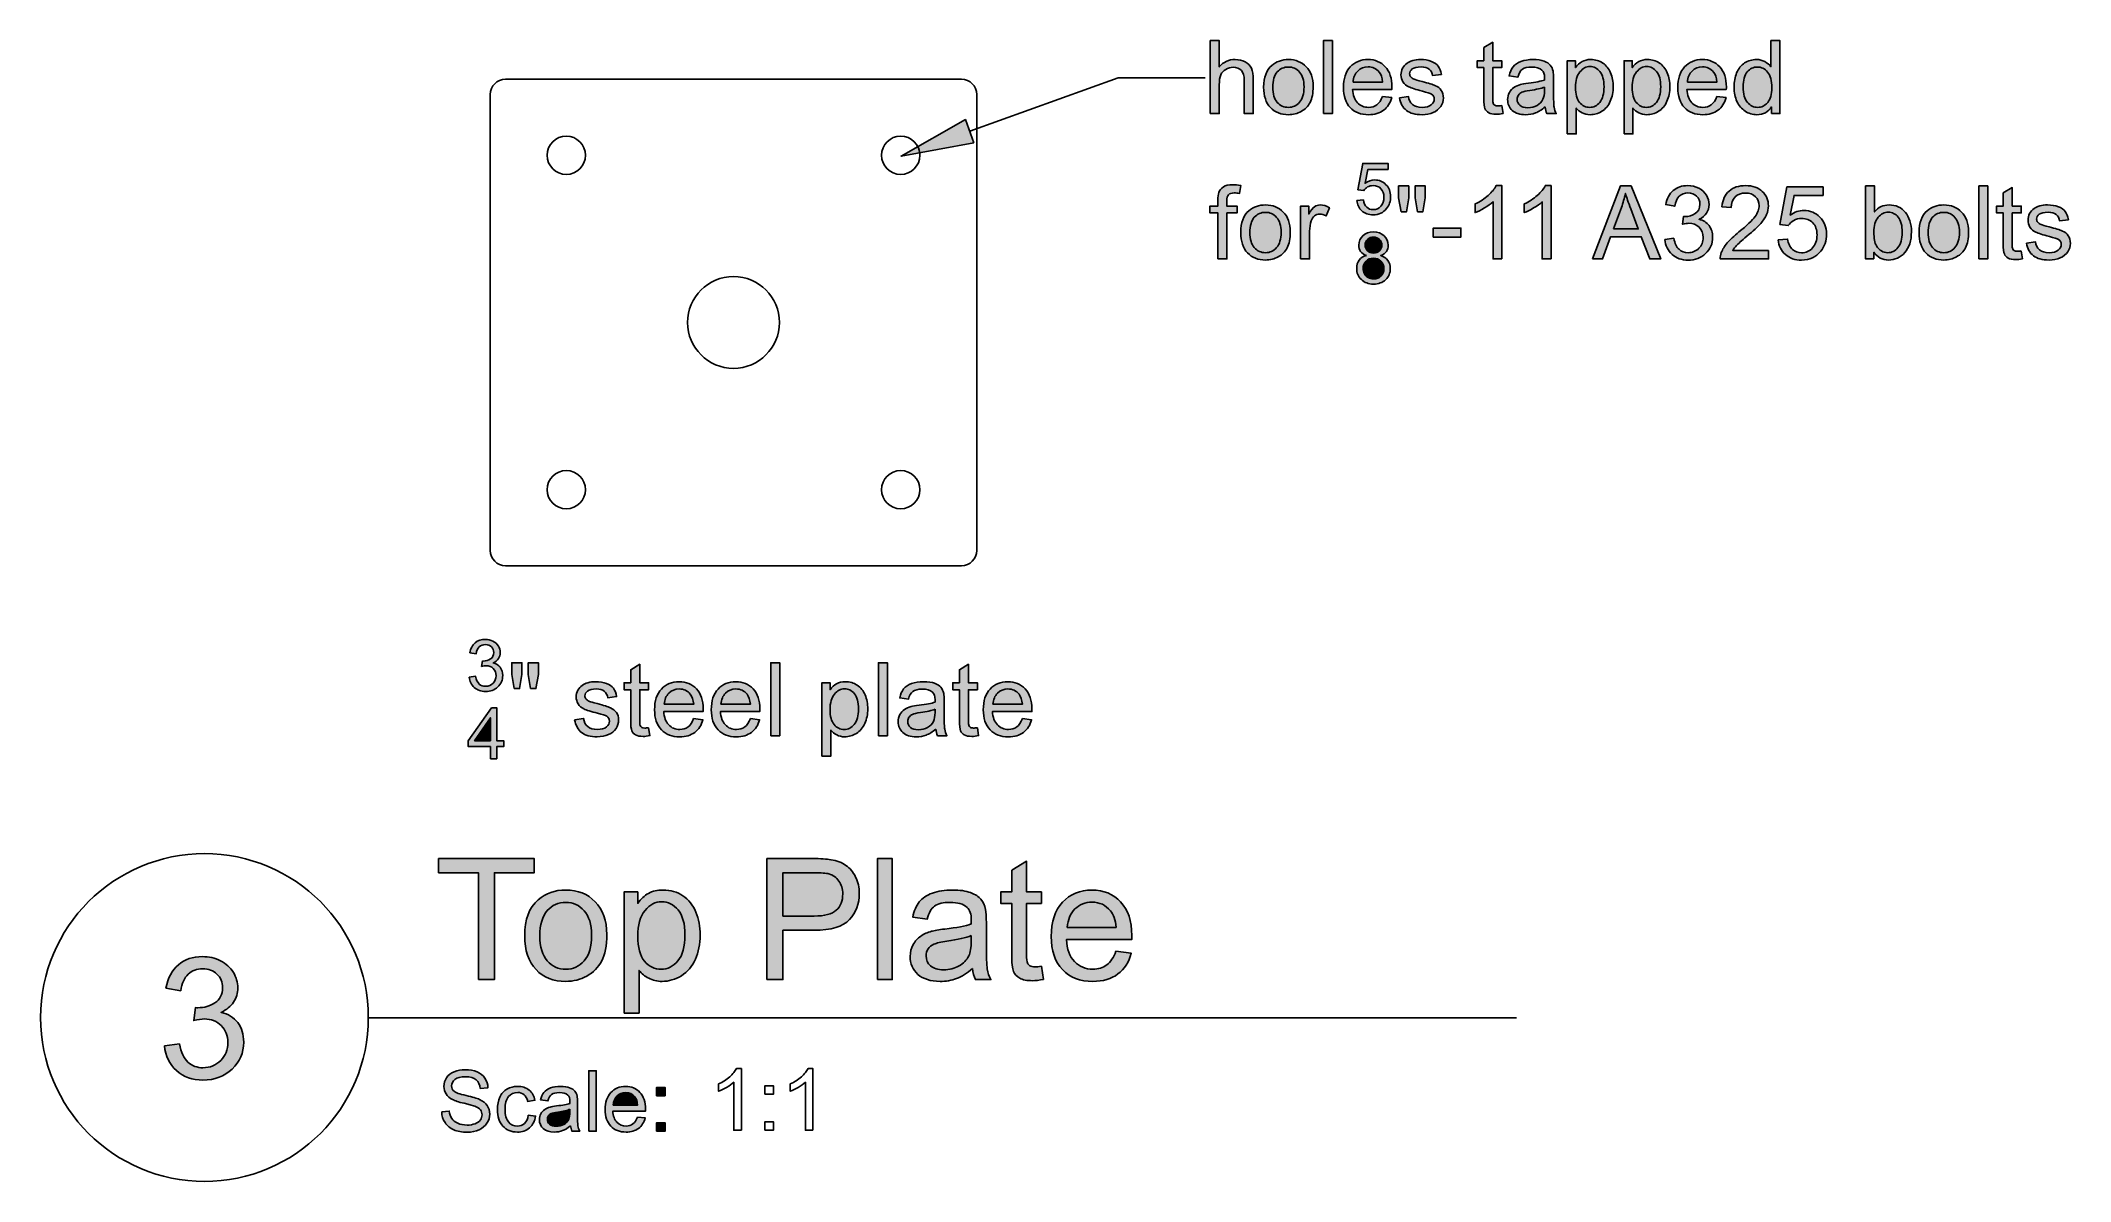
# Model space of a CAD drawing. Extents: x -3.7 to 29.7, y -3.9 to 14.9.
import ezdxf

# ---------------------------------------------------------------- set-up
doc = ezdxf.new("R2010")
doc.units = 0
doc.header["$MEASUREMENT"] = 0
doc.layers.add('LAYER_1', color=7, linetype='CONTINUOUS')

msp = doc.modelspace()

# ---------------------------------------------------------------- hatches: boundary and pattern name
at = {"layer": 'LAYER_1'}
h = msp.add_hatch(color=250, dxfattribs=at)
edge = h.paths.add_edge_path()
edge.add_spline(control_points=[(15.528, 13.669), (15.528, 13.669), (15.528, 14.869), (15.528, 14.869), (15.528, 14.869), (15.676, 14.869), (15.676, 14.869), (15.676, 14.869), (15.676, 14.437), (15.676, 14.437), (15.744, 14.518), (15.83, 14.558), (15.935, 14.558), (15.999, 14.558), (16.054, 14.545), (16.102, 14.52), (16.149, 14.494), (16.183, 14.459), (16.203, 14.415), (16.224, 14.37), (16.234, 14.305), (16.234, 14.22), (16.234, 14.22), (16.234, 13.669), (16.234, 13.669), (16.234, 13.669), (16.086, 13.669), (16.086, 13.669), (16.086, 13.669), (16.086, 14.219), (16.086, 14.219), (16.086, 14.293), (16.07, 14.346), (16.039, 14.38), (16.007, 14.413), (15.962, 14.43), (15.904, 14.43), (15.861, 14.43), (15.82, 14.419), (15.782, 14.396), (15.743, 14.374), (15.716, 14.343), (15.7, 14.304), (15.684, 14.266), (15.676, 14.212), (15.676, 14.144), (15.676, 14.144), (15.676, 13.669), (15.676, 13.669), (15.676, 13.669), (15.528, 13.669), (15.528, 13.669)], knot_values=[0, 0, 0, 0, 0.058824, 0.058824, 0.058824, 0.117647, 0.117647, 0.117647, 0.176471, 0.176471, 0.176471, 0.235294, 0.235294, 0.235294, 0.294118, 0.294118, 0.294118, 0.352941, 0.352941, 0.352941, 0.411765, 0.411765, 0.411765, 0.470588, 0.470588, 0.470588, 0.529412, 0.529412, 0.529412, 0.588235, 0.588235, 0.588235, 0.647059, 0.647059, 0.647059, 0.705882, 0.705882, 0.705882, 0.764706, 0.764706, 0.764706, 0.823529, 0.823529, 0.823529, 0.882353, 0.882353, 0.882353, 0.941176, 0.941176, 0.941176, 1, 1, 1, 1], degree=3, periodic=1)
h = msp.add_hatch(color=250, dxfattribs=at)
edge = h.paths.add_edge_path()
edge.add_spline(control_points=[(17.389, 13.669), (17.389, 13.669), (17.389, 14.869), (17.389, 14.869), (17.389, 14.869), (17.537, 14.869), (17.537, 14.869), (17.537, 14.869), (17.537, 13.669), (17.537, 13.669), (17.537, 13.669), (17.389, 13.669), (17.389, 13.669)], knot_values=[0, 0, 0, 0, 0.25, 0.25, 0.25, 0.5, 0.5, 0.5, 0.75, 0.75, 0.75, 1, 1, 1, 1], degree=3, periodic=1)
h = msp.add_hatch(color=250, dxfattribs=at)
edge = h.paths.add_edge_path()
edge.add_spline(control_points=[(20.321, 13.801), (20.321, 13.801), (20.342, 13.671), (20.342, 13.671), (20.3, 13.662), (20.263, 13.657), (20.231, 13.657), (20.177, 13.657), (20.136, 13.666), (20.106, 13.683), (20.077, 13.7), (20.056, 13.722), (20.044, 13.75), (20.032, 13.777), (20.026, 13.835), (20.026, 13.924), (20.026, 13.924), (20.026, 14.425), (20.026, 14.425), (20.026, 14.425), (19.918, 14.425), (19.918, 14.425), (19.918, 14.425), (19.918, 14.539), (19.918, 14.539), (19.918, 14.539), (20.026, 14.539), (20.026, 14.539), (20.026, 14.539), (20.026, 14.754), (20.026, 14.754), (20.026, 14.754), (20.174, 14.843), (20.174, 14.843), (20.174, 14.843), (20.174, 14.539), (20.174, 14.539), (20.174, 14.539), (20.321, 14.539), (20.321, 14.539), (20.321, 14.539), (20.321, 14.425), (20.321, 14.425), (20.321, 14.425), (20.174, 14.425), (20.174, 14.425), (20.174, 14.425), (20.174, 13.916), (20.174, 13.916), (20.174, 13.873), (20.177, 13.846), (20.182, 13.834), (20.187, 13.822), (20.195, 13.813), (20.207, 13.805), (20.219, 13.798), (20.235, 13.795), (20.257, 13.795), (20.273, 13.795), (20.295, 13.797), (20.321, 13.801)], knot_values=[0, 0, 0, 0, 0.05, 0.05, 0.05, 0.1, 0.1, 0.1, 0.15, 0.15, 0.15, 0.2, 0.2, 0.2, 0.25, 0.25, 0.25, 0.3, 0.3, 0.3, 0.35, 0.35, 0.35, 0.4, 0.4, 0.4, 0.45, 0.45, 0.45, 0.5, 0.5, 0.5, 0.55, 0.55, 0.55, 0.6, 0.6, 0.6, 0.65, 0.65, 0.65, 0.7, 0.7, 0.7, 0.75, 0.75, 0.75, 0.8, 0.8, 0.8, 0.85, 0.85, 0.85, 0.9, 0.9, 0.9, 0.95, 0.95, 0.95, 1, 1, 1, 1], degree=3, periodic=1)
h = msp.add_hatch(color=250, dxfattribs=at)
edge = h.paths.add_edge_path()
edge.add_spline(control_points=[(24.758, 13.669), (24.758, 13.669), (24.758, 13.779), (24.758, 13.779), (24.703, 13.694), (24.622, 13.651), (24.515, 13.651), (24.446, 13.651), (24.382, 13.67), (24.324, 13.708), (24.266, 13.746), (24.221, 13.799), (24.189, 13.867), (24.157, 13.936), (24.141, 14.014), (24.141, 14.103), (24.141, 14.19), (24.155, 14.268), (24.184, 14.339), (24.213, 14.409), (24.257, 14.464), (24.315, 14.501), (24.372, 14.539), (24.437, 14.558), (24.508, 14.558), (24.561, 14.558), (24.607, 14.546), (24.648, 14.524), (24.689, 14.502), (24.722, 14.473), (24.748, 14.438), (24.748, 14.438), (24.748, 14.869), (24.748, 14.869), (24.748, 14.869), (24.895, 14.869), (24.895, 14.869), (24.895, 14.869), (24.895, 13.669), (24.895, 13.669), (24.895, 13.669), (24.758, 13.669), (24.758, 13.669)], knot_values=[0, 0, 0, 0, 0.071429, 0.071429, 0.071429, 0.142857, 0.142857, 0.142857, 0.214286, 0.214286, 0.214286, 0.285714, 0.285714, 0.285714, 0.357143, 0.357143, 0.357143, 0.428571, 0.428571, 0.428571, 0.5, 0.5, 0.5, 0.571429, 0.571429, 0.571429, 0.642857, 0.642857, 0.642857, 0.714286, 0.714286, 0.714286, 0.785714, 0.785714, 0.785714, 0.857143, 0.857143, 0.857143, 0.928571, 0.928571, 0.928571, 1, 1, 1, 1], degree=3, periodic=1)
h = msp.add_hatch(color=250, dxfattribs=at)
edge = h.paths.add_edge_path()
edge.add_spline(control_points=[(16.405, 14.104), (16.405, 14.265), (16.45, 14.384), (16.539, 14.461), (16.614, 14.525), (16.705, 14.558), (16.813, 14.558), (16.932, 14.558), (17.03, 14.518), (17.106, 14.44), (17.182, 14.362), (17.22, 14.254), (17.22, 14.116), (17.22, 14.005), (17.203, 13.917), (17.169, 13.853), (17.136, 13.789), (17.087, 13.739), (17.023, 13.704), (16.959, 13.668), (16.889, 13.651), (16.813, 13.651), (16.691, 13.651), (16.593, 13.689), (16.518, 13.767), (16.443, 13.845), (16.405, 13.958), (16.405, 14.104)], knot_values=[0, 0, 0, 0, 0.111111, 0.111111, 0.111111, 0.222222, 0.222222, 0.222222, 0.333333, 0.333333, 0.333333, 0.444444, 0.444444, 0.444444, 0.555556, 0.555556, 0.555556, 0.666667, 0.666667, 0.666667, 0.777778, 0.777778, 0.777778, 0.888889, 0.888889, 0.888889, 1, 1, 1, 1], degree=3, periodic=1)
h = msp.add_hatch(color=250, dxfattribs=at)
edge = h.paths.add_edge_path()
edge.add_spline(control_points=[(16.556, 14.104), (16.556, 13.993), (16.58, 13.909), (16.629, 13.854), (16.678, 13.799), (16.739, 13.771), (16.813, 13.771), (16.886, 13.771), (16.947, 13.799), (16.996, 13.855), (17.045, 13.91), (17.069, 13.995), (17.069, 14.109), (17.069, 14.216), (17.044, 14.297), (16.995, 14.352), (16.947, 14.408), (16.886, 14.435), (16.813, 14.435), (16.739, 14.435), (16.678, 14.408), (16.629, 14.353), (16.58, 14.298), (16.556, 14.215), (16.556, 14.104)], knot_values=[0, 0, 0, 0, 0.125, 0.125, 0.125, 0.25, 0.25, 0.25, 0.375, 0.375, 0.375, 0.5, 0.5, 0.5, 0.625, 0.625, 0.625, 0.75, 0.75, 0.75, 0.875, 0.875, 0.875, 1, 1, 1, 1], degree=3, periodic=1)
h = msp.add_hatch(color=250, dxfattribs=at)
edge = h.paths.add_edge_path()
edge.add_spline(control_points=[(18.359, 13.951), (18.359, 13.951), (18.511, 13.931), (18.511, 13.931), (18.487, 13.842), (18.443, 13.773), (18.378, 13.724), (18.313, 13.675), (18.231, 13.651), (18.13, 13.651), (18.003, 13.651), (17.902, 13.69), (17.828, 13.768), (17.754, 13.846), (17.717, 13.956), (17.717, 14.097), (17.717, 14.243), (17.754, 14.356), (17.829, 14.437), (17.904, 14.517), (18.002, 14.558), (18.122, 14.558), (18.238, 14.558), (18.332, 14.518), (18.406, 14.439), (18.479, 14.36), (18.516, 14.249), (18.516, 14.105), (18.516, 14.097), (18.516, 14.084), (18.515, 14.066), (18.515, 14.066), (17.867, 14.066), (17.867, 14.066), (17.873, 13.971), (17.9, 13.898), (17.948, 13.847), (17.997, 13.797), (18.057, 13.771), (18.13, 13.771), (18.184, 13.771), (18.23, 13.786), (18.268, 13.814), (18.306, 13.843), (18.336, 13.888), (18.359, 13.951)], knot_values=[0, 0, 0, 0, 0.066667, 0.066667, 0.066667, 0.133333, 0.133333, 0.133333, 0.2, 0.2, 0.2, 0.266667, 0.266667, 0.266667, 0.333333, 0.333333, 0.333333, 0.4, 0.4, 0.4, 0.466667, 0.466667, 0.466667, 0.533333, 0.533333, 0.533333, 0.6, 0.6, 0.6, 0.666667, 0.666667, 0.666667, 0.733333, 0.733333, 0.733333, 0.8, 0.8, 0.8, 0.866667, 0.866667, 0.866667, 0.933333, 0.933333, 0.933333, 1, 1, 1, 1], degree=3, periodic=1)
h = msp.add_hatch(color=250, dxfattribs=at)
edge = h.paths.add_edge_path()
edge.add_spline(control_points=[(17.876, 14.187), (17.876, 14.187), (18.36, 14.187), (18.36, 14.187), (18.354, 14.26), (18.335, 14.315), (18.305, 14.352), (18.258, 14.408), (18.197, 14.437), (18.122, 14.437), (18.055, 14.437), (17.998, 14.414), (17.952, 14.369), (17.906, 14.324), (17.881, 14.263), (17.876, 14.187)], knot_values=[0, 0, 0, 0, 0.2, 0.2, 0.2, 0.4, 0.4, 0.4, 0.6, 0.6, 0.6, 0.8, 0.8, 0.8, 1, 1, 1, 1], degree=3, periodic=1)
h = msp.add_hatch(color=250, dxfattribs=at)
edge = h.paths.add_edge_path()
edge.add_spline(control_points=[(18.639, 13.929), (18.639, 13.929), (18.785, 13.952), (18.785, 13.952), (18.793, 13.894), (18.816, 13.849), (18.853, 13.818), (18.891, 13.787), (18.943, 13.771), (19.01, 13.771), (19.078, 13.771), (19.128, 13.785), (19.161, 13.813), (19.194, 13.84), (19.21, 13.873), (19.21, 13.91), (19.21, 13.943), (19.196, 13.969), (19.166, 13.988), (19.146, 14.001), (19.095, 14.018), (19.015, 14.038), (18.908, 14.065), (18.833, 14.089), (18.791, 14.109), (18.749, 14.129), (18.718, 14.156), (18.696, 14.191), (18.675, 14.226), (18.664, 14.265), (18.664, 14.307), (18.664, 14.346), (18.673, 14.382), (18.69, 14.415), (18.708, 14.448), (18.732, 14.475), (18.763, 14.497), (18.786, 14.514), (18.817, 14.528), (18.856, 14.54), (18.896, 14.552), (18.938, 14.558), (18.983, 14.558), (19.052, 14.558), (19.111, 14.548), (19.163, 14.528), (19.215, 14.508), (19.253, 14.482), (19.277, 14.448), (19.301, 14.414), (19.319, 14.369), (19.328, 14.313), (19.328, 14.313), (19.184, 14.293), (19.184, 14.293), (19.177, 14.338), (19.158, 14.373), (19.127, 14.399), (19.096, 14.424), (19.051, 14.437), (18.994, 14.437), (18.927, 14.437), (18.879, 14.426), (18.85, 14.403), (18.821, 14.381), (18.806, 14.355), (18.806, 14.325), (18.806, 14.306), (18.812, 14.289), (18.824, 14.273), (18.836, 14.257), (18.855, 14.244), (18.881, 14.234), (18.896, 14.228), (18.939, 14.216), (19.011, 14.196), (19.115, 14.169), (19.187, 14.146), (19.229, 14.128), (19.27, 14.111), (19.302, 14.085), (19.326, 14.051), (19.349, 14.017), (19.361, 13.975), (19.361, 13.925), (19.361, 13.876), (19.347, 13.83), (19.318, 13.787), (19.289, 13.743), (19.248, 13.71), (19.194, 13.686), (19.14, 13.662), (19.079, 13.651), (19.011, 13.651), (18.898, 13.651), (18.811, 13.674), (18.752, 13.721), (18.693, 13.768), (18.655, 13.837), (18.639, 13.929)], knot_values=[0, 0, 0, 0, 0.030303, 0.030303, 0.030303, 0.060606, 0.060606, 0.060606, 0.090909, 0.090909, 0.090909, 0.121212, 0.121212, 0.121212, 0.151515, 0.151515, 0.151515, 0.181818, 0.181818, 0.181818, 0.212121, 0.212121, 0.212121, 0.242424, 0.242424, 0.242424, 0.272727, 0.272727, 0.272727, 0.30303, 0.30303, 0.30303, 0.333333, 0.333333, 0.333333, 0.363636, 0.363636, 0.363636, 0.393939, 0.393939, 0.393939, 0.424242, 0.424242, 0.424242, 0.454545, 0.454545, 0.454545, 0.484848, 0.484848, 0.484848, 0.515152, 0.515152, 0.515152, 0.545455, 0.545455, 0.545455, 0.575758, 0.575758, 0.575758, 0.606061, 0.606061, 0.606061, 0.636364, 0.636364, 0.636364, 0.666667, 0.666667, 0.666667, 0.69697, 0.69697, 0.69697, 0.727273, 0.727273, 0.727273, 0.757576, 0.757576, 0.757576, 0.787879, 0.787879, 0.787879, 0.818182, 0.818182, 0.818182, 0.848485, 0.848485, 0.848485, 0.878788, 0.878788, 0.878788, 0.909091, 0.909091, 0.909091, 0.939394, 0.939394, 0.939394, 0.969697, 0.969697, 0.969697, 1, 1, 1, 1], degree=3, periodic=1)
h = msp.add_hatch(color=250, dxfattribs=at)
edge = h.paths.add_edge_path()
edge.add_spline(control_points=[(21.035, 13.778), (20.981, 13.731), (20.928, 13.699), (20.877, 13.679), (20.827, 13.66), (20.772, 13.651), (20.714, 13.651), (20.619, 13.651), (20.545, 13.674), (20.494, 13.721), (20.442, 13.767), (20.417, 13.826), (20.417, 13.899), (20.417, 13.941), (20.427, 13.98), (20.446, 14.015), (20.465, 14.05), (20.491, 14.078), (20.522, 14.1), (20.554, 14.121), (20.589, 14.137), (20.628, 14.148), (20.657, 14.156), (20.701, 14.163), (20.76, 14.17), (20.879, 14.184), (20.967, 14.201), (21.023, 14.221), (21.023, 14.241), (21.024, 14.254), (21.024, 14.259), (21.024, 14.319), (21.01, 14.361), (20.982, 14.385), (20.944, 14.419), (20.888, 14.435), (20.813, 14.435), (20.744, 14.435), (20.693, 14.423), (20.66, 14.399), (20.626, 14.374), (20.602, 14.331), (20.586, 14.269), (20.586, 14.269), (20.442, 14.289), (20.442, 14.289), (20.455, 14.351), (20.477, 14.401), (20.507, 14.439), (20.537, 14.477), (20.581, 14.506), (20.637, 14.527), (20.694, 14.547), (20.76, 14.558), (20.835, 14.558), (20.91, 14.558), (20.97, 14.549), (21.017, 14.531), (21.063, 14.514), (21.098, 14.492), (21.119, 14.465), (21.141, 14.439), (21.157, 14.405), (21.166, 14.365), (21.17, 14.34), (21.173, 14.294), (21.173, 14.229), (21.173, 14.229), (21.173, 14.034), (21.173, 14.034), (21.173, 13.897), (21.176, 13.811), (21.182, 13.774), (21.188, 13.738), (21.2, 13.703), (21.218, 13.669), (21.218, 13.669), (21.064, 13.669), (21.064, 13.669), (21.049, 13.7), (21.04, 13.736), (21.035, 13.778)], knot_values=[0, 0, 0, 0, 0.037037, 0.037037, 0.037037, 0.074074, 0.074074, 0.074074, 0.111111, 0.111111, 0.111111, 0.148148, 0.148148, 0.148148, 0.185185, 0.185185, 0.185185, 0.222222, 0.222222, 0.222222, 0.259259, 0.259259, 0.259259, 0.296296, 0.296296, 0.296296, 0.333333, 0.333333, 0.333333, 0.37037, 0.37037, 0.37037, 0.407407, 0.407407, 0.407407, 0.444444, 0.444444, 0.444444, 0.481481, 0.481481, 0.481481, 0.518519, 0.518519, 0.518519, 0.555556, 0.555556, 0.555556, 0.592593, 0.592593, 0.592593, 0.62963, 0.62963, 0.62963, 0.666667, 0.666667, 0.666667, 0.703704, 0.703704, 0.703704, 0.740741, 0.740741, 0.740741, 0.777778, 0.777778, 0.777778, 0.814815, 0.814815, 0.814815, 0.851852, 0.851852, 0.851852, 0.888889, 0.888889, 0.888889, 0.925926, 0.925926, 0.925926, 0.962963, 0.962963, 0.962963, 1, 1, 1, 1], degree=3, periodic=1)
h = msp.add_hatch(color=250, dxfattribs=at)
edge = h.paths.add_edge_path()
edge.add_spline(control_points=[(21.399, 13.335), (21.399, 13.335), (21.399, 14.539), (21.399, 14.539), (21.399, 14.539), (21.533, 14.539), (21.533, 14.539), (21.533, 14.539), (21.533, 14.425), (21.533, 14.425), (21.565, 14.469), (21.601, 14.502), (21.641, 14.524), (21.68, 14.546), (21.729, 14.558), (21.785, 14.558), (21.86, 14.558), (21.925, 14.539), (21.982, 14.5), (22.039, 14.462), (22.081, 14.408), (22.11, 14.339), (22.139, 14.269), (22.154, 14.193), (22.154, 14.111), (22.154, 14.022), (22.138, 13.942), (22.106, 13.871), (22.074, 13.8), (22.028, 13.745), (21.967, 13.707), (21.906, 13.67), (21.842, 13.651), (21.775, 13.651), (21.726, 13.651), (21.682, 13.661), (21.643, 13.682), (21.604, 13.702), (21.572, 13.728), (21.547, 13.76), (21.547, 13.76), (21.547, 13.335), (21.547, 13.335), (21.547, 13.335), (21.399, 13.335), (21.399, 13.335)], knot_values=[0, 0, 0, 0, 0.066667, 0.066667, 0.066667, 0.133333, 0.133333, 0.133333, 0.2, 0.2, 0.2, 0.266667, 0.266667, 0.266667, 0.333333, 0.333333, 0.333333, 0.4, 0.4, 0.4, 0.466667, 0.466667, 0.466667, 0.533333, 0.533333, 0.533333, 0.6, 0.6, 0.6, 0.666667, 0.666667, 0.666667, 0.733333, 0.733333, 0.733333, 0.8, 0.8, 0.8, 0.866667, 0.866667, 0.866667, 0.933333, 0.933333, 0.933333, 1, 1, 1, 1], degree=3, periodic=1)
h = msp.add_hatch(color=250, dxfattribs=at)
edge = h.paths.add_edge_path()
edge.add_spline(control_points=[(21.533, 14.099), (21.533, 13.987), (21.556, 13.905), (21.601, 13.852), (21.646, 13.798), (21.701, 13.771), (21.765, 13.771), (21.831, 13.771), (21.887, 13.799), (21.933, 13.854), (21.98, 13.91), (22.003, 13.995), (22.003, 14.111), (22.003, 14.222), (21.98, 14.304), (21.935, 14.359), (21.889, 14.415), (21.835, 14.442), (21.772, 14.442), (21.709, 14.442), (21.654, 14.413), (21.606, 14.354), (21.557, 14.295), (21.533, 14.211), (21.533, 14.099)], knot_values=[0, 0, 0, 0, 0.125, 0.125, 0.125, 0.25, 0.25, 0.25, 0.375, 0.375, 0.375, 0.5, 0.5, 0.5, 0.625, 0.625, 0.625, 0.75, 0.75, 0.75, 0.875, 0.875, 0.875, 1, 1, 1, 1], degree=3, periodic=1)
h = msp.add_hatch(color=250, dxfattribs=at)
edge = h.paths.add_edge_path()
edge.add_spline(control_points=[(22.332, 13.335), (22.332, 13.335), (22.332, 14.539), (22.332, 14.539), (22.332, 14.539), (22.466, 14.539), (22.466, 14.539), (22.466, 14.539), (22.466, 14.425), (22.466, 14.425), (22.497, 14.469), (22.533, 14.502), (22.573, 14.524), (22.613, 14.546), (22.661, 14.558), (22.718, 14.558), (22.792, 14.558), (22.857, 14.539), (22.914, 14.5), (22.971, 14.462), (23.014, 14.408), (23.043, 14.339), (23.071, 14.269), (23.086, 14.193), (23.086, 14.111), (23.086, 14.022), (23.07, 13.942), (23.038, 13.871), (23.006, 13.8), (22.96, 13.745), (22.899, 13.707), (22.839, 13.67), (22.775, 13.651), (22.707, 13.651), (22.658, 13.651), (22.614, 13.661), (22.575, 13.682), (22.536, 13.702), (22.504, 13.728), (22.479, 13.76), (22.479, 13.76), (22.479, 13.335), (22.479, 13.335), (22.479, 13.335), (22.332, 13.335), (22.332, 13.335)], knot_values=[0, 0, 0, 0, 0.066667, 0.066667, 0.066667, 0.133333, 0.133333, 0.133333, 0.2, 0.2, 0.2, 0.266667, 0.266667, 0.266667, 0.333333, 0.333333, 0.333333, 0.4, 0.4, 0.4, 0.466667, 0.466667, 0.466667, 0.533333, 0.533333, 0.533333, 0.6, 0.6, 0.6, 0.666667, 0.666667, 0.666667, 0.733333, 0.733333, 0.733333, 0.8, 0.8, 0.8, 0.866667, 0.866667, 0.866667, 0.933333, 0.933333, 0.933333, 1, 1, 1, 1], degree=3, periodic=1)
h = msp.add_hatch(color=250, dxfattribs=at)
edge = h.paths.add_edge_path()
edge.add_spline(control_points=[(22.466, 14.099), (22.466, 13.987), (22.488, 13.905), (22.533, 13.852), (22.579, 13.798), (22.633, 13.771), (22.698, 13.771), (22.763, 13.771), (22.819, 13.799), (22.865, 13.854), (22.912, 13.91), (22.935, 13.995), (22.935, 14.111), (22.935, 14.222), (22.913, 14.304), (22.867, 14.359), (22.821, 14.415), (22.767, 14.442), (22.704, 14.442), (22.642, 14.442), (22.586, 14.413), (22.538, 14.354), (22.49, 14.295), (22.466, 14.211), (22.466, 14.099)], knot_values=[0, 0, 0, 0, 0.125, 0.125, 0.125, 0.25, 0.25, 0.25, 0.375, 0.375, 0.375, 0.5, 0.5, 0.5, 0.625, 0.625, 0.625, 0.75, 0.75, 0.75, 0.875, 0.875, 0.875, 1, 1, 1, 1], degree=3, periodic=1)
h = msp.add_hatch(color=250, dxfattribs=at)
edge = h.paths.add_edge_path()
edge.add_spline(control_points=[(23.857, 13.951), (23.857, 13.951), (24.01, 13.931), (24.01, 13.931), (23.986, 13.842), (23.942, 13.773), (23.877, 13.724), (23.812, 13.675), (23.729, 13.651), (23.629, 13.651), (23.502, 13.651), (23.401, 13.69), (23.327, 13.768), (23.253, 13.846), (23.215, 13.956), (23.215, 14.097), (23.215, 14.243), (23.253, 14.356), (23.328, 14.437), (23.403, 14.517), (23.501, 14.558), (23.621, 14.558), (23.736, 14.558), (23.831, 14.518), (23.905, 14.439), (23.978, 14.36), (24.015, 14.249), (24.015, 14.105), (24.015, 14.097), (24.015, 14.084), (24.014, 14.066), (24.014, 14.066), (23.366, 14.066), (23.366, 14.066), (23.372, 13.971), (23.399, 13.898), (23.447, 13.847), (23.496, 13.797), (23.556, 13.771), (23.629, 13.771), (23.683, 13.771), (23.729, 13.786), (23.767, 13.814), (23.805, 13.843), (23.835, 13.888), (23.857, 13.951)], knot_values=[0, 0, 0, 0, 0.066667, 0.066667, 0.066667, 0.133333, 0.133333, 0.133333, 0.2, 0.2, 0.2, 0.266667, 0.266667, 0.266667, 0.333333, 0.333333, 0.333333, 0.4, 0.4, 0.4, 0.466667, 0.466667, 0.466667, 0.533333, 0.533333, 0.533333, 0.6, 0.6, 0.6, 0.666667, 0.666667, 0.666667, 0.733333, 0.733333, 0.733333, 0.8, 0.8, 0.8, 0.866667, 0.866667, 0.866667, 0.933333, 0.933333, 0.933333, 1, 1, 1, 1], degree=3, periodic=1)
h = msp.add_hatch(color=250, dxfattribs=at)
edge = h.paths.add_edge_path()
edge.add_spline(control_points=[(23.375, 14.187), (23.375, 14.187), (23.859, 14.187), (23.859, 14.187), (23.853, 14.26), (23.834, 14.315), (23.803, 14.352), (23.757, 14.408), (23.696, 14.437), (23.621, 14.437), (23.554, 14.437), (23.497, 14.414), (23.451, 14.369), (23.405, 14.324), (23.38, 14.263), (23.375, 14.187)], knot_values=[0, 0, 0, 0, 0.2, 0.2, 0.2, 0.4, 0.4, 0.4, 0.6, 0.6, 0.6, 0.8, 0.8, 0.8, 1, 1, 1, 1], degree=3, periodic=1)
h = msp.add_hatch(color=250, dxfattribs=at)
edge = h.paths.add_edge_path()
edge.add_spline(control_points=[(24.292, 14.103), (24.292, 13.992), (24.315, 13.909), (24.363, 13.854), (24.409, 13.799), (24.465, 13.771), (24.529, 13.771), (24.594, 13.771), (24.648, 13.798), (24.694, 13.85), (24.739, 13.903), (24.761, 13.983), (24.761, 14.091), (24.761, 14.209), (24.738, 14.296), (24.692, 14.352), (24.646, 14.408), (24.59, 14.435), (24.522, 14.435), (24.457, 14.435), (24.402, 14.409), (24.358, 14.355), (24.314, 14.302), (24.292, 14.218), (24.292, 14.103)], knot_values=[0, 0, 0, 0, 0.125, 0.125, 0.125, 0.25, 0.25, 0.25, 0.375, 0.375, 0.375, 0.5, 0.5, 0.5, 0.625, 0.625, 0.625, 0.75, 0.75, 0.75, 0.875, 0.875, 0.875, 1, 1, 1, 1], degree=3, periodic=1)
h = msp.add_hatch(color=250, dxfattribs=at)
edge = h.paths.add_edge_path()
edge.add_spline(control_points=[(21.024, 14.105), (20.97, 14.083), (20.889, 14.065), (20.782, 14.05), (20.721, 14.041), (20.678, 14.031), (20.653, 14.02), (20.628, 14.009), (20.609, 13.993), (20.595, 13.973), (20.581, 13.952), (20.574, 13.929), (20.574, 13.903), (20.574, 13.864), (20.589, 13.831), (20.619, 13.805), (20.649, 13.779), (20.693, 13.766), (20.75, 13.766), (20.807, 13.766), (20.857, 13.779), (20.902, 13.803), (20.946, 13.828), (20.978, 13.862), (20.999, 13.905), (21.015, 13.938), (21.023, 13.987), (21.023, 14.051), (21.023, 14.051), (21.024, 14.105), (21.024, 14.105)], knot_values=[0, 0, 0, 0, 0.1, 0.1, 0.1, 0.2, 0.2, 0.2, 0.3, 0.3, 0.3, 0.4, 0.4, 0.4, 0.5, 0.5, 0.5, 0.6, 0.6, 0.6, 0.7, 0.7, 0.7, 0.8, 0.8, 0.8, 0.9, 0.9, 0.9, 1, 1, 1, 1], degree=3, periodic=1)
h = msp.add_hatch(color=250, dxfattribs=at)
edge = h.paths.add_edge_path()
edge.add_spline(control_points=[(11.642, 13.189), (11.642, 13.189), (10.442, 12.969), (10.442, 12.969), (10.442, 12.969), (11.502, 13.569), (11.502, 13.569), (11.502, 13.569), (11.642, 13.189), (11.642, 13.189)], knot_values=[0, 0, 0, 0, 0.333333, 0.333333, 0.333333, 0.666667, 0.666667, 0.666667, 1, 1, 1, 1], degree=3, periodic=1)
h = msp.add_hatch(color=250, dxfattribs=at)
edge = h.paths.add_edge_path()
edge.add_spline(control_points=[(17.937, 12.24), (17.937, 12.24), (18.045, 12.248), (18.045, 12.248), (18.053, 12.195), (18.071, 12.156), (18.1, 12.129), (18.129, 12.103), (18.165, 12.089), (18.206, 12.089), (18.256, 12.089), (18.298, 12.108), (18.333, 12.146), (18.367, 12.183), (18.384, 12.233), (18.384, 12.295), (18.384, 12.354), (18.367, 12.4), (18.335, 12.434), (18.302, 12.468), (18.259, 12.485), (18.205, 12.485), (18.172, 12.485), (18.142, 12.477), (18.115, 12.462), (18.089, 12.447), (18.068, 12.427), (18.053, 12.403), (18.053, 12.403), (17.955, 12.417), (17.955, 12.417), (17.955, 12.417), (18.036, 12.849), (18.036, 12.849), (18.036, 12.849), (18.453, 12.849), (18.453, 12.849), (18.453, 12.849), (18.453, 12.75), (18.453, 12.75), (18.453, 12.75), (18.119, 12.75), (18.119, 12.75), (18.119, 12.75), (18.074, 12.523), (18.074, 12.523), (18.124, 12.559), (18.177, 12.577), (18.232, 12.577), (18.305, 12.577), (18.367, 12.551), (18.417, 12.5), (18.468, 12.449), (18.493, 12.384), (18.493, 12.304), (18.493, 12.228), (18.471, 12.162), (18.427, 12.107), (18.373, 12.039), (18.299, 12.005), (18.206, 12.005), (18.13, 12.005), (18.068, 12.027), (18.019, 12.069), (17.971, 12.112), (17.944, 12.169), (17.937, 12.24)], knot_values=[0, 0, 0, 0, 0.045455, 0.045455, 0.045455, 0.090909, 0.090909, 0.090909, 0.136364, 0.136364, 0.136364, 0.181818, 0.181818, 0.181818, 0.227273, 0.227273, 0.227273, 0.272727, 0.272727, 0.272727, 0.318182, 0.318182, 0.318182, 0.363636, 0.363636, 0.363636, 0.409091, 0.409091, 0.409091, 0.454545, 0.454545, 0.454545, 0.5, 0.5, 0.5, 0.545455, 0.545455, 0.545455, 0.590909, 0.590909, 0.590909, 0.636364, 0.636364, 0.636364, 0.681818, 0.681818, 0.681818, 0.727273, 0.727273, 0.727273, 0.772727, 0.772727, 0.772727, 0.818182, 0.818182, 0.818182, 0.863636, 0.863636, 0.863636, 0.909091, 0.909091, 0.909091, 0.954545, 0.954545, 0.954545, 1, 1, 1, 1], degree=3, periodic=1)
h = msp.add_hatch(color=250, dxfattribs=at)
edge = h.paths.add_edge_path()
edge.add_spline(control_points=[(15.653, 11.279), (15.653, 11.279), (15.653, 12.035), (15.653, 12.035), (15.653, 12.035), (15.523, 12.035), (15.523, 12.035), (15.523, 12.035), (15.523, 12.149), (15.523, 12.149), (15.523, 12.149), (15.653, 12.149), (15.653, 12.149), (15.653, 12.149), (15.653, 12.241), (15.653, 12.241), (15.653, 12.3), (15.658, 12.343), (15.669, 12.371), (15.683, 12.409), (15.707, 12.44), (15.743, 12.464), (15.779, 12.488), (15.829, 12.499), (15.893, 12.499), (15.935, 12.499), (15.98, 12.494), (16.031, 12.485), (16.031, 12.485), (16.009, 12.356), (16.009, 12.356), (15.978, 12.361), (15.949, 12.364), (15.922, 12.364), (15.877, 12.364), (15.845, 12.354), (15.827, 12.335), (15.808, 12.316), (15.799, 12.281), (15.799, 12.229), (15.799, 12.229), (15.799, 12.149), (15.799, 12.149), (15.799, 12.149), (15.968, 12.149), (15.968, 12.149), (15.968, 12.149), (15.968, 12.035), (15.968, 12.035), (15.968, 12.035), (15.801, 12.035), (15.801, 12.035), (15.801, 12.035), (15.801, 11.279), (15.801, 11.279), (15.801, 11.279), (15.653, 11.279), (15.653, 11.279)], knot_values=[0, 0, 0, 0, 0.052632, 0.052632, 0.052632, 0.105263, 0.105263, 0.105263, 0.157895, 0.157895, 0.157895, 0.210526, 0.210526, 0.210526, 0.263158, 0.263158, 0.263158, 0.315789, 0.315789, 0.315789, 0.368421, 0.368421, 0.368421, 0.421053, 0.421053, 0.421053, 0.473684, 0.473684, 0.473684, 0.526316, 0.526316, 0.526316, 0.578947, 0.578947, 0.578947, 0.631579, 0.631579, 0.631579, 0.684211, 0.684211, 0.684211, 0.736842, 0.736842, 0.736842, 0.789474, 0.789474, 0.789474, 0.842105, 0.842105, 0.842105, 0.894737, 0.894737, 0.894737, 0.947368, 0.947368, 0.947368, 1, 1, 1, 1], degree=3, periodic=1)
h = msp.add_hatch(color=250, dxfattribs=at)
edge = h.paths.add_edge_path()
edge.add_spline(control_points=[(18.665, 12.055), (18.665, 12.055), (18.625, 12.283), (18.625, 12.283), (18.625, 12.283), (18.625, 12.479), (18.625, 12.479), (18.625, 12.479), (18.792, 12.479), (18.792, 12.479), (18.792, 12.479), (18.792, 12.283), (18.792, 12.283), (18.792, 12.283), (18.755, 12.055), (18.755, 12.055), (18.755, 12.055), (18.665, 12.055), (18.665, 12.055)], knot_values=[0, 0, 0, 0, 0.166667, 0.166667, 0.166667, 0.333333, 0.333333, 0.333333, 0.5, 0.5, 0.5, 0.666667, 0.666667, 0.666667, 0.833333, 0.833333, 0.833333, 1, 1, 1, 1], degree=3, periodic=1)
h = msp.add_hatch(color=250, dxfattribs=at)
edge = h.paths.add_edge_path()
edge.add_spline(control_points=[(18.936, 12.055), (18.936, 12.055), (18.896, 12.283), (18.896, 12.283), (18.896, 12.283), (18.896, 12.479), (18.896, 12.479), (18.896, 12.479), (19.064, 12.479), (19.064, 12.479), (19.064, 12.479), (19.064, 12.283), (19.064, 12.283), (19.064, 12.283), (19.024, 12.055), (19.024, 12.055), (19.024, 12.055), (18.936, 12.055), (18.936, 12.055)], knot_values=[0, 0, 0, 0, 0.166667, 0.166667, 0.166667, 0.333333, 0.333333, 0.333333, 0.5, 0.5, 0.5, 0.666667, 0.666667, 0.666667, 0.833333, 0.833333, 0.833333, 1, 1, 1, 1], degree=3, periodic=1)
h = msp.add_hatch(color=250, dxfattribs=at)
edge = h.paths.add_edge_path()
edge.add_spline(control_points=[(20.324, 11.279), (20.324, 11.279), (20.177, 11.279), (20.177, 11.279), (20.177, 11.279), (20.177, 12.218), (20.177, 12.218), (20.141, 12.184), (20.095, 12.151), (20.037, 12.117), (19.98, 12.083), (19.928, 12.057), (19.882, 12.041), (19.882, 12.041), (19.882, 12.183), (19.882, 12.183), (19.964, 12.222), (20.036, 12.269), (20.098, 12.324), (20.16, 12.379), (20.204, 12.432), (20.229, 12.484), (20.229, 12.484), (20.324, 12.484), (20.324, 12.484), (20.324, 12.484), (20.324, 11.279), (20.324, 11.279)], knot_values=[0, 0, 0, 0, 0.111111, 0.111111, 0.111111, 0.222222, 0.222222, 0.222222, 0.333333, 0.333333, 0.333333, 0.444444, 0.444444, 0.444444, 0.555556, 0.555556, 0.555556, 0.666667, 0.666667, 0.666667, 0.777778, 0.777778, 0.777778, 0.888889, 0.888889, 0.888889, 1, 1, 1, 1], degree=3, periodic=1)
h = msp.add_hatch(color=250, dxfattribs=at)
edge = h.paths.add_edge_path()
edge.add_spline(control_points=[(21.132, 11.279), (21.132, 11.279), (20.985, 11.279), (20.985, 11.279), (20.985, 11.279), (20.985, 12.218), (20.985, 12.218), (20.949, 12.184), (20.903, 12.151), (20.845, 12.117), (20.788, 12.083), (20.736, 12.057), (20.69, 12.041), (20.69, 12.041), (20.69, 12.183), (20.69, 12.183), (20.772, 12.222), (20.844, 12.269), (20.906, 12.324), (20.968, 12.379), (21.012, 12.432), (21.037, 12.484), (21.037, 12.484), (21.132, 12.484), (21.132, 12.484), (21.132, 12.484), (21.132, 11.279), (21.132, 11.279)], knot_values=[0, 0, 0, 0, 0.111111, 0.111111, 0.111111, 0.222222, 0.222222, 0.222222, 0.333333, 0.333333, 0.333333, 0.444444, 0.444444, 0.444444, 0.555556, 0.555556, 0.555556, 0.666667, 0.666667, 0.666667, 0.777778, 0.777778, 0.777778, 0.888889, 0.888889, 0.888889, 1, 1, 1, 1], degree=3, periodic=1)
h = msp.add_hatch(color=250, dxfattribs=at)
edge = h.paths.add_edge_path()
edge.add_spline(control_points=[(21.812, 11.279), (21.812, 11.279), (22.272, 12.479), (22.272, 12.479), (22.272, 12.479), (22.447, 12.479), (22.447, 12.479), (22.447, 12.479), (22.936, 11.279), (22.936, 11.279), (22.936, 11.279), (22.755, 11.279), (22.755, 11.279), (22.755, 11.279), (22.616, 11.643), (22.616, 11.643), (22.616, 11.643), (22.11, 11.643), (22.11, 11.643), (22.11, 11.643), (21.98, 11.279), (21.98, 11.279), (21.98, 11.279), (21.812, 11.279), (21.812, 11.279)], knot_values=[0, 0, 0, 0, 0.125, 0.125, 0.125, 0.25, 0.25, 0.25, 0.375, 0.375, 0.375, 0.5, 0.5, 0.5, 0.625, 0.625, 0.625, 0.75, 0.75, 0.75, 0.875, 0.875, 0.875, 1, 1, 1, 1], degree=3, periodic=1)
h = msp.add_hatch(color=250, dxfattribs=at)
edge = h.paths.add_edge_path()
edge.add_spline(control_points=[(22.157, 11.772), (22.157, 11.772), (22.566, 11.772), (22.566, 11.772), (22.566, 11.772), (22.441, 12.105), (22.441, 12.105), (22.403, 12.206), (22.375, 12.289), (22.355, 12.355), (22.338, 12.277), (22.316, 12.2), (22.289, 12.124), (22.289, 12.124), (22.157, 11.772), (22.157, 11.772)], knot_values=[0, 0, 0, 0, 0.2, 0.2, 0.2, 0.4, 0.4, 0.4, 0.6, 0.6, 0.6, 0.8, 0.8, 0.8, 1, 1, 1, 1], degree=3, periodic=1)
h = msp.add_hatch(color=250, dxfattribs=at)
edge = h.paths.add_edge_path()
edge.add_spline(control_points=[(23.003, 11.598), (23.003, 11.598), (23.15, 11.618), (23.15, 11.618), (23.167, 11.534), (23.196, 11.474), (23.236, 11.437), (23.277, 11.4), (23.327, 11.381), (23.386, 11.381), (23.455, 11.381), (23.514, 11.405), (23.562, 11.453), (23.609, 11.501), (23.633, 11.561), (23.633, 11.632), (23.633, 11.7), (23.611, 11.755), (23.567, 11.8), (23.522, 11.843), (23.466, 11.865), (23.398, 11.865), (23.37, 11.865), (23.335, 11.86), (23.294, 11.849), (23.294, 11.849), (23.31, 11.978), (23.31, 11.978), (23.32, 11.977), (23.328, 11.976), (23.334, 11.976), (23.397, 11.976), (23.453, 11.993), (23.504, 12.026), (23.554, 12.058), (23.579, 12.109), (23.579, 12.177), (23.579, 12.23), (23.561, 12.275), (23.524, 12.311), (23.488, 12.346), (23.441, 12.364), (23.383, 12.364), (23.325, 12.364), (23.277, 12.345), (23.239, 12.309), (23.201, 12.273), (23.176, 12.218), (23.165, 12.146), (23.165, 12.146), (23.018, 12.173), (23.018, 12.173), (23.036, 12.271), (23.077, 12.348), (23.141, 12.403), (23.205, 12.457), (23.284, 12.484), (23.379, 12.484), (23.445, 12.484), (23.505, 12.47), (23.56, 12.442), (23.615, 12.414), (23.657, 12.376), (23.686, 12.328), (23.716, 12.279), (23.73, 12.228), (23.73, 12.173), (23.73, 12.121), (23.716, 12.075), (23.689, 12.032), (23.661, 11.99), (23.619, 11.956), (23.565, 11.931), (23.636, 11.914), (23.691, 11.88), (23.73, 11.829), (23.769, 11.777), (23.789, 11.712), (23.789, 11.635), (23.789, 11.53), (23.751, 11.441), (23.674, 11.368), (23.598, 11.295), (23.501, 11.259), (23.384, 11.259), (23.279, 11.259), (23.192, 11.291), (23.122, 11.353), (23.052, 11.416), (23.013, 11.498), (23.003, 11.598)], knot_values=[0, 0, 0, 0, 0.033333, 0.033333, 0.033333, 0.066667, 0.066667, 0.066667, 0.1, 0.1, 0.1, 0.133333, 0.133333, 0.133333, 0.166667, 0.166667, 0.166667, 0.2, 0.2, 0.2, 0.233333, 0.233333, 0.233333, 0.266667, 0.266667, 0.266667, 0.3, 0.3, 0.3, 0.333333, 0.333333, 0.333333, 0.366667, 0.366667, 0.366667, 0.4, 0.4, 0.4, 0.433333, 0.433333, 0.433333, 0.466667, 0.466667, 0.466667, 0.5, 0.5, 0.5, 0.533333, 0.533333, 0.533333, 0.566667, 0.566667, 0.566667, 0.6, 0.6, 0.6, 0.633333, 0.633333, 0.633333, 0.666667, 0.666667, 0.666667, 0.7, 0.7, 0.7, 0.733333, 0.733333, 0.733333, 0.766667, 0.766667, 0.766667, 0.8, 0.8, 0.8, 0.833333, 0.833333, 0.833333, 0.866667, 0.866667, 0.866667, 0.9, 0.9, 0.9, 0.933333, 0.933333, 0.933333, 0.966667, 0.966667, 0.966667, 1, 1, 1, 1], degree=3, periodic=1)
h = msp.add_hatch(color=250, dxfattribs=at)
edge = h.paths.add_edge_path()
edge.add_spline(control_points=[(24.708, 11.42), (24.708, 11.42), (24.708, 11.279), (24.708, 11.279), (24.708, 11.279), (23.913, 11.279), (23.913, 11.279), (23.912, 11.315), (23.918, 11.349), (23.931, 11.382), (23.951, 11.436), (23.984, 11.489), (24.029, 11.541), (24.074, 11.593), (24.138, 11.654), (24.221, 11.722), (24.351, 11.829), (24.44, 11.914), (24.486, 11.976), (24.532, 12.039), (24.555, 12.098), (24.555, 12.154), (24.555, 12.213), (24.534, 12.262), (24.492, 12.302), (24.451, 12.342), (24.396, 12.362), (24.328, 12.362), (24.257, 12.362), (24.2, 12.341), (24.157, 12.298), (24.115, 12.256), (24.093, 12.197), (24.093, 12.122), (24.093, 12.122), (23.942, 12.137), (23.942, 12.137), (23.952, 12.25), (23.991, 12.336), (24.059, 12.395), (24.127, 12.455), (24.218, 12.484), (24.332, 12.484), (24.447, 12.484), (24.538, 12.453), (24.605, 12.389), (24.673, 12.325), (24.706, 12.245), (24.706, 12.151), (24.706, 12.103), (24.696, 12.055), (24.677, 12.009), (24.657, 11.962), (24.624, 11.914), (24.579, 11.862), (24.533, 11.811), (24.457, 11.74), (24.352, 11.651), (24.263, 11.577), (24.206, 11.526), (24.181, 11.5), (24.156, 11.473), (24.135, 11.447), (24.119, 11.42), (24.119, 11.42), (24.708, 11.42), (24.708, 11.42)], knot_values=[0, 0, 0, 0, 0.045455, 0.045455, 0.045455, 0.090909, 0.090909, 0.090909, 0.136364, 0.136364, 0.136364, 0.181818, 0.181818, 0.181818, 0.227273, 0.227273, 0.227273, 0.272727, 0.272727, 0.272727, 0.318182, 0.318182, 0.318182, 0.363636, 0.363636, 0.363636, 0.409091, 0.409091, 0.409091, 0.454545, 0.454545, 0.454545, 0.5, 0.5, 0.5, 0.545455, 0.545455, 0.545455, 0.590909, 0.590909, 0.590909, 0.636364, 0.636364, 0.636364, 0.681818, 0.681818, 0.681818, 0.727273, 0.727273, 0.727273, 0.772727, 0.772727, 0.772727, 0.818182, 0.818182, 0.818182, 0.863636, 0.863636, 0.863636, 0.909091, 0.909091, 0.909091, 0.954545, 0.954545, 0.954545, 1, 1, 1, 1], degree=3, periodic=1)
h = msp.add_hatch(color=250, dxfattribs=at)
edge = h.paths.add_edge_path()
edge.add_spline(control_points=[(24.867, 11.594), (24.867, 11.594), (25.022, 11.606), (25.022, 11.606), (25.033, 11.531), (25.06, 11.474), (25.101, 11.436), (25.142, 11.399), (25.193, 11.38), (25.252, 11.38), (25.324, 11.38), (25.384, 11.407), (25.433, 11.46), (25.482, 11.513), (25.506, 11.584), (25.506, 11.673), (25.506, 11.757), (25.483, 11.823), (25.436, 11.872), (25.39, 11.92), (25.328, 11.945), (25.251, 11.945), (25.203, 11.945), (25.161, 11.934), (25.122, 11.912), (25.085, 11.89), (25.055, 11.862), (25.033, 11.827), (25.033, 11.827), (24.894, 11.847), (24.894, 11.847), (24.894, 11.847), (25.01, 12.464), (25.01, 12.464), (25.01, 12.464), (25.605, 12.464), (25.605, 12.464), (25.605, 12.464), (25.605, 12.323), (25.605, 12.323), (25.605, 12.323), (25.127, 12.323), (25.127, 12.323), (25.127, 12.323), (25.064, 12), (25.064, 12), (25.135, 12.05), (25.211, 12.075), (25.29, 12.075), (25.394, 12.075), (25.482, 12.039), (25.554, 11.966), (25.626, 11.894), (25.662, 11.8), (25.662, 11.686), (25.662, 11.578), (25.63, 11.484), (25.567, 11.405), (25.49, 11.308), (25.385, 11.259), (25.252, 11.259), (25.143, 11.259), (25.055, 11.29), (24.986, 11.351), (24.917, 11.412), (24.877, 11.493), (24.867, 11.594)], knot_values=[0, 0, 0, 0, 0.045455, 0.045455, 0.045455, 0.090909, 0.090909, 0.090909, 0.136364, 0.136364, 0.136364, 0.181818, 0.181818, 0.181818, 0.227273, 0.227273, 0.227273, 0.272727, 0.272727, 0.272727, 0.318182, 0.318182, 0.318182, 0.363636, 0.363636, 0.363636, 0.409091, 0.409091, 0.409091, 0.454545, 0.454545, 0.454545, 0.5, 0.5, 0.5, 0.545455, 0.545455, 0.545455, 0.590909, 0.590909, 0.590909, 0.636364, 0.636364, 0.636364, 0.681818, 0.681818, 0.681818, 0.727273, 0.727273, 0.727273, 0.772727, 0.772727, 0.772727, 0.818182, 0.818182, 0.818182, 0.863636, 0.863636, 0.863636, 0.909091, 0.909091, 0.909091, 0.954545, 0.954545, 0.954545, 1, 1, 1, 1], degree=3, periodic=1)
h = msp.add_hatch(color=250, dxfattribs=at)
edge = h.paths.add_edge_path()
edge.add_spline(control_points=[(26.441, 11.279), (26.441, 11.279), (26.304, 11.279), (26.304, 11.279), (26.304, 11.279), (26.304, 12.479), (26.304, 12.479), (26.304, 12.479), (26.452, 12.479), (26.452, 12.479), (26.452, 12.479), (26.452, 12.051), (26.452, 12.051), (26.514, 12.129), (26.593, 12.167), (26.69, 12.167), (26.743, 12.167), (26.794, 12.157), (26.842, 12.135), (26.89, 12.114), (26.929, 12.083), (26.96, 12.045), (26.99, 12.005), (27.015, 11.959), (27.032, 11.903), (27.05, 11.849), (27.058, 11.79), (27.058, 11.727), (27.058, 11.579), (27.021, 11.463), (26.948, 11.382), (26.874, 11.301), (26.786, 11.261), (26.683, 11.261), (26.58, 11.261), (26.5, 11.303), (26.441, 11.389), (26.441, 11.389), (26.441, 11.279), (26.441, 11.279)], knot_values=[0, 0, 0, 0, 0.076923, 0.076923, 0.076923, 0.153846, 0.153846, 0.153846, 0.230769, 0.230769, 0.230769, 0.307692, 0.307692, 0.307692, 0.384615, 0.384615, 0.384615, 0.461538, 0.461538, 0.461538, 0.538462, 0.538462, 0.538462, 0.615385, 0.615385, 0.615385, 0.692308, 0.692308, 0.692308, 0.769231, 0.769231, 0.769231, 0.846154, 0.846154, 0.846154, 0.923077, 0.923077, 0.923077, 1, 1, 1, 1], degree=3, periodic=1)
h = msp.add_hatch(color=250, dxfattribs=at)
edge = h.paths.add_edge_path()
edge.add_spline(control_points=[(28.167, 11.279), (28.167, 11.279), (28.167, 12.479), (28.167, 12.479), (28.167, 12.479), (28.314, 12.479), (28.314, 12.479), (28.314, 12.479), (28.314, 11.279), (28.314, 11.279), (28.314, 11.279), (28.167, 11.279), (28.167, 11.279)], knot_values=[0, 0, 0, 0, 0.25, 0.25, 0.25, 0.5, 0.5, 0.5, 0.75, 0.75, 0.75, 1, 1, 1, 1], degree=3, periodic=1)
h = msp.add_hatch(color=250, dxfattribs=at)
edge = h.paths.add_edge_path()
edge.add_spline(control_points=[(28.863, 11.411), (28.863, 11.411), (28.883, 11.281), (28.883, 11.281), (28.842, 11.272), (28.805, 11.267), (28.772, 11.267), (28.719, 11.267), (28.677, 11.276), (28.648, 11.293), (28.618, 11.31), (28.598, 11.332), (28.586, 11.36), (28.574, 11.387), (28.568, 11.445), (28.568, 11.534), (28.568, 11.534), (28.568, 12.035), (28.568, 12.035), (28.568, 12.035), (28.459, 12.035), (28.459, 12.035), (28.459, 12.035), (28.459, 12.149), (28.459, 12.149), (28.459, 12.149), (28.568, 12.149), (28.568, 12.149), (28.568, 12.149), (28.568, 12.364), (28.568, 12.364), (28.568, 12.364), (28.715, 12.453), (28.715, 12.453), (28.715, 12.453), (28.715, 12.149), (28.715, 12.149), (28.715, 12.149), (28.863, 12.149), (28.863, 12.149), (28.863, 12.149), (28.863, 12.035), (28.863, 12.035), (28.863, 12.035), (28.715, 12.035), (28.715, 12.035), (28.715, 12.035), (28.715, 11.525), (28.715, 11.525), (28.715, 11.483), (28.718, 11.456), (28.723, 11.444), (28.728, 11.432), (28.737, 11.423), (28.748, 11.415), (28.76, 11.408), (28.777, 11.405), (28.799, 11.405), (28.815, 11.405), (28.836, 11.407), (28.863, 11.411)], knot_values=[0, 0, 0, 0, 0.05, 0.05, 0.05, 0.1, 0.1, 0.1, 0.15, 0.15, 0.15, 0.2, 0.2, 0.2, 0.25, 0.25, 0.25, 0.3, 0.3, 0.3, 0.35, 0.35, 0.35, 0.4, 0.4, 0.4, 0.45, 0.45, 0.45, 0.5, 0.5, 0.5, 0.55, 0.55, 0.55, 0.6, 0.6, 0.6, 0.65, 0.65, 0.65, 0.7, 0.7, 0.7, 0.75, 0.75, 0.75, 0.8, 0.8, 0.8, 0.85, 0.85, 0.85, 0.9, 0.9, 0.9, 0.95, 0.95, 0.95, 1, 1, 1, 1], degree=3, periodic=1)
h = msp.add_hatch(color=250, dxfattribs=at)
edge = h.paths.add_edge_path()
edge.add_spline(control_points=[(16.029, 11.714), (16.029, 11.875), (16.073, 11.994), (16.163, 12.071), (16.237, 12.135), (16.329, 12.167), (16.436, 12.167), (16.556, 12.167), (16.653, 12.128), (16.729, 12.05), (16.805, 11.972), (16.843, 11.864), (16.843, 11.726), (16.843, 11.615), (16.826, 11.527), (16.793, 11.463), (16.759, 11.399), (16.71, 11.349), (16.646, 11.314), (16.582, 11.278), (16.512, 11.261), (16.436, 11.261), (16.315, 11.261), (16.216, 11.299), (16.141, 11.377), (16.066, 11.455), (16.029, 11.568), (16.029, 11.714)], knot_values=[0, 0, 0, 0, 0.111111, 0.111111, 0.111111, 0.222222, 0.222222, 0.222222, 0.333333, 0.333333, 0.333333, 0.444444, 0.444444, 0.444444, 0.555556, 0.555556, 0.555556, 0.666667, 0.666667, 0.666667, 0.777778, 0.777778, 0.777778, 0.888889, 0.888889, 0.888889, 1, 1, 1, 1], degree=3, periodic=1)
h = msp.add_hatch(color=250, dxfattribs=at)
edge = h.paths.add_edge_path()
edge.add_spline(control_points=[(16.179, 11.714), (16.179, 11.603), (16.204, 11.519), (16.252, 11.464), (16.301, 11.409), (16.362, 11.381), (16.436, 11.381), (16.51, 11.381), (16.57, 11.409), (16.619, 11.465), (16.668, 11.52), (16.692, 11.605), (16.692, 11.719), (16.692, 11.826), (16.668, 11.907), (16.619, 11.962), (16.57, 12.017), (16.509, 12.045), (16.436, 12.045), (16.362, 12.045), (16.301, 12.018), (16.252, 11.963), (16.204, 11.908), (16.179, 11.825), (16.179, 11.714)], knot_values=[0, 0, 0, 0, 0.125, 0.125, 0.125, 0.25, 0.25, 0.25, 0.375, 0.375, 0.375, 0.5, 0.5, 0.5, 0.625, 0.625, 0.625, 0.75, 0.75, 0.75, 0.875, 0.875, 0.875, 1, 1, 1, 1], degree=3, periodic=1)
h = msp.add_hatch(color=250, dxfattribs=at)
edge = h.paths.add_edge_path()
edge.add_spline(control_points=[(17.014, 11.279), (17.014, 11.279), (17.014, 12.149), (17.014, 12.149), (17.014, 12.149), (17.147, 12.149), (17.147, 12.149), (17.147, 12.149), (17.147, 12.016), (17.147, 12.016), (17.181, 12.078), (17.212, 12.118), (17.241, 12.138), (17.27, 12.158), (17.301, 12.167), (17.335, 12.167), (17.385, 12.167), (17.436, 12.152), (17.487, 12.121), (17.487, 12.121), (17.435, 11.985), (17.435, 11.985), (17.399, 12.005), (17.363, 12.015), (17.327, 12.015), (17.295, 12.015), (17.266, 12.005), (17.241, 11.986), (17.216, 11.967), (17.197, 11.94), (17.187, 11.905), (17.17, 11.853), (17.162, 11.796), (17.162, 11.734), (17.162, 11.734), (17.162, 11.279), (17.162, 11.279), (17.162, 11.279), (17.014, 11.279), (17.014, 11.279)], knot_values=[0, 0, 0, 0, 0.076923, 0.076923, 0.076923, 0.153846, 0.153846, 0.153846, 0.230769, 0.230769, 0.230769, 0.307692, 0.307692, 0.307692, 0.384615, 0.384615, 0.384615, 0.461538, 0.461538, 0.461538, 0.538462, 0.538462, 0.538462, 0.615385, 0.615385, 0.615385, 0.692308, 0.692308, 0.692308, 0.769231, 0.769231, 0.769231, 0.846154, 0.846154, 0.846154, 0.923077, 0.923077, 0.923077, 1, 1, 1, 1], degree=3, periodic=1)
h = msp.add_hatch(color=250, dxfattribs=at)
edge = h.paths.add_edge_path()
edge.add_spline(control_points=[(26.44, 11.721), (26.44, 11.617), (26.454, 11.541), (26.482, 11.495), (26.529, 11.419), (26.591, 11.381), (26.67, 11.381), (26.735, 11.381), (26.79, 11.409), (26.837, 11.465), (26.884, 11.521), (26.907, 11.604), (26.907, 11.715), (26.907, 11.828), (26.885, 11.912), (26.84, 11.966), (26.795, 12.02), (26.741, 12.047), (26.677, 12.047), (26.612, 12.047), (26.557, 12.019), (26.51, 11.963), (26.463, 11.907), (26.44, 11.826), (26.44, 11.721)], knot_values=[0, 0, 0, 0, 0.125, 0.125, 0.125, 0.25, 0.25, 0.25, 0.375, 0.375, 0.375, 0.5, 0.5, 0.5, 0.625, 0.625, 0.625, 0.75, 0.75, 0.75, 0.875, 0.875, 0.875, 1, 1, 1, 1], degree=3, periodic=1)
h = msp.add_hatch(color=250, dxfattribs=at)
edge = h.paths.add_edge_path()
edge.add_spline(control_points=[(27.183, 11.714), (27.183, 11.875), (27.227, 11.994), (27.317, 12.071), (27.392, 12.135), (27.483, 12.167), (27.591, 12.167), (27.71, 12.167), (27.808, 12.128), (27.884, 12.05), (27.959, 11.972), (27.997, 11.864), (27.997, 11.726), (27.997, 11.615), (27.981, 11.527), (27.947, 11.463), (27.914, 11.399), (27.865, 11.349), (27.8, 11.314), (27.736, 11.278), (27.666, 11.261), (27.591, 11.261), (27.469, 11.261), (27.37, 11.299), (27.295, 11.377), (27.22, 11.455), (27.183, 11.568), (27.183, 11.714)], knot_values=[0, 0, 0, 0, 0.111111, 0.111111, 0.111111, 0.222222, 0.222222, 0.222222, 0.333333, 0.333333, 0.333333, 0.444444, 0.444444, 0.444444, 0.555556, 0.555556, 0.555556, 0.666667, 0.666667, 0.666667, 0.777778, 0.777778, 0.777778, 0.888889, 0.888889, 0.888889, 1, 1, 1, 1], degree=3, periodic=1)
h = msp.add_hatch(color=250, dxfattribs=at)
edge = h.paths.add_edge_path()
edge.add_spline(control_points=[(27.334, 11.714), (27.334, 11.603), (27.358, 11.519), (27.406, 11.464), (27.455, 11.409), (27.517, 11.381), (27.591, 11.381), (27.664, 11.381), (27.725, 11.409), (27.774, 11.465), (27.822, 11.52), (27.847, 11.605), (27.847, 11.719), (27.847, 11.826), (27.822, 11.907), (27.773, 11.962), (27.724, 12.017), (27.663, 12.045), (27.591, 12.045), (27.517, 12.045), (27.455, 12.018), (27.406, 11.963), (27.358, 11.908), (27.334, 11.825), (27.334, 11.714)], knot_values=[0, 0, 0, 0, 0.125, 0.125, 0.125, 0.25, 0.25, 0.25, 0.375, 0.375, 0.375, 0.5, 0.5, 0.5, 0.625, 0.625, 0.625, 0.75, 0.75, 0.75, 0.875, 0.875, 0.875, 1, 1, 1, 1], degree=3, periodic=1)
h = msp.add_hatch(color=250, dxfattribs=at)
edge = h.paths.add_edge_path()
edge.add_spline(control_points=[(28.95, 11.539), (28.95, 11.539), (29.096, 11.562), (29.096, 11.562), (29.104, 11.504), (29.127, 11.459), (29.164, 11.428), (29.201, 11.397), (29.254, 11.381), (29.321, 11.381), (29.389, 11.381), (29.439, 11.395), (29.472, 11.423), (29.505, 11.45), (29.521, 11.482), (29.521, 11.52), (29.521, 11.553), (29.507, 11.579), (29.477, 11.598), (29.457, 11.611), (29.406, 11.628), (29.326, 11.648), (29.219, 11.675), (29.144, 11.699), (29.102, 11.719), (29.06, 11.739), (29.029, 11.766), (29.007, 11.801), (28.986, 11.836), (28.975, 11.875), (28.975, 11.917), (28.975, 11.956), (28.984, 11.992), (29.001, 12.025), (29.019, 12.058), (29.043, 12.085), (29.074, 12.107), (29.097, 12.124), (29.128, 12.138), (29.167, 12.15), (29.207, 12.162), (29.249, 12.167), (29.295, 12.167), (29.363, 12.167), (29.423, 12.158), (29.474, 12.138), (29.526, 12.118), (29.564, 12.092), (29.588, 12.058), (29.613, 12.024), (29.63, 11.979), (29.639, 11.923), (29.639, 11.923), (29.495, 11.903), (29.495, 11.903), (29.488, 11.948), (29.469, 11.983), (29.438, 12.009), (29.407, 12.034), (29.362, 12.047), (29.305, 12.047), (29.238, 12.047), (29.189, 12.036), (29.161, 12.013), (29.132, 11.991), (29.117, 11.965), (29.117, 11.935), (29.117, 11.916), (29.123, 11.899), (29.135, 11.883), (29.147, 11.867), (29.166, 11.854), (29.192, 11.844), (29.207, 11.838), (29.25, 11.826), (29.322, 11.806), (29.426, 11.779), (29.498, 11.756), (29.54, 11.738), (29.581, 11.721), (29.613, 11.695), (29.637, 11.661), (29.661, 11.627), (29.672, 11.585), (29.672, 11.535), (29.672, 11.486), (29.658, 11.44), (29.629, 11.397), (29.601, 11.353), (29.559, 11.32), (29.505, 11.296), (29.451, 11.272), (29.39, 11.261), (29.322, 11.261), (29.209, 11.261), (29.122, 11.284), (29.063, 11.331), (29.004, 11.378), (28.966, 11.447), (28.95, 11.539)], knot_values=[0, 0, 0, 0, 0.030303, 0.030303, 0.030303, 0.060606, 0.060606, 0.060606, 0.090909, 0.090909, 0.090909, 0.121212, 0.121212, 0.121212, 0.151515, 0.151515, 0.151515, 0.181818, 0.181818, 0.181818, 0.212121, 0.212121, 0.212121, 0.242424, 0.242424, 0.242424, 0.272727, 0.272727, 0.272727, 0.30303, 0.30303, 0.30303, 0.333333, 0.333333, 0.333333, 0.363636, 0.363636, 0.363636, 0.393939, 0.393939, 0.393939, 0.424242, 0.424242, 0.424242, 0.454545, 0.454545, 0.454545, 0.484848, 0.484848, 0.484848, 0.515152, 0.515152, 0.515152, 0.545455, 0.545455, 0.545455, 0.575758, 0.575758, 0.575758, 0.606061, 0.606061, 0.606061, 0.636364, 0.636364, 0.636364, 0.666667, 0.666667, 0.666667, 0.69697, 0.69697, 0.69697, 0.727273, 0.727273, 0.727273, 0.757576, 0.757576, 0.757576, 0.787879, 0.787879, 0.787879, 0.818182, 0.818182, 0.818182, 0.848485, 0.848485, 0.848485, 0.878788, 0.878788, 0.878788, 0.909091, 0.909091, 0.909091, 0.939394, 0.939394, 0.939394, 0.969697, 0.969697, 0.969697, 1, 1, 1, 1], degree=3, periodic=1)
h = msp.add_hatch(color=250, dxfattribs=at)
edge = h.paths.add_edge_path()
edge.add_spline(control_points=[(18.096, 11.335), (18.053, 11.35), (18.021, 11.373), (18, 11.402), (17.98, 11.431), (17.97, 11.466), (17.97, 11.506), (17.97, 11.567), (17.991, 11.619), (18.035, 11.66), (18.079, 11.702), (18.137, 11.723), (18.21, 11.723), (18.284, 11.723), (18.343, 11.701), (18.387, 11.659), (18.432, 11.616), (18.454, 11.564), (18.454, 11.503), (18.454, 11.464), (18.444, 11.43), (18.424, 11.401), (18.403, 11.373), (18.372, 11.35), (18.331, 11.335), (18.382, 11.318), (18.421, 11.291), (18.448, 11.253), (18.475, 11.216), (18.488, 11.171), (18.488, 11.119), (18.488, 11.047), (18.463, 10.987), (18.412, 10.938), (18.361, 10.889), (18.295, 10.865), (18.212, 10.865), (18.129, 10.865), (18.062, 10.889), (18.012, 10.939), (17.961, 10.988), (17.935, 11.049), (17.935, 11.122), (17.935, 11.177), (17.949, 11.223), (17.977, 11.259), (18.005, 11.296), (18.044, 11.321), (18.096, 11.335)], knot_values=[0, 0, 0, 0, 0.0625, 0.0625, 0.0625, 0.125, 0.125, 0.125, 0.1875, 0.1875, 0.1875, 0.25, 0.25, 0.25, 0.3125, 0.3125, 0.3125, 0.375, 0.375, 0.375, 0.4375, 0.4375, 0.4375, 0.5, 0.5, 0.5, 0.5625, 0.5625, 0.5625, 0.625, 0.625, 0.625, 0.6875, 0.6875, 0.6875, 0.75, 0.75, 0.75, 0.8125, 0.8125, 0.8125, 0.875, 0.875, 0.875, 0.9375, 0.9375, 0.9375, 1, 1, 1, 1], degree=3, periodic=1)
h = msp.add_hatch(color=250, dxfattribs=at)
edge = h.paths.add_edge_path()
edge.add_spline(control_points=[(19.194, 11.639), (19.194, 11.639), (19.194, 11.787), (19.194, 11.787), (19.194, 11.787), (19.65, 11.787), (19.65, 11.787), (19.65, 11.787), (19.65, 11.639), (19.65, 11.639), (19.65, 11.639), (19.194, 11.639), (19.194, 11.639)], knot_values=[0, 0, 0, 0, 0.25, 0.25, 0.25, 0.5, 0.5, 0.5, 0.75, 0.75, 0.75, 1, 1, 1, 1], degree=3, periodic=1)
h = msp.add_hatch(color=250, dxfattribs=at)
edge = h.paths.add_edge_path()
edge.add_spline(control_points=[(18.075, 11.51), (18.075, 11.47), (18.088, 11.437), (18.113, 11.412), (18.139, 11.387), (18.172, 11.374), (18.213, 11.374), (18.253, 11.374), (18.286, 11.387), (18.311, 11.412), (18.336, 11.437), (18.349, 11.468), (18.349, 11.504), (18.349, 11.542), (18.336, 11.574), (18.31, 11.6), (18.284, 11.625), (18.251, 11.638), (18.212, 11.638), (18.172, 11.638), (18.139, 11.626), (18.114, 11.6), (18.088, 11.575), (18.075, 11.545), (18.075, 11.51)], knot_values=[0, 0, 0, 0, 0.125, 0.125, 0.125, 0.25, 0.25, 0.25, 0.375, 0.375, 0.375, 0.5, 0.5, 0.5, 0.625, 0.625, 0.625, 0.75, 0.75, 0.75, 0.875, 0.875, 0.875, 1, 1, 1, 1], degree=3, periodic=1)
h = msp.add_hatch(color=250, dxfattribs=at)
edge = h.paths.add_edge_path()
edge.add_spline(control_points=[(18.041, 11.121), (18.041, 11.092), (18.048, 11.064), (18.062, 11.036), (18.075, 11.009), (18.096, 10.987), (18.124, 10.972), (18.151, 10.957), (18.181, 10.949), (18.213, 10.949), (18.262, 10.949), (18.303, 10.965), (18.335, 10.997), (18.367, 11.029), (18.383, 11.069), (18.383, 11.118), (18.383, 11.168), (18.366, 11.209), (18.333, 11.241), (18.301, 11.274), (18.259, 11.29), (18.209, 11.29), (18.16, 11.29), (18.12, 11.274), (18.089, 11.242), (18.057, 11.21), (18.041, 11.169), (18.041, 11.121)], knot_values=[0, 0, 0, 0, 0.111111, 0.111111, 0.111111, 0.222222, 0.222222, 0.222222, 0.333333, 0.333333, 0.333333, 0.444444, 0.444444, 0.444444, 0.555556, 0.555556, 0.555556, 0.666667, 0.666667, 0.666667, 0.777778, 0.777778, 0.777778, 0.888889, 0.888889, 0.888889, 1, 1, 1, 1], degree=3, periodic=1)
h = msp.add_hatch(color=250, dxfattribs=at)
edge = h.paths.add_edge_path()
edge.add_spline(control_points=[(3.342, 4.401), (3.342, 4.401), (3.445, 4.415), (3.445, 4.415), (3.457, 4.356), (3.477, 4.314), (3.505, 4.288), (3.534, 4.262), (3.568, 4.25), (3.61, 4.25), (3.659, 4.25), (3.7, 4.266), (3.733, 4.3), (3.766, 4.334), (3.783, 4.375), (3.783, 4.425), (3.783, 4.472), (3.768, 4.511), (3.736, 4.542), (3.706, 4.573), (3.666, 4.588), (3.618, 4.588), (3.599, 4.588), (3.574, 4.585), (3.545, 4.577), (3.545, 4.577), (3.557, 4.667), (3.557, 4.667), (3.564, 4.666), (3.569, 4.666), (3.573, 4.666), (3.618, 4.666), (3.657, 4.678), (3.693, 4.701), (3.728, 4.723), (3.745, 4.759), (3.745, 4.806), (3.745, 4.844), (3.732, 4.875), (3.707, 4.9), (3.681, 4.925), (3.648, 4.937), (3.608, 4.937), (3.567, 4.937), (3.534, 4.924), (3.507, 4.899), (3.48, 4.874), (3.463, 4.835), (3.456, 4.785), (3.456, 4.785), (3.352, 4.803), (3.352, 4.803), (3.365, 4.873), (3.394, 4.926), (3.438, 4.965), (3.483, 5.003), (3.539, 5.022), (3.605, 5.022), (3.651, 5.022), (3.693, 5.012), (3.732, 4.992), (3.77, 4.973), (3.8, 4.946), (3.82, 4.912), (3.841, 4.878), (3.851, 4.842), (3.851, 4.804), (3.851, 4.768), (3.841, 4.735), (3.822, 4.705), (3.802, 4.675), (3.773, 4.652), (3.735, 4.634), (3.785, 4.623), (3.823, 4.599), (3.851, 4.563), (3.878, 4.527), (3.892, 4.481), (3.892, 4.427), (3.892, 4.354), (3.865, 4.291), (3.812, 4.24), (3.758, 4.189), (3.691, 4.164), (3.609, 4.164), (3.535, 4.164), (3.474, 4.186), (3.425, 4.23), (3.376, 4.274), (3.349, 4.331), (3.342, 4.401)], knot_values=[0, 0, 0, 0, 0.033333, 0.033333, 0.033333, 0.066667, 0.066667, 0.066667, 0.1, 0.1, 0.1, 0.133333, 0.133333, 0.133333, 0.166667, 0.166667, 0.166667, 0.2, 0.2, 0.2, 0.233333, 0.233333, 0.233333, 0.266667, 0.266667, 0.266667, 0.3, 0.3, 0.3, 0.333333, 0.333333, 0.333333, 0.366667, 0.366667, 0.366667, 0.4, 0.4, 0.4, 0.433333, 0.433333, 0.433333, 0.466667, 0.466667, 0.466667, 0.5, 0.5, 0.5, 0.533333, 0.533333, 0.533333, 0.566667, 0.566667, 0.566667, 0.6, 0.6, 0.6, 0.633333, 0.633333, 0.633333, 0.666667, 0.666667, 0.666667, 0.7, 0.7, 0.7, 0.733333, 0.733333, 0.733333, 0.766667, 0.766667, 0.766667, 0.8, 0.8, 0.8, 0.833333, 0.833333, 0.833333, 0.866667, 0.866667, 0.866667, 0.9, 0.9, 0.9, 0.933333, 0.933333, 0.933333, 0.966667, 0.966667, 0.966667, 1, 1, 1, 1], degree=3, periodic=1)
h = msp.add_hatch(color=250, dxfattribs=at)
edge = h.paths.add_edge_path()
edge.add_spline(control_points=[(4.08, 4.214), (4.08, 4.214), (4.04, 4.442), (4.04, 4.442), (4.04, 4.442), (4.04, 4.638), (4.04, 4.638), (4.04, 4.638), (4.207, 4.638), (4.207, 4.638), (4.207, 4.638), (4.207, 4.442), (4.207, 4.442), (4.207, 4.442), (4.17, 4.214), (4.17, 4.214), (4.17, 4.214), (4.08, 4.214), (4.08, 4.214)], knot_values=[0, 0, 0, 0, 0.166667, 0.166667, 0.166667, 0.333333, 0.333333, 0.333333, 0.5, 0.5, 0.5, 0.666667, 0.666667, 0.666667, 0.833333, 0.833333, 0.833333, 1, 1, 1, 1], degree=3, periodic=1)
h = msp.add_hatch(color=250, dxfattribs=at)
edge = h.paths.add_edge_path()
edge.add_spline(control_points=[(4.351, 4.214), (4.351, 4.214), (4.311, 4.442), (4.311, 4.442), (4.311, 4.442), (4.311, 4.638), (4.311, 4.638), (4.311, 4.638), (4.479, 4.638), (4.479, 4.638), (4.479, 4.638), (4.479, 4.442), (4.479, 4.442), (4.479, 4.442), (4.439, 4.214), (4.439, 4.214), (4.439, 4.214), (4.351, 4.214), (4.351, 4.214)], knot_values=[0, 0, 0, 0, 0.166667, 0.166667, 0.166667, 0.333333, 0.333333, 0.333333, 0.5, 0.5, 0.5, 0.666667, 0.666667, 0.666667, 0.833333, 0.833333, 0.833333, 1, 1, 1, 1], degree=3, periodic=1)
h = msp.add_hatch(color=250, dxfattribs=at)
edge = h.paths.add_edge_path()
edge.add_spline(control_points=[(6.292, 3.57), (6.292, 3.57), (6.312, 3.439), (6.312, 3.439), (6.271, 3.431), (6.234, 3.426), (6.201, 3.426), (6.148, 3.426), (6.107, 3.435), (6.077, 3.452), (6.048, 3.469), (6.027, 3.491), (6.015, 3.518), (6.003, 3.546), (5.997, 3.604), (5.997, 3.693), (5.997, 3.693), (5.997, 4.194), (5.997, 4.194), (5.997, 4.194), (5.888, 4.194), (5.888, 4.194), (5.888, 4.194), (5.888, 4.308), (5.888, 4.308), (5.888, 4.308), (5.997, 4.308), (5.997, 4.308), (5.997, 4.308), (5.997, 4.523), (5.997, 4.523), (5.997, 4.523), (6.145, 4.612), (6.145, 4.612), (6.145, 4.612), (6.145, 4.308), (6.145, 4.308), (6.145, 4.308), (6.292, 4.308), (6.292, 4.308), (6.292, 4.308), (6.292, 4.194), (6.292, 4.194), (6.292, 4.194), (6.145, 4.194), (6.145, 4.194), (6.145, 4.194), (6.145, 3.684), (6.145, 3.684), (6.145, 3.642), (6.147, 3.615), (6.153, 3.603), (6.158, 3.591), (6.166, 3.582), (6.178, 3.574), (6.189, 3.567), (6.206, 3.564), (6.228, 3.564), (6.244, 3.564), (6.266, 3.566), (6.292, 3.57)], knot_values=[0, 0, 0, 0, 0.05, 0.05, 0.05, 0.1, 0.1, 0.1, 0.15, 0.15, 0.15, 0.2, 0.2, 0.2, 0.25, 0.25, 0.25, 0.3, 0.3, 0.3, 0.35, 0.35, 0.35, 0.4, 0.4, 0.4, 0.45, 0.45, 0.45, 0.5, 0.5, 0.5, 0.55, 0.55, 0.55, 0.6, 0.6, 0.6, 0.65, 0.65, 0.65, 0.7, 0.7, 0.7, 0.75, 0.75, 0.75, 0.8, 0.8, 0.8, 0.85, 0.85, 0.85, 0.9, 0.9, 0.9, 0.95, 0.95, 0.95, 1, 1, 1, 1], degree=3, periodic=1)
h = msp.add_hatch(color=250, dxfattribs=at)
edge = h.paths.add_edge_path()
edge.add_spline(control_points=[(8.299, 3.438), (8.299, 3.438), (8.299, 4.638), (8.299, 4.638), (8.299, 4.638), (8.447, 4.638), (8.447, 4.638), (8.447, 4.638), (8.447, 3.438), (8.447, 3.438), (8.447, 3.438), (8.299, 3.438), (8.299, 3.438)], knot_values=[0, 0, 0, 0, 0.25, 0.25, 0.25, 0.5, 0.5, 0.5, 0.75, 0.75, 0.75, 1, 1, 1, 1], degree=3, periodic=1)
h = msp.add_hatch(color=250, dxfattribs=at)
edge = h.paths.add_edge_path()
edge.add_spline(control_points=[(10.07, 3.438), (10.07, 3.438), (10.07, 4.638), (10.07, 4.638), (10.07, 4.638), (10.217, 4.638), (10.217, 4.638), (10.217, 4.638), (10.217, 3.438), (10.217, 3.438), (10.217, 3.438), (10.07, 3.438), (10.07, 3.438)], knot_values=[0, 0, 0, 0, 0.25, 0.25, 0.25, 0.5, 0.5, 0.5, 0.75, 0.75, 0.75, 1, 1, 1, 1], degree=3, periodic=1)
h = msp.add_hatch(color=250, dxfattribs=at)
edge = h.paths.add_edge_path()
edge.add_spline(control_points=[(11.698, 3.57), (11.698, 3.57), (11.718, 3.439), (11.718, 3.439), (11.677, 3.431), (11.639, 3.426), (11.607, 3.426), (11.554, 3.426), (11.512, 3.435), (11.483, 3.452), (11.453, 3.469), (11.433, 3.491), (11.421, 3.518), (11.409, 3.546), (11.403, 3.604), (11.403, 3.693), (11.403, 3.693), (11.403, 4.194), (11.403, 4.194), (11.403, 4.194), (11.294, 4.194), (11.294, 4.194), (11.294, 4.194), (11.294, 4.308), (11.294, 4.308), (11.294, 4.308), (11.403, 4.308), (11.403, 4.308), (11.403, 4.308), (11.403, 4.523), (11.403, 4.523), (11.403, 4.523), (11.55, 4.612), (11.55, 4.612), (11.55, 4.612), (11.55, 4.308), (11.55, 4.308), (11.55, 4.308), (11.698, 4.308), (11.698, 4.308), (11.698, 4.308), (11.698, 4.194), (11.698, 4.194), (11.698, 4.194), (11.55, 4.194), (11.55, 4.194), (11.55, 4.194), (11.55, 3.684), (11.55, 3.684), (11.55, 3.642), (11.553, 3.615), (11.558, 3.603), (11.563, 3.591), (11.572, 3.582), (11.583, 3.574), (11.595, 3.567), (11.612, 3.564), (11.634, 3.564), (11.65, 3.564), (11.671, 3.566), (11.698, 3.57)], knot_values=[0, 0, 0, 0, 0.05, 0.05, 0.05, 0.1, 0.1, 0.1, 0.15, 0.15, 0.15, 0.2, 0.2, 0.2, 0.25, 0.25, 0.25, 0.3, 0.3, 0.3, 0.35, 0.35, 0.35, 0.4, 0.4, 0.4, 0.45, 0.45, 0.45, 0.5, 0.5, 0.5, 0.55, 0.55, 0.55, 0.6, 0.6, 0.6, 0.65, 0.65, 0.65, 0.7, 0.7, 0.7, 0.75, 0.75, 0.75, 0.8, 0.8, 0.8, 0.85, 0.85, 0.85, 0.9, 0.9, 0.9, 0.95, 0.95, 0.95, 1, 1, 1, 1], degree=3, periodic=1)
h = msp.add_hatch(color=250, dxfattribs=at)
edge = h.paths.add_edge_path()
edge.add_spline(control_points=[(5.075, 3.698), (5.075, 3.698), (5.221, 3.721), (5.221, 3.721), (5.229, 3.663), (5.252, 3.618), (5.29, 3.587), (5.327, 3.556), (5.38, 3.54), (5.447, 3.54), (5.514, 3.54), (5.565, 3.554), (5.598, 3.582), (5.63, 3.609), (5.647, 3.641), (5.647, 3.679), (5.647, 3.712), (5.632, 3.738), (5.603, 3.757), (5.582, 3.77), (5.532, 3.787), (5.452, 3.807), (5.344, 3.834), (5.269, 3.858), (5.228, 3.877), (5.186, 3.898), (5.154, 3.925), (5.133, 3.96), (5.111, 3.995), (5.1, 4.034), (5.1, 4.076), (5.1, 4.115), (5.109, 4.151), (5.127, 4.184), (5.145, 4.217), (5.169, 4.244), (5.199, 4.266), (5.222, 4.283), (5.254, 4.297), (5.293, 4.309), (5.333, 4.321), (5.375, 4.326), (5.42, 4.326), (5.488, 4.326), (5.548, 4.317), (5.599, 4.297), (5.651, 4.277), (5.689, 4.25), (5.714, 4.217), (5.738, 4.183), (5.755, 4.138), (5.764, 4.082), (5.764, 4.082), (5.62, 4.062), (5.62, 4.062), (5.614, 4.107), (5.595, 4.142), (5.563, 4.168), (5.532, 4.193), (5.488, 4.206), (5.431, 4.206), (5.363, 4.206), (5.315, 4.195), (5.286, 4.172), (5.257, 4.15), (5.243, 4.124), (5.243, 4.094), (5.243, 4.075), (5.249, 4.057), (5.261, 4.042), (5.273, 4.026), (5.292, 4.013), (5.317, 4.003), (5.332, 3.997), (5.375, 3.985), (5.447, 3.965), (5.551, 3.938), (5.624, 3.915), (5.665, 3.897), (5.706, 3.879), (5.739, 3.853), (5.762, 3.82), (5.786, 3.786), (5.798, 3.744), (5.798, 3.694), (5.798, 3.645), (5.784, 3.599), (5.755, 3.556), (5.726, 3.512), (5.685, 3.479), (5.631, 3.455), (5.576, 3.431), (5.515, 3.42), (5.447, 3.42), (5.334, 3.42), (5.248, 3.443), (5.189, 3.49), (5.129, 3.537), (5.092, 3.606), (5.075, 3.698)], knot_values=[0, 0, 0, 0, 0.030303, 0.030303, 0.030303, 0.060606, 0.060606, 0.060606, 0.090909, 0.090909, 0.090909, 0.121212, 0.121212, 0.121212, 0.151515, 0.151515, 0.151515, 0.181818, 0.181818, 0.181818, 0.212121, 0.212121, 0.212121, 0.242424, 0.242424, 0.242424, 0.272727, 0.272727, 0.272727, 0.30303, 0.30303, 0.30303, 0.333333, 0.333333, 0.333333, 0.363636, 0.363636, 0.363636, 0.393939, 0.393939, 0.393939, 0.424242, 0.424242, 0.424242, 0.454545, 0.454545, 0.454545, 0.484848, 0.484848, 0.484848, 0.515152, 0.515152, 0.515152, 0.545455, 0.545455, 0.545455, 0.575758, 0.575758, 0.575758, 0.606061, 0.606061, 0.606061, 0.636364, 0.636364, 0.636364, 0.666667, 0.666667, 0.666667, 0.69697, 0.69697, 0.69697, 0.727273, 0.727273, 0.727273, 0.757576, 0.757576, 0.757576, 0.787879, 0.787879, 0.787879, 0.818182, 0.818182, 0.818182, 0.848485, 0.848485, 0.848485, 0.878788, 0.878788, 0.878788, 0.909091, 0.909091, 0.909091, 0.939394, 0.939394, 0.939394, 0.969697, 0.969697, 0.969697, 1, 1, 1, 1], degree=3, periodic=1)
h = msp.add_hatch(color=250, dxfattribs=at)
edge = h.paths.add_edge_path()
edge.add_spline(control_points=[(7.031, 3.72), (7.031, 3.72), (7.184, 3.699), (7.184, 3.699), (7.16, 3.611), (7.116, 3.542), (7.051, 3.493), (6.986, 3.444), (6.903, 3.42), (6.802, 3.42), (6.676, 3.42), (6.575, 3.459), (6.501, 3.537), (6.426, 3.615), (6.389, 3.725), (6.389, 3.866), (6.389, 4.012), (6.427, 4.125), (6.502, 4.205), (6.577, 4.286), (6.674, 4.326), (6.794, 4.326), (6.91, 4.326), (7.005, 4.287), (7.078, 4.208), (7.152, 4.129), (7.189, 4.018), (7.189, 3.874), (7.189, 3.866), (7.189, 3.853), (7.188, 3.835), (7.188, 3.835), (6.54, 3.835), (6.54, 3.835), (6.546, 3.74), (6.572, 3.667), (6.621, 3.616), (6.669, 3.566), (6.73, 3.54), (6.802, 3.54), (6.856, 3.54), (6.902, 3.554), (6.94, 3.583), (6.979, 3.611), (7.009, 3.657), (7.031, 3.72)], knot_values=[0, 0, 0, 0, 0.066667, 0.066667, 0.066667, 0.133333, 0.133333, 0.133333, 0.2, 0.2, 0.2, 0.266667, 0.266667, 0.266667, 0.333333, 0.333333, 0.333333, 0.4, 0.4, 0.4, 0.466667, 0.466667, 0.466667, 0.533333, 0.533333, 0.533333, 0.6, 0.6, 0.6, 0.666667, 0.666667, 0.666667, 0.733333, 0.733333, 0.733333, 0.8, 0.8, 0.8, 0.866667, 0.866667, 0.866667, 0.933333, 0.933333, 0.933333, 1, 1, 1, 1], degree=3, periodic=1)
h = msp.add_hatch(color=250, dxfattribs=at)
edge = h.paths.add_edge_path()
edge.add_spline(control_points=[(6.548, 3.956), (6.548, 3.956), (7.033, 3.956), (7.033, 3.956), (7.026, 4.029), (7.008, 4.084), (6.977, 4.121), (6.931, 4.177), (6.87, 4.206), (6.795, 4.206), (6.728, 4.206), (6.671, 4.183), (6.625, 4.138), (6.579, 4.093), (6.553, 4.032), (6.548, 3.956)], knot_values=[0, 0, 0, 0, 0.2, 0.2, 0.2, 0.4, 0.4, 0.4, 0.6, 0.6, 0.6, 0.8, 0.8, 0.8, 1, 1, 1, 1], degree=3, periodic=1)
h = msp.add_hatch(color=250, dxfattribs=at)
edge = h.paths.add_edge_path()
edge.add_spline(control_points=[(7.964, 3.72), (7.964, 3.72), (8.116, 3.699), (8.116, 3.699), (8.092, 3.611), (8.048, 3.542), (7.983, 3.493), (7.918, 3.444), (7.836, 3.42), (7.735, 3.42), (7.608, 3.42), (7.507, 3.459), (7.433, 3.537), (7.359, 3.615), (7.322, 3.725), (7.322, 3.866), (7.322, 4.012), (7.359, 4.125), (7.434, 4.205), (7.509, 4.286), (7.607, 4.326), (7.727, 4.326), (7.843, 4.326), (7.937, 4.287), (8.011, 4.208), (8.084, 4.129), (8.121, 4.018), (8.121, 3.874), (8.121, 3.866), (8.121, 3.853), (8.12, 3.835), (8.12, 3.835), (7.472, 3.835), (7.472, 3.835), (7.478, 3.74), (7.505, 3.667), (7.553, 3.616), (7.602, 3.566), (7.662, 3.54), (7.735, 3.54), (7.789, 3.54), (7.835, 3.554), (7.873, 3.583), (7.911, 3.611), (7.941, 3.657), (7.964, 3.72)], knot_values=[0, 0, 0, 0, 0.066667, 0.066667, 0.066667, 0.133333, 0.133333, 0.133333, 0.2, 0.2, 0.2, 0.266667, 0.266667, 0.266667, 0.333333, 0.333333, 0.333333, 0.4, 0.4, 0.4, 0.466667, 0.466667, 0.466667, 0.533333, 0.533333, 0.533333, 0.6, 0.6, 0.6, 0.666667, 0.666667, 0.666667, 0.733333, 0.733333, 0.733333, 0.8, 0.8, 0.8, 0.866667, 0.866667, 0.866667, 0.933333, 0.933333, 0.933333, 1, 1, 1, 1], degree=3, periodic=1)
h = msp.add_hatch(color=250, dxfattribs=at)
edge = h.paths.add_edge_path()
edge.add_spline(control_points=[(7.481, 3.956), (7.481, 3.956), (7.965, 3.956), (7.965, 3.956), (7.959, 4.029), (7.94, 4.084), (7.91, 4.121), (7.863, 4.177), (7.802, 4.206), (7.727, 4.206), (7.66, 4.206), (7.603, 4.183), (7.557, 4.138), (7.511, 4.093), (7.486, 4.032), (7.481, 3.956)], knot_values=[0, 0, 0, 0, 0.2, 0.2, 0.2, 0.4, 0.4, 0.4, 0.6, 0.6, 0.6, 0.8, 0.8, 0.8, 1, 1, 1, 1], degree=3, periodic=1)
h = msp.add_hatch(color=250, dxfattribs=at)
edge = h.paths.add_edge_path()
edge.add_spline(control_points=[(9.141, 3.104), (9.141, 3.104), (9.141, 4.308), (9.141, 4.308), (9.141, 4.308), (9.275, 4.308), (9.275, 4.308), (9.275, 4.308), (9.275, 4.194), (9.275, 4.194), (9.306, 4.238), (9.342, 4.271), (9.382, 4.293), (9.422, 4.315), (9.47, 4.326), (9.527, 4.326), (9.601, 4.326), (9.666, 4.307), (9.723, 4.269), (9.78, 4.231), (9.823, 4.177), (9.852, 4.108), (9.88, 4.038), (9.895, 3.962), (9.895, 3.879), (9.895, 3.791), (9.879, 3.711), (9.847, 3.64), (9.815, 3.569), (9.769, 3.514), (9.708, 3.476), (9.647, 3.439), (9.583, 3.42), (9.516, 3.42), (9.467, 3.42), (9.423, 3.43), (9.384, 3.451), (9.345, 3.471), (9.313, 3.497), (9.288, 3.529), (9.288, 3.529), (9.288, 3.104), (9.288, 3.104), (9.288, 3.104), (9.141, 3.104), (9.141, 3.104)], knot_values=[0, 0, 0, 0, 0.066667, 0.066667, 0.066667, 0.133333, 0.133333, 0.133333, 0.2, 0.2, 0.2, 0.266667, 0.266667, 0.266667, 0.333333, 0.333333, 0.333333, 0.4, 0.4, 0.4, 0.466667, 0.466667, 0.466667, 0.533333, 0.533333, 0.533333, 0.6, 0.6, 0.6, 0.666667, 0.666667, 0.666667, 0.733333, 0.733333, 0.733333, 0.8, 0.8, 0.8, 0.866667, 0.866667, 0.866667, 0.933333, 0.933333, 0.933333, 1, 1, 1, 1], degree=3, periodic=1)
h = msp.add_hatch(color=250, dxfattribs=at)
edge = h.paths.add_edge_path()
edge.add_spline(control_points=[(9.275, 3.868), (9.275, 3.756), (9.297, 3.674), (9.342, 3.62), (9.388, 3.567), (9.442, 3.54), (9.507, 3.54), (9.572, 3.54), (9.628, 3.568), (9.674, 3.623), (9.721, 3.679), (9.744, 3.764), (9.744, 3.88), (9.744, 3.991), (9.721, 4.073), (9.676, 4.128), (9.63, 4.183), (9.576, 4.211), (9.513, 4.211), (9.45, 4.211), (9.395, 4.181), (9.347, 4.123), (9.299, 4.064), (9.275, 3.979), (9.275, 3.868)], knot_values=[0, 0, 0, 0, 0.125, 0.125, 0.125, 0.25, 0.25, 0.25, 0.375, 0.375, 0.375, 0.5, 0.5, 0.5, 0.625, 0.625, 0.625, 0.75, 0.75, 0.75, 0.875, 0.875, 0.875, 1, 1, 1, 1], degree=3, periodic=1)
h = msp.add_hatch(color=250, dxfattribs=at)
edge = h.paths.add_edge_path()
edge.add_spline(control_points=[(11.014, 3.547), (10.959, 3.5), (10.906, 3.468), (10.855, 3.448), (10.805, 3.429), (10.751, 3.42), (10.693, 3.42), (10.597, 3.42), (10.524, 3.443), (10.472, 3.489), (10.421, 3.536), (10.395, 3.595), (10.395, 3.668), (10.395, 3.71), (10.405, 3.749), (10.424, 3.784), (10.444, 3.819), (10.469, 3.847), (10.5, 3.869), (10.532, 3.89), (10.567, 3.906), (10.607, 3.917), (10.636, 3.924), (10.679, 3.932), (10.738, 3.939), (10.857, 3.953), (10.945, 3.97), (11.001, 3.99), (11.002, 4.01), (11.002, 4.022), (11.002, 4.028), (11.002, 4.088), (10.988, 4.13), (10.96, 4.154), (10.922, 4.188), (10.866, 4.204), (10.792, 4.204), (10.722, 4.204), (10.671, 4.192), (10.638, 4.167), (10.605, 4.143), (10.58, 4.1), (10.564, 4.038), (10.564, 4.038), (10.42, 4.058), (10.42, 4.058), (10.433, 4.12), (10.455, 4.17), (10.485, 4.208), (10.515, 4.246), (10.559, 4.275), (10.616, 4.296), (10.672, 4.316), (10.739, 4.326), (10.814, 4.326), (10.888, 4.326), (10.948, 4.318), (10.995, 4.3), (11.042, 4.283), (11.076, 4.261), (11.098, 4.234), (11.119, 4.208), (11.135, 4.174), (11.144, 4.134), (11.149, 4.109), (11.151, 4.063), (11.151, 3.998), (11.151, 3.998), (11.151, 3.803), (11.151, 3.803), (11.151, 3.666), (11.154, 3.58), (11.16, 3.543), (11.166, 3.506), (11.178, 3.471), (11.196, 3.438), (11.196, 3.438), (11.042, 3.438), (11.042, 3.438), (11.027, 3.469), (11.018, 3.505), (11.014, 3.547)], knot_values=[0, 0, 0, 0, 0.037037, 0.037037, 0.037037, 0.074074, 0.074074, 0.074074, 0.111111, 0.111111, 0.111111, 0.148148, 0.148148, 0.148148, 0.185185, 0.185185, 0.185185, 0.222222, 0.222222, 0.222222, 0.259259, 0.259259, 0.259259, 0.296296, 0.296296, 0.296296, 0.333333, 0.333333, 0.333333, 0.37037, 0.37037, 0.37037, 0.407407, 0.407407, 0.407407, 0.444444, 0.444444, 0.444444, 0.481481, 0.481481, 0.481481, 0.518519, 0.518519, 0.518519, 0.555556, 0.555556, 0.555556, 0.592593, 0.592593, 0.592593, 0.62963, 0.62963, 0.62963, 0.666667, 0.666667, 0.666667, 0.703704, 0.703704, 0.703704, 0.740741, 0.740741, 0.740741, 0.777778, 0.777778, 0.777778, 0.814815, 0.814815, 0.814815, 0.851852, 0.851852, 0.851852, 0.888889, 0.888889, 0.888889, 0.925926, 0.925926, 0.925926, 0.962963, 0.962963, 0.962963, 1, 1, 1, 1], degree=3, periodic=1)
h = msp.add_hatch(color=250, dxfattribs=at)
edge = h.paths.add_edge_path()
edge.add_spline(control_points=[(12.437, 3.72), (12.437, 3.72), (12.589, 3.699), (12.589, 3.699), (12.566, 3.611), (12.521, 3.542), (12.456, 3.493), (12.392, 3.444), (12.309, 3.42), (12.208, 3.42), (12.081, 3.42), (11.981, 3.459), (11.906, 3.537), (11.832, 3.615), (11.795, 3.725), (11.795, 3.866), (11.795, 4.012), (11.832, 4.125), (11.907, 4.205), (11.983, 4.286), (12.08, 4.326), (12.2, 4.326), (12.316, 4.326), (12.411, 4.287), (12.484, 4.208), (12.558, 4.129), (12.594, 4.018), (12.594, 3.874), (12.594, 3.866), (12.594, 3.853), (12.594, 3.835), (12.594, 3.835), (11.946, 3.835), (11.946, 3.835), (11.951, 3.74), (11.978, 3.667), (12.027, 3.616), (12.075, 3.566), (12.136, 3.54), (12.208, 3.54), (12.262, 3.54), (12.308, 3.554), (12.346, 3.583), (12.384, 3.611), (12.414, 3.657), (12.437, 3.72)], knot_values=[0, 0, 0, 0, 0.066667, 0.066667, 0.066667, 0.133333, 0.133333, 0.133333, 0.2, 0.2, 0.2, 0.266667, 0.266667, 0.266667, 0.333333, 0.333333, 0.333333, 0.4, 0.4, 0.4, 0.466667, 0.466667, 0.466667, 0.533333, 0.533333, 0.533333, 0.6, 0.6, 0.6, 0.666667, 0.666667, 0.666667, 0.733333, 0.733333, 0.733333, 0.8, 0.8, 0.8, 0.866667, 0.866667, 0.866667, 0.933333, 0.933333, 0.933333, 1, 1, 1, 1], degree=3, periodic=1)
h = msp.add_hatch(color=250, dxfattribs=at)
edge = h.paths.add_edge_path()
edge.add_spline(control_points=[(11.954, 3.956), (11.954, 3.956), (12.438, 3.956), (12.438, 3.956), (12.432, 4.029), (12.413, 4.084), (12.383, 4.121), (12.336, 4.177), (12.275, 4.206), (12.201, 4.206), (12.133, 4.206), (12.076, 4.183), (12.03, 4.138), (11.984, 4.093), (11.959, 4.032), (11.954, 3.956)], knot_values=[0, 0, 0, 0, 0.2, 0.2, 0.2, 0.4, 0.4, 0.4, 0.6, 0.6, 0.6, 0.8, 0.8, 0.8, 1, 1, 1, 1], degree=3, periodic=1)
h = msp.add_hatch(color=250, dxfattribs=at)
edge = h.paths.add_edge_path()
edge.add_spline(control_points=[(3.691, 3.058), (3.691, 3.058), (3.691, 3.259), (3.691, 3.259), (3.691, 3.259), (3.326, 3.259), (3.326, 3.259), (3.326, 3.259), (3.326, 3.354), (3.326, 3.354), (3.326, 3.354), (3.71, 3.898), (3.71, 3.898), (3.71, 3.898), (3.795, 3.898), (3.795, 3.898), (3.795, 3.898), (3.795, 3.354), (3.795, 3.354), (3.795, 3.354), (3.908, 3.354), (3.908, 3.354), (3.908, 3.354), (3.908, 3.259), (3.908, 3.259), (3.908, 3.259), (3.795, 3.259), (3.795, 3.259), (3.795, 3.259), (3.795, 3.058), (3.795, 3.058), (3.795, 3.058), (3.691, 3.058), (3.691, 3.058)], knot_values=[0, 0, 0, 0, 0.090909, 0.090909, 0.090909, 0.181818, 0.181818, 0.181818, 0.272727, 0.272727, 0.272727, 0.363636, 0.363636, 0.363636, 0.454545, 0.454545, 0.454545, 0.545455, 0.545455, 0.545455, 0.636364, 0.636364, 0.636364, 0.727273, 0.727273, 0.727273, 0.818182, 0.818182, 0.818182, 0.909091, 0.909091, 0.909091, 1, 1, 1, 1], degree=3, periodic=1)
h = msp.add_hatch(color=250, dxfattribs=at)
edge = h.paths.add_edge_path()
edge.add_spline(control_points=[(3.691, 3.354), (3.691, 3.354), (3.691, 3.732), (3.691, 3.732), (3.691, 3.732), (3.428, 3.354), (3.428, 3.354), (3.428, 3.354), (3.691, 3.354), (3.691, 3.354)], knot_values=[0, 0, 0, 0, 0.333333, 0.333333, 0.333333, 0.666667, 0.666667, 0.666667, 1, 1, 1, 1], degree=3, periodic=1)
h = msp.add_hatch(color=250, dxfattribs=at)
edge = h.paths.add_edge_path()
edge.add_spline(control_points=[(11.002, 3.874), (10.948, 3.852), (10.868, 3.834), (10.76, 3.818), (10.7, 3.81), (10.657, 3.8), (10.631, 3.789), (10.606, 3.778), (10.587, 3.762), (10.573, 3.742), (10.56, 3.721), (10.553, 3.698), (10.553, 3.672), (10.553, 3.633), (10.567, 3.6), (10.597, 3.574), (10.627, 3.548), (10.671, 3.535), (10.728, 3.535), (10.785, 3.535), (10.835, 3.548), (10.88, 3.572), (10.924, 3.597), (10.957, 3.631), (10.977, 3.674), (10.993, 3.707), (11.001, 3.756), (11.001, 3.82), (11.001, 3.82), (11.002, 3.874), (11.002, 3.874)], knot_values=[0, 0, 0, 0, 0.1, 0.1, 0.1, 0.2, 0.2, 0.2, 0.3, 0.3, 0.3, 0.4, 0.4, 0.4, 0.5, 0.5, 0.5, 0.6, 0.6, 0.6, 0.7, 0.7, 0.7, 0.8, 0.8, 0.8, 0.9, 0.9, 0.9, 1, 1, 1, 1], degree=3, periodic=1)
h = msp.add_hatch(color=250, dxfattribs=at)
edge = h.paths.add_edge_path()
edge.add_spline(control_points=[(3.492, -0.572), (3.492, -0.572), (3.492, 1.183), (3.492, 1.183), (3.492, 1.183), (2.836, 1.183), (2.836, 1.183), (2.836, 1.183), (2.836, 1.417), (2.836, 1.417), (2.836, 1.417), (4.411, 1.417), (4.411, 1.417), (4.411, 1.417), (4.411, 1.183), (4.411, 1.183), (4.411, 1.183), (3.756, 1.183), (3.756, 1.183), (3.756, 1.183), (3.756, -0.572), (3.756, -0.572), (3.756, -0.572), (3.492, -0.572), (3.492, -0.572)], knot_values=[0, 0, 0, 0, 0.125, 0.125, 0.125, 0.25, 0.25, 0.25, 0.375, 0.375, 0.375, 0.5, 0.5, 0.5, 0.625, 0.625, 0.625, 0.75, 0.75, 0.75, 0.875, 0.875, 0.875, 1, 1, 1, 1], degree=3, periodic=1)
h = msp.add_hatch(color=250, dxfattribs=at)
edge = h.paths.add_edge_path()
edge.add_spline(control_points=[(8.237, -0.572), (8.237, -0.572), (8.237, 1.417), (8.237, 1.417), (8.237, 1.417), (8.987, 1.417), (8.987, 1.417), (9.119, 1.417), (9.22, 1.41), (9.29, 1.398), (9.388, 1.382), (9.47, 1.351), (9.536, 1.305), (9.602, 1.259), (9.655, 1.196), (9.696, 1.114), (9.736, 1.032), (9.756, 0.941), (9.756, 0.843), (9.756, 0.674), (9.702, 0.531), (9.594, 0.414), (9.487, 0.297), (9.292, 0.239), (9.011, 0.239), (9.011, 0.239), (8.5, 0.239), (8.5, 0.239), (8.5, 0.239), (8.5, -0.572), (8.5, -0.572), (8.5, -0.572), (8.237, -0.572), (8.237, -0.572)], knot_values=[0, 0, 0, 0, 0.090909, 0.090909, 0.090909, 0.181818, 0.181818, 0.181818, 0.272727, 0.272727, 0.272727, 0.363636, 0.363636, 0.363636, 0.454545, 0.454545, 0.454545, 0.545455, 0.545455, 0.545455, 0.636364, 0.636364, 0.636364, 0.727273, 0.727273, 0.727273, 0.818182, 0.818182, 0.818182, 0.909091, 0.909091, 0.909091, 1, 1, 1, 1], degree=3, periodic=1)
h = msp.add_hatch(color=250, dxfattribs=at)
edge = h.paths.add_edge_path()
edge.add_spline(control_points=[(10.053, -0.572), (10.053, -0.572), (10.053, 1.417), (10.053, 1.417), (10.053, 1.417), (10.298, 1.417), (10.298, 1.417), (10.298, 1.417), (10.298, -0.572), (10.298, -0.572), (10.298, -0.572), (10.053, -0.572), (10.053, -0.572)], knot_values=[0, 0, 0, 0, 0.25, 0.25, 0.25, 0.5, 0.5, 0.5, 0.75, 0.75, 0.75, 1, 1, 1, 1], degree=3, periodic=1)
h = msp.add_hatch(color=250, dxfattribs=at)
edge = h.paths.add_edge_path()
edge.add_spline(control_points=[(12.751, -0.354), (12.751, -0.354), (12.784, -0.57), (12.784, -0.57), (12.716, -0.584), (12.654, -0.591), (12.601, -0.591), (12.512, -0.591), (12.444, -0.578), (12.395, -0.549), (12.346, -0.521), (12.312, -0.484), (12.292, -0.439), (12.272, -0.393), (12.262, -0.297), (12.262, -0.15), (12.262, -0.15), (12.262, 0.681), (12.262, 0.681), (12.262, 0.681), (12.082, 0.681), (12.082, 0.681), (12.082, 0.681), (12.082, 0.87), (12.082, 0.87), (12.082, 0.87), (12.262, 0.87), (12.262, 0.87), (12.262, 0.87), (12.262, 1.226), (12.262, 1.226), (12.262, 1.226), (12.507, 1.373), (12.507, 1.373), (12.507, 1.373), (12.507, 0.87), (12.507, 0.87), (12.507, 0.87), (12.751, 0.87), (12.751, 0.87), (12.751, 0.87), (12.751, 0.681), (12.751, 0.681), (12.751, 0.681), (12.507, 0.681), (12.507, 0.681), (12.507, 0.681), (12.507, -0.164), (12.507, -0.164), (12.507, -0.234), (12.511, -0.279), (12.52, -0.298), (12.528, -0.318), (12.542, -0.334), (12.561, -0.346), (12.581, -0.358), (12.609, -0.364), (12.645, -0.364), (12.672, -0.364), (12.707, -0.36), (12.751, -0.354)], knot_values=[0, 0, 0, 0, 0.05, 0.05, 0.05, 0.1, 0.1, 0.1, 0.15, 0.15, 0.15, 0.2, 0.2, 0.2, 0.25, 0.25, 0.25, 0.3, 0.3, 0.3, 0.35, 0.35, 0.35, 0.4, 0.4, 0.4, 0.45, 0.45, 0.45, 0.5, 0.5, 0.5, 0.55, 0.55, 0.55, 0.6, 0.6, 0.6, 0.65, 0.65, 0.65, 0.7, 0.7, 0.7, 0.75, 0.75, 0.75, 0.8, 0.8, 0.8, 0.85, 0.85, 0.85, 0.9, 0.9, 0.9, 0.95, 0.95, 0.95, 1, 1, 1, 1], degree=3, periodic=1)
h = msp.add_hatch(color=250, dxfattribs=at)
edge = h.paths.add_edge_path()
edge.add_spline(control_points=[(8.5, 0.472), (8.5, 0.472), (9.014, 0.472), (9.014, 0.472), (9.185, 0.472), (9.305, 0.504), (9.377, 0.567), (9.448, 0.631), (9.484, 0.72), (9.484, 0.835), (9.484, 0.918), (9.463, 0.989), (9.421, 1.048), (9.379, 1.107), (9.323, 1.147), (9.255, 1.166), (9.21, 1.177), (9.128, 1.183), (9.009, 1.183), (9.009, 1.183), (8.5, 1.183), (8.5, 1.183), (8.5, 1.183), (8.5, 0.472), (8.5, 0.472)], knot_values=[0, 0, 0, 0, 0.125, 0.125, 0.125, 0.25, 0.25, 0.25, 0.375, 0.375, 0.375, 0.5, 0.5, 0.5, 0.625, 0.625, 0.625, 0.75, 0.75, 0.75, 0.875, 0.875, 0.875, 1, 1, 1, 1], degree=3, periodic=1)
h = msp.add_hatch(color=250, dxfattribs=at)
edge = h.paths.add_edge_path()
edge.add_spline(control_points=[(4.253, 0.149), (4.253, 0.415), (4.327, 0.612), (4.476, 0.74), (4.599, 0.847), (4.751, 0.9), (4.929, 0.9), (5.126, 0.9), (5.288, 0.835), (5.414, 0.706), (5.54, 0.577), (5.603, 0.397), (5.603, 0.169), (5.603, -0.016), (5.575, -0.161), (5.52, -0.267), (5.464, -0.373), (5.383, -0.456), (5.276, -0.515), (5.17, -0.573), (5.054, -0.603), (4.929, -0.603), (4.727, -0.603), (4.564, -0.538), (4.44, -0.409), (4.315, -0.28), (4.253, -0.094), (4.253, 0.149)], knot_values=[0, 0, 0, 0, 0.111111, 0.111111, 0.111111, 0.222222, 0.222222, 0.222222, 0.333333, 0.333333, 0.333333, 0.444444, 0.444444, 0.444444, 0.555556, 0.555556, 0.555556, 0.666667, 0.666667, 0.666667, 0.777778, 0.777778, 0.777778, 0.888889, 0.888889, 0.888889, 1, 1, 1, 1], degree=3, periodic=1)
h = msp.add_hatch(color=250, dxfattribs=at)
edge = h.paths.add_edge_path()
edge.add_spline(control_points=[(4.503, 0.148), (4.503, -0.036), (4.543, -0.174), (4.624, -0.265), (4.705, -0.357), (4.806, -0.403), (4.929, -0.403), (5.05, -0.403), (5.151, -0.357), (5.232, -0.265), (5.313, -0.172), (5.353, -0.032), (5.353, 0.156), (5.353, 0.334), (5.312, 0.469), (5.231, 0.56), (5.15, 0.651), (5.049, 0.697), (4.929, 0.697), (4.806, 0.697), (4.705, 0.652), (4.624, 0.561), (4.543, 0.47), (4.503, 0.332), (4.503, 0.148)], knot_values=[0, 0, 0, 0, 0.125, 0.125, 0.125, 0.25, 0.25, 0.25, 0.375, 0.375, 0.375, 0.5, 0.5, 0.5, 0.625, 0.625, 0.625, 0.75, 0.75, 0.75, 0.875, 0.875, 0.875, 1, 1, 1, 1], degree=3, periodic=1)
h = msp.add_hatch(color=250, dxfattribs=at)
edge = h.paths.add_edge_path()
edge.add_spline(control_points=[(5.889, -1.125), (5.889, -1.125), (5.889, 0.87), (5.889, 0.87), (5.889, 0.87), (6.112, 0.87), (6.112, 0.87), (6.112, 0.87), (6.112, 0.68), (6.112, 0.68), (6.164, 0.753), (6.223, 0.808), (6.289, 0.845), (6.355, 0.882), (6.435, 0.9), (6.529, 0.9), (6.652, 0.9), (6.761, 0.869), (6.855, 0.805), (6.949, 0.742), (7.019, 0.653), (7.068, 0.538), (7.115, 0.423), (7.139, 0.297), (7.139, 0.159), (7.139, 0.013), (7.113, -0.12), (7.06, -0.238), (7.007, -0.355), (6.931, -0.446), (6.83, -0.509), (6.729, -0.571), (6.623, -0.603), (6.512, -0.603), (6.431, -0.603), (6.357, -0.585), (6.293, -0.551), (6.228, -0.517), (6.176, -0.474), (6.134, -0.422), (6.134, -0.422), (6.134, -1.125), (6.134, -1.125), (6.134, -1.125), (5.889, -1.125), (5.889, -1.125)], knot_values=[0, 0, 0, 0, 0.066667, 0.066667, 0.066667, 0.133333, 0.133333, 0.133333, 0.2, 0.2, 0.2, 0.266667, 0.266667, 0.266667, 0.333333, 0.333333, 0.333333, 0.4, 0.4, 0.4, 0.466667, 0.466667, 0.466667, 0.533333, 0.533333, 0.533333, 0.6, 0.6, 0.6, 0.666667, 0.666667, 0.666667, 0.733333, 0.733333, 0.733333, 0.8, 0.8, 0.8, 0.866667, 0.866667, 0.866667, 0.933333, 0.933333, 0.933333, 1, 1, 1, 1], degree=3, periodic=1)
h = msp.add_hatch(color=250, dxfattribs=at)
edge = h.paths.add_edge_path()
edge.add_spline(control_points=[(6.112, 0.14), (6.112, -0.045), (6.149, -0.181), (6.224, -0.27), (6.299, -0.358), (6.389, -0.403), (6.496, -0.403), (6.604, -0.403), (6.697, -0.357), (6.774, -0.265), (6.851, -0.173), (6.889, -0.032), (6.889, 0.16), (6.889, 0.344), (6.852, 0.481), (6.776, 0.572), (6.701, 0.663), (6.611, 0.708), (6.506, 0.708), (6.403, 0.708), (6.311, 0.66), (6.232, 0.563), (6.151, 0.466), (6.112, 0.325), (6.112, 0.14)], knot_values=[0, 0, 0, 0, 0.125, 0.125, 0.125, 0.25, 0.25, 0.25, 0.375, 0.375, 0.375, 0.5, 0.5, 0.5, 0.625, 0.625, 0.625, 0.75, 0.75, 0.75, 0.875, 0.875, 0.875, 1, 1, 1, 1], degree=3, periodic=1)
h = msp.add_hatch(color=250, dxfattribs=at)
edge = h.paths.add_edge_path()
edge.add_spline(control_points=[(11.617, -0.391), (11.527, -0.469), (11.439, -0.523), (11.355, -0.555), (11.272, -0.587), (11.182, -0.603), (11.085, -0.603), (10.927, -0.603), (10.805, -0.564), (10.72, -0.487), (10.635, -0.41), (10.592, -0.311), (10.592, -0.191), (10.592, -0.121), (10.609, -0.057), (10.641, 0.002), (10.673, 0.06), (10.715, 0.106), (10.767, 0.141), (10.819, 0.177), (10.878, 0.203), (10.943, 0.221), (10.991, 0.234), (11.064, 0.246), (11.16, 0.258), (11.358, 0.281), (11.504, 0.309), (11.597, 0.342), (11.598, 0.375), (11.598, 0.396), (11.598, 0.405), (11.598, 0.504), (11.575, 0.574), (11.528, 0.615), (11.466, 0.67), (11.373, 0.697), (11.25, 0.697), (11.135, 0.697), (11.049, 0.677), (10.995, 0.637), (10.94, 0.596), (10.899, 0.525), (10.873, 0.422), (10.873, 0.422), (10.634, 0.456), (10.634, 0.456), (10.656, 0.558), (10.692, 0.641), (10.742, 0.704), (10.792, 0.767), (10.864, 0.815), (10.958, 0.849), (11.052, 0.883), (11.162, 0.9), (11.286, 0.9), (11.409, 0.9), (11.51, 0.886), (11.587, 0.857), (11.664, 0.827), (11.721, 0.791), (11.757, 0.747), (11.793, 0.703), (11.818, 0.648), (11.833, 0.581), (11.841, 0.539), (11.845, 0.464), (11.845, 0.356), (11.845, 0.356), (11.845, 0.032), (11.845, 0.032), (11.845, -0.194), (11.85, -0.337), (11.86, -0.398), (11.87, -0.459), (11.89, -0.516), (11.92, -0.572), (11.92, -0.572), (11.665, -0.572), (11.665, -0.572), (11.64, -0.521), (11.624, -0.46), (11.617, -0.391)], knot_values=[0, 0, 0, 0, 0.037037, 0.037037, 0.037037, 0.074074, 0.074074, 0.074074, 0.111111, 0.111111, 0.111111, 0.148148, 0.148148, 0.148148, 0.185185, 0.185185, 0.185185, 0.222222, 0.222222, 0.222222, 0.259259, 0.259259, 0.259259, 0.296296, 0.296296, 0.296296, 0.333333, 0.333333, 0.333333, 0.37037, 0.37037, 0.37037, 0.407407, 0.407407, 0.407407, 0.444444, 0.444444, 0.444444, 0.481481, 0.481481, 0.481481, 0.518519, 0.518519, 0.518519, 0.555556, 0.555556, 0.555556, 0.592593, 0.592593, 0.592593, 0.62963, 0.62963, 0.62963, 0.666667, 0.666667, 0.666667, 0.703704, 0.703704, 0.703704, 0.740741, 0.740741, 0.740741, 0.777778, 0.777778, 0.777778, 0.814815, 0.814815, 0.814815, 0.851852, 0.851852, 0.851852, 0.888889, 0.888889, 0.888889, 0.925926, 0.925926, 0.925926, 0.962963, 0.962963, 0.962963, 1, 1, 1, 1], degree=3, periodic=1)
h = msp.add_hatch(color=250, dxfattribs=at)
edge = h.paths.add_edge_path()
edge.add_spline(control_points=[(13.976, -0.105), (13.976, -0.105), (14.228, -0.139), (14.228, -0.139), (14.189, -0.285), (14.115, -0.4), (14.008, -0.481), (13.901, -0.562), (13.764, -0.603), (13.596, -0.603), (13.386, -0.603), (13.22, -0.538), (13.096, -0.408), (12.973, -0.279), (12.912, -0.097), (12.912, 0.137), (12.912, 0.378), (12.974, 0.566), (13.098, 0.7), (13.223, 0.833), (13.384, 0.9), (13.583, 0.9), (13.775, 0.9), (13.932, 0.835), (14.054, 0.704), (14.176, 0.573), (14.237, 0.389), (14.237, 0.151), (14.237, 0.137), (14.236, 0.115), (14.235, 0.086), (14.235, 0.086), (13.162, 0.086), (13.162, 0.086), (13.171, -0.072), (13.215, -0.193), (13.296, -0.277), (13.376, -0.36), (13.477, -0.403), (13.596, -0.403), (13.686, -0.403), (13.762, -0.379), (13.825, -0.332), (13.889, -0.285), (13.939, -0.209), (13.976, -0.105)], knot_values=[0, 0, 0, 0, 0.066667, 0.066667, 0.066667, 0.133333, 0.133333, 0.133333, 0.2, 0.2, 0.2, 0.266667, 0.266667, 0.266667, 0.333333, 0.333333, 0.333333, 0.4, 0.4, 0.4, 0.466667, 0.466667, 0.466667, 0.533333, 0.533333, 0.533333, 0.6, 0.6, 0.6, 0.666667, 0.666667, 0.666667, 0.733333, 0.733333, 0.733333, 0.8, 0.8, 0.8, 0.866667, 0.866667, 0.866667, 0.933333, 0.933333, 0.933333, 1, 1, 1, 1], degree=3, periodic=1)
h = msp.add_hatch(color=250, dxfattribs=at)
edge = h.paths.add_edge_path()
edge.add_spline(control_points=[(13.176, 0.286), (13.176, 0.286), (13.978, 0.286), (13.978, 0.286), (13.968, 0.408), (13.937, 0.498), (13.886, 0.559), (13.809, 0.653), (13.708, 0.7), (13.584, 0.7), (13.472, 0.7), (13.378, 0.663), (13.302, 0.588), (13.226, 0.513), (13.184, 0.412), (13.176, 0.286)], knot_values=[0, 0, 0, 0, 0.2, 0.2, 0.2, 0.4, 0.4, 0.4, 0.6, 0.6, 0.6, 0.8, 0.8, 0.8, 1, 1, 1, 1], degree=3, periodic=1)
h = msp.add_hatch(color=250, dxfattribs=at)
edge = h.paths.add_edge_path()
edge.add_spline(control_points=[(11.598, 0.15), (11.509, 0.114), (11.376, 0.084), (11.198, 0.059), (11.097, 0.044), (11.026, 0.028), (10.984, 0.01), (10.942, -0.008), (10.91, -0.035), (10.888, -0.069), (10.865, -0.104), (10.854, -0.142), (10.854, -0.184), (10.854, -0.249), (10.878, -0.303), (10.928, -0.346), (10.977, -0.389), (11.049, -0.411), (11.144, -0.411), (11.238, -0.411), (11.322, -0.391), (11.396, -0.349), (11.469, -0.309), (11.523, -0.253), (11.557, -0.182), (11.584, -0.127), (11.597, -0.046), (11.597, 0.061), (11.597, 0.061), (11.598, 0.15), (11.598, 0.15)], knot_values=[0, 0, 0, 0, 0.1, 0.1, 0.1, 0.2, 0.2, 0.2, 0.3, 0.3, 0.3, 0.4, 0.4, 0.4, 0.5, 0.5, 0.5, 0.6, 0.6, 0.6, 0.7, 0.7, 0.7, 0.8, 0.8, 0.8, 0.9, 0.9, 0.9, 1, 1, 1, 1], degree=3, periodic=1)
h = msp.add_hatch(color=250, dxfattribs=at)
edge = h.paths.add_edge_path()
edge.add_spline(control_points=[(-1.671, -1.664), (-1.671, -1.664), (-1.426, -1.631), (-1.426, -1.631), (-1.398, -1.77), (-1.351, -1.87), (-1.284, -1.931), (-1.217, -1.992), (-1.134, -2.023), (-1.037, -2.023), (-0.921, -2.023), (-0.823, -1.983), (-0.745, -1.903), (-0.666, -1.824), (-0.627, -1.725), (-0.627, -1.607), (-0.627, -1.495), (-0.663, -1.403), (-0.737, -1.33), (-0.81, -1.257), (-0.903, -1.22), (-1.016, -1.22), (-1.063, -1.22), (-1.12, -1.23), (-1.189, -1.248), (-1.189, -1.248), (-1.162, -1.034), (-1.162, -1.034), (-1.145, -1.036), (-1.132, -1.036), (-1.122, -1.036), (-1.018, -1.036), (-0.924, -1.009), (-0.84, -0.955), (-0.757, -0.901), (-0.715, -0.818), (-0.715, -0.705), (-0.715, -0.616), (-0.746, -0.542), (-0.807, -0.483), (-0.867, -0.424), (-0.946, -0.395), (-1.041, -0.395), (-1.137, -0.395), (-1.216, -0.425), (-1.279, -0.485), (-1.343, -0.545), (-1.383, -0.636), (-1.402, -0.756), (-1.402, -0.756), (-1.646, -0.712), (-1.646, -0.712), (-1.616, -0.548), (-1.548, -0.42), (-1.442, -0.33), (-1.337, -0.24), (-1.205, -0.195), (-1.047, -0.195), (-0.939, -0.195), (-0.839, -0.218), (-0.748, -0.265), (-0.656, -0.311), (-0.586, -0.375), (-0.538, -0.455), (-0.49, -0.535), (-0.465, -0.62), (-0.465, -0.711), (-0.465, -0.796), (-0.489, -0.874), (-0.534, -0.944), (-0.581, -1.015), (-0.649, -1.071), (-0.739, -1.112), (-0.622, -1.139), (-0.531, -1.196), (-0.465, -1.281), (-0.401, -1.367), (-0.368, -1.474), (-0.368, -1.602), (-0.368, -1.776), (-0.432, -1.924), (-0.558, -2.044), (-0.685, -2.165), (-0.845, -2.225), (-1.038, -2.225), (-1.213, -2.225), (-1.358, -2.173), (-1.473, -2.069), (-1.589, -1.965), (-1.655, -1.83), (-1.671, -1.664)], knot_values=[0, 0, 0, 0, 0.033333, 0.033333, 0.033333, 0.066667, 0.066667, 0.066667, 0.1, 0.1, 0.1, 0.133333, 0.133333, 0.133333, 0.166667, 0.166667, 0.166667, 0.2, 0.2, 0.2, 0.233333, 0.233333, 0.233333, 0.266667, 0.266667, 0.266667, 0.3, 0.3, 0.3, 0.333333, 0.333333, 0.333333, 0.366667, 0.366667, 0.366667, 0.4, 0.4, 0.4, 0.433333, 0.433333, 0.433333, 0.466667, 0.466667, 0.466667, 0.5, 0.5, 0.5, 0.533333, 0.533333, 0.533333, 0.566667, 0.566667, 0.566667, 0.6, 0.6, 0.6, 0.633333, 0.633333, 0.633333, 0.666667, 0.666667, 0.666667, 0.7, 0.7, 0.7, 0.733333, 0.733333, 0.733333, 0.766667, 0.766667, 0.766667, 0.8, 0.8, 0.8, 0.833333, 0.833333, 0.833333, 0.866667, 0.866667, 0.866667, 0.9, 0.9, 0.9, 0.933333, 0.933333, 0.933333, 0.966667, 0.966667, 0.966667, 1, 1, 1, 1], degree=3, periodic=1)
h = msp.add_hatch(color=250, dxfattribs=at)
edge = h.paths.add_edge_path()
edge.add_spline(control_points=[(2.888, -2.746), (2.888, -2.746), (3.012, -2.735), (3.012, -2.735), (3.018, -2.785), (3.031, -2.826), (3.053, -2.859), (3.074, -2.89), (3.108, -2.916), (3.153, -2.936), (3.198, -2.956), (3.249, -2.966), (3.305, -2.966), (3.355, -2.966), (3.4, -2.959), (3.438, -2.943), (3.477, -2.928), (3.505, -2.908), (3.524, -2.882), (3.543, -2.855), (3.552, -2.827), (3.552, -2.796), (3.552, -2.765), (3.543, -2.738), (3.525, -2.715), (3.507, -2.692), (3.477, -2.672), (3.435, -2.656), (3.409, -2.646), (3.35, -2.63), (3.258, -2.608), (3.167, -2.586), (3.103, -2.565), (3.066, -2.546), (3.019, -2.521), (2.984, -2.49), (2.961, -2.453), (2.937, -2.416), (2.926, -2.375), (2.926, -2.329), (2.926, -2.279), (2.94, -2.232), (2.968, -2.188), (2.997, -2.145), (3.038, -2.111), (3.093, -2.089), (3.148, -2.066), (3.209, -2.055), (3.276, -2.055), (3.349, -2.055), (3.414, -2.067), (3.471, -2.091), (3.527, -2.114), (3.57, -2.149), (3.6, -2.195), (3.631, -2.241), (3.647, -2.294), (3.649, -2.352), (3.649, -2.352), (3.523, -2.362), (3.523, -2.362), (3.516, -2.299), (3.493, -2.252), (3.454, -2.22), (3.415, -2.187), (3.357, -2.171), (3.281, -2.171), (3.201, -2.171), (3.143, -2.186), (3.107, -2.215), (3.07, -2.244), (3.052, -2.28), (3.052, -2.321), (3.052, -2.356), (3.065, -2.386), (3.091, -2.409), (3.116, -2.432), (3.182, -2.456), (3.289, -2.48), (3.396, -2.504), (3.469, -2.525), (3.509, -2.543), (3.567, -2.57), (3.61, -2.603), (3.637, -2.644), (3.665, -2.685), (3.678, -2.732), (3.678, -2.785), (3.678, -2.838), (3.663, -2.888), (3.633, -2.935), (3.603, -2.981), (3.559, -3.018), (3.503, -3.044), (3.446, -3.07), (3.382, -3.083), (3.311, -3.083), (3.221, -3.083), (3.146, -3.069), (3.086, -3.043), (3.025, -3.017), (2.977, -2.978), (2.943, -2.925), (2.908, -2.872), (2.89, -2.813), (2.888, -2.746)], knot_values=[0, 0, 0, 0, 0.028571, 0.028571, 0.028571, 0.057143, 0.057143, 0.057143, 0.085714, 0.085714, 0.085714, 0.114286, 0.114286, 0.114286, 0.142857, 0.142857, 0.142857, 0.171429, 0.171429, 0.171429, 0.2, 0.2, 0.2, 0.228571, 0.228571, 0.228571, 0.257143, 0.257143, 0.257143, 0.285714, 0.285714, 0.285714, 0.314286, 0.314286, 0.314286, 0.342857, 0.342857, 0.342857, 0.371429, 0.371429, 0.371429, 0.4, 0.4, 0.4, 0.428571, 0.428571, 0.428571, 0.457143, 0.457143, 0.457143, 0.485714, 0.485714, 0.485714, 0.514286, 0.514286, 0.514286, 0.542857, 0.542857, 0.542857, 0.571429, 0.571429, 0.571429, 0.6, 0.6, 0.6, 0.628571, 0.628571, 0.628571, 0.657143, 0.657143, 0.657143, 0.685714, 0.685714, 0.685714, 0.714286, 0.714286, 0.714286, 0.742857, 0.742857, 0.742857, 0.771429, 0.771429, 0.771429, 0.8, 0.8, 0.8, 0.828571, 0.828571, 0.828571, 0.857143, 0.857143, 0.857143, 0.885714, 0.885714, 0.885714, 0.914286, 0.914286, 0.914286, 0.942857, 0.942857, 0.942857, 0.971429, 0.971429, 0.971429, 1, 1, 1, 1], degree=3, periodic=1)
h = msp.add_hatch(color=250, dxfattribs=at)
edge = h.paths.add_edge_path()
edge.add_spline(control_points=[(4.313, -2.802), (4.313, -2.802), (4.433, -2.819), (4.433, -2.819), (4.419, -2.901), (4.386, -2.965), (4.332, -3.011), (4.278, -3.058), (4.212, -3.081), (4.133, -3.081), (4.035, -3.081), (3.956, -3.049), (3.896, -2.985), (3.836, -2.92), (3.806, -2.828), (3.806, -2.708), (3.806, -2.631), (3.819, -2.563), (3.845, -2.504), (3.871, -2.446), (3.91, -2.403), (3.962, -2.374), (4.015, -2.344), (4.072, -2.33), (4.134, -2.33), (4.212, -2.33), (4.276, -2.35), (4.326, -2.389), (4.376, -2.429), (4.408, -2.485), (4.421, -2.558), (4.421, -2.558), (4.303, -2.576), (4.303, -2.576), (4.292, -2.527), (4.272, -2.491), (4.243, -2.466), (4.215, -2.442), (4.18, -2.43), (4.139, -2.43), (4.077, -2.43), (4.027, -2.452), (3.989, -2.496), (3.95, -2.54), (3.931, -2.609), (3.931, -2.705), (3.931, -2.802), (3.95, -2.872), (3.987, -2.915), (4.024, -2.959), (4.072, -2.981), (4.132, -2.981), (4.18, -2.981), (4.22, -2.967), (4.252, -2.937), (4.284, -2.908), (4.305, -2.863), (4.313, -2.802)], knot_values=[0, 0, 0, 0, 0.052632, 0.052632, 0.052632, 0.105263, 0.105263, 0.105263, 0.157895, 0.157895, 0.157895, 0.210526, 0.210526, 0.210526, 0.263158, 0.263158, 0.263158, 0.315789, 0.315789, 0.315789, 0.368421, 0.368421, 0.368421, 0.421053, 0.421053, 0.421053, 0.473684, 0.473684, 0.473684, 0.526316, 0.526316, 0.526316, 0.578947, 0.578947, 0.578947, 0.631579, 0.631579, 0.631579, 0.684211, 0.684211, 0.684211, 0.736842, 0.736842, 0.736842, 0.789474, 0.789474, 0.789474, 0.842105, 0.842105, 0.842105, 0.894737, 0.894737, 0.894737, 0.947368, 0.947368, 0.947368, 1, 1, 1, 1], degree=3, periodic=1)
h = msp.add_hatch(color=250, dxfattribs=at)
edge = h.paths.add_edge_path()
edge.add_spline(control_points=[(5.008, -2.976), (4.962, -3.014), (4.918, -3.041), (4.877, -3.057), (4.835, -3.073), (4.79, -3.081), (4.742, -3.081), (4.662, -3.081), (4.602, -3.062), (4.559, -3.023), (4.516, -2.985), (4.495, -2.936), (4.495, -2.876), (4.495, -2.84), (4.503, -2.808), (4.519, -2.779), (4.535, -2.75), (4.556, -2.727), (4.582, -2.709), (4.609, -2.692), (4.638, -2.678), (4.67, -2.669), (4.694, -2.663), (4.731, -2.657), (4.779, -2.651), (4.878, -2.639), (4.951, -2.625), (4.997, -2.609), (4.998, -2.592), (4.998, -2.582), (4.998, -2.577), (4.998, -2.528), (4.986, -2.493), (4.963, -2.472), (4.932, -2.445), (4.885, -2.431), (4.824, -2.431), (4.766, -2.431), (4.724, -2.441), (4.696, -2.461), (4.669, -2.482), (4.649, -2.517), (4.635, -2.569), (4.635, -2.569), (4.516, -2.552), (4.516, -2.552), (4.527, -2.501), (4.545, -2.459), (4.57, -2.428), (4.595, -2.397), (4.631, -2.372), (4.678, -2.355), (4.725, -2.338), (4.78, -2.33), (4.842, -2.33), (4.903, -2.33), (4.954, -2.337), (4.992, -2.352), (5.031, -2.366), (5.059, -2.384), (5.077, -2.406), (5.095, -2.428), (5.108, -2.456), (5.115, -2.489), (5.119, -2.51), (5.121, -2.548), (5.121, -2.602), (5.121, -2.602), (5.121, -2.764), (5.121, -2.764), (5.121, -2.877), (5.124, -2.949), (5.129, -2.979), (5.134, -3.009), (5.144, -3.038), (5.159, -3.066), (5.159, -3.066), (5.031, -3.066), (5.031, -3.066), (5.019, -3.04), (5.011, -3.01), (5.008, -2.976)], knot_values=[0, 0, 0, 0, 0.037037, 0.037037, 0.037037, 0.074074, 0.074074, 0.074074, 0.111111, 0.111111, 0.111111, 0.148148, 0.148148, 0.148148, 0.185185, 0.185185, 0.185185, 0.222222, 0.222222, 0.222222, 0.259259, 0.259259, 0.259259, 0.296296, 0.296296, 0.296296, 0.333333, 0.333333, 0.333333, 0.37037, 0.37037, 0.37037, 0.407407, 0.407407, 0.407407, 0.444444, 0.444444, 0.444444, 0.481481, 0.481481, 0.481481, 0.518519, 0.518519, 0.518519, 0.555556, 0.555556, 0.555556, 0.592593, 0.592593, 0.592593, 0.62963, 0.62963, 0.62963, 0.666667, 0.666667, 0.666667, 0.703704, 0.703704, 0.703704, 0.740741, 0.740741, 0.740741, 0.777778, 0.777778, 0.777778, 0.814815, 0.814815, 0.814815, 0.851852, 0.851852, 0.851852, 0.888889, 0.888889, 0.888889, 0.925926, 0.925926, 0.925926, 0.962963, 0.962963, 0.962963, 1, 1, 1, 1], degree=3, periodic=1)
h = msp.add_hatch(color=250, dxfattribs=at)
edge = h.paths.add_edge_path()
edge.add_spline(control_points=[(5.306, -3.066), (5.306, -3.066), (5.306, -2.071), (5.306, -2.071), (5.306, -2.071), (5.429, -2.071), (5.429, -2.071), (5.429, -2.071), (5.429, -3.066), (5.429, -3.066), (5.429, -3.066), (5.306, -3.066), (5.306, -3.066)], knot_values=[0, 0, 0, 0, 0.25, 0.25, 0.25, 0.5, 0.5, 0.5, 0.75, 0.75, 0.75, 1, 1, 1, 1], degree=3, periodic=1)
h = msp.add_hatch(color=250, dxfattribs=at)
edge = h.paths.add_edge_path()
edge.add_spline(control_points=[(6.109, -2.833), (6.109, -2.833), (6.236, -2.849), (6.236, -2.849), (6.216, -2.923), (6.179, -2.98), (6.126, -3.02), (6.072, -3.061), (6.003, -3.081), (5.92, -3.081), (5.815, -3.081), (5.731, -3.049), (5.67, -2.984), (5.608, -2.919), (5.577, -2.828), (5.577, -2.711), (5.577, -2.591), (5.608, -2.497), (5.671, -2.43), (5.733, -2.363), (5.814, -2.33), (5.913, -2.33), (6.009, -2.33), (6.088, -2.362), (6.149, -2.428), (6.209, -2.494), (6.24, -2.586), (6.24, -2.704), (6.24, -2.711), (6.24, -2.722), (6.239, -2.737), (6.239, -2.737), (5.702, -2.737), (5.702, -2.737), (5.707, -2.816), (5.729, -2.876), (5.77, -2.918), (5.81, -2.96), (5.86, -2.981), (5.92, -2.981), (5.965, -2.981), (6.003, -2.969), (6.034, -2.946), (6.066, -2.922), (6.091, -2.884), (6.109, -2.833)], knot_values=[0, 0, 0, 0, 0.066667, 0.066667, 0.066667, 0.133333, 0.133333, 0.133333, 0.2, 0.2, 0.2, 0.266667, 0.266667, 0.266667, 0.333333, 0.333333, 0.333333, 0.4, 0.4, 0.4, 0.466667, 0.466667, 0.466667, 0.533333, 0.533333, 0.533333, 0.6, 0.6, 0.6, 0.666667, 0.666667, 0.666667, 0.733333, 0.733333, 0.733333, 0.8, 0.8, 0.8, 0.866667, 0.866667, 0.866667, 0.933333, 0.933333, 0.933333, 1, 1, 1, 1], degree=3, periodic=1)
h = msp.add_hatch(color=250, dxfattribs=at)
edge = h.paths.add_edge_path()
edge.add_spline(control_points=[(5.709, -2.637), (5.709, -2.637), (6.111, -2.637), (6.111, -2.637), (6.105, -2.576), (6.09, -2.531), (6.065, -2.5), (6.026, -2.453), (5.976, -2.43), (5.914, -2.43), (5.858, -2.43), (5.811, -2.449), (5.773, -2.486), (5.735, -2.524), (5.714, -2.574), (5.709, -2.637)], knot_values=[0, 0, 0, 0, 0.2, 0.2, 0.2, 0.4, 0.4, 0.4, 0.6, 0.6, 0.6, 0.8, 0.8, 0.8, 1, 1, 1, 1], degree=3, periodic=1)
h = msp.add_hatch(color=250, dxfattribs=at)
edge = h.paths.add_edge_path()
edge.add_spline(control_points=[(6.423, -2.484), (6.423, -2.484), (6.423, -2.345), (6.423, -2.345), (6.423, -2.345), (6.562, -2.345), (6.562, -2.345), (6.562, -2.345), (6.562, -2.484), (6.562, -2.484), (6.562, -2.484), (6.423, -2.484), (6.423, -2.484)], knot_values=[0, 0, 0, 0, 0.25, 0.25, 0.25, 0.5, 0.5, 0.5, 0.75, 0.75, 0.75, 1, 1, 1, 1], degree=3, periodic=1)
h = msp.add_hatch(color=250, dxfattribs=at)
edge = h.paths.add_edge_path()
edge.add_spline(control_points=[(4.998, -2.705), (4.953, -2.723), (4.887, -2.738), (4.798, -2.751), (4.747, -2.758), (4.712, -2.766), (4.691, -2.775), (4.67, -2.784), (4.654, -2.797), (4.643, -2.814), (4.631, -2.832), (4.626, -2.851), (4.626, -2.872), (4.626, -2.904), (4.638, -2.931), (4.663, -2.953), (4.687, -2.974), (4.724, -2.985), (4.771, -2.985), (4.818, -2.985), (4.86, -2.975), (4.897, -2.955), (4.933, -2.934), (4.96, -2.906), (4.977, -2.871), (4.991, -2.843), (4.997, -2.803), (4.997, -2.749), (4.997, -2.749), (4.998, -2.705), (4.998, -2.705)], knot_values=[0, 0, 0, 0, 0.1, 0.1, 0.1, 0.2, 0.2, 0.2, 0.3, 0.3, 0.3, 0.4, 0.4, 0.4, 0.5, 0.5, 0.5, 0.6, 0.6, 0.6, 0.7, 0.7, 0.7, 0.8, 0.8, 0.8, 0.9, 0.9, 0.9, 1, 1, 1, 1], degree=3, periodic=1)
h = msp.add_hatch(color=250, dxfattribs=at)
edge = h.paths.add_edge_path()
edge.add_spline(control_points=[(6.423, -3.066), (6.423, -3.066), (6.423, -2.927), (6.423, -2.927), (6.423, -2.927), (6.562, -2.927), (6.562, -2.927), (6.562, -2.927), (6.562, -3.066), (6.562, -3.066), (6.562, -3.066), (6.423, -3.066), (6.423, -3.066)], knot_values=[0, 0, 0, 0, 0.25, 0.25, 0.25, 0.5, 0.5, 0.5, 0.75, 0.75, 0.75, 1, 1, 1, 1], degree=3, periodic=1)

# ---------------------------------------------------------------- linework, layer by layer
at = {"layer": 'LAYER_1', "color": 250}
for points, knots in [([(15.528, 13.669), (15.528, 13.669), (15.528, 14.869), (15.528, 14.869), (15.528, 14.869), (15.676, 14.869), (15.676, 14.869), (15.676, 14.869), (15.676, 14.437), (15.676, 14.437), (15.744, 14.518), (15.83, 14.558), (15.935, 14.558), (15.999, 14.558), (16.054, 14.545), (16.102, 14.52), (16.149, 14.494), (16.183, 14.459), (16.203, 14.415), (16.224, 14.37), (16.234, 14.305), (16.234, 14.22), (16.234, 14.22), (16.234, 13.669), (16.234, 13.669), (16.234, 13.669), (16.086, 13.669), (16.086, 13.669), (16.086, 13.669), (16.086, 14.219), (16.086, 14.219), (16.086, 14.293), (16.07, 14.346), (16.039, 14.38), (16.007, 14.413), (15.962, 14.43), (15.904, 14.43), (15.861, 14.43), (15.82, 14.419), (15.782, 14.396), (15.743, 14.374), (15.716, 14.343), (15.7, 14.304), (15.684, 14.266), (15.676, 14.212), (15.676, 14.144), (15.676, 14.144), (15.676, 13.669), (15.676, 13.669), (15.676, 13.669), (15.528, 13.669), (15.528, 13.669)], [0, 0, 0, 0, 0.058824, 0.058824, 0.058824, 0.117647, 0.117647, 0.117647, 0.176471, 0.176471, 0.176471, 0.235294, 0.235294, 0.235294, 0.294118, 0.294118, 0.294118, 0.352941, 0.352941, 0.352941, 0.411765, 0.411765, 0.411765, 0.470588, 0.470588, 0.470588, 0.529412, 0.529412, 0.529412, 0.588235, 0.588235, 0.588235, 0.647059, 0.647059, 0.647059, 0.705882, 0.705882, 0.705882, 0.764706, 0.764706, 0.764706, 0.823529, 0.823529, 0.823529, 0.882353, 0.882353, 0.882353, 0.941176, 0.941176, 0.941176, 1, 1, 1, 1]), ([(17.389, 13.669), (17.389, 13.669), (17.389, 14.869), (17.389, 14.869), (17.389, 14.869), (17.537, 14.869), (17.537, 14.869), (17.537, 14.869), (17.537, 13.669), (17.537, 13.669), (17.537, 13.669), (17.389, 13.669), (17.389, 13.669)], [0, 0, 0, 0, 0.25, 0.25, 0.25, 0.5, 0.5, 0.5, 0.75, 0.75, 0.75, 1, 1, 1, 1]), ([(20.321, 13.801), (20.321, 13.801), (20.342, 13.671), (20.342, 13.671), (20.3, 13.662), (20.263, 13.657), (20.231, 13.657), (20.177, 13.657), (20.136, 13.666), (20.106, 13.683), (20.077, 13.7), (20.056, 13.722), (20.044, 13.75), (20.032, 13.777), (20.026, 13.835), (20.026, 13.924), (20.026, 13.924), (20.026, 14.425), (20.026, 14.425), (20.026, 14.425), (19.918, 14.425), (19.918, 14.425), (19.918, 14.425), (19.918, 14.539), (19.918, 14.539), (19.918, 14.539), (20.026, 14.539), (20.026, 14.539), (20.026, 14.539), (20.026, 14.754), (20.026, 14.754), (20.026, 14.754), (20.174, 14.843), (20.174, 14.843), (20.174, 14.843), (20.174, 14.539), (20.174, 14.539), (20.174, 14.539), (20.321, 14.539), (20.321, 14.539), (20.321, 14.539), (20.321, 14.425), (20.321, 14.425), (20.321, 14.425), (20.174, 14.425), (20.174, 14.425), (20.174, 14.425), (20.174, 13.916), (20.174, 13.916), (20.174, 13.873), (20.177, 13.846), (20.182, 13.834), (20.187, 13.822), (20.195, 13.813), (20.207, 13.805), (20.219, 13.798), (20.235, 13.795), (20.257, 13.795), (20.273, 13.795), (20.295, 13.797), (20.321, 13.801)], [0, 0, 0, 0, 0.05, 0.05, 0.05, 0.1, 0.1, 0.1, 0.15, 0.15, 0.15, 0.2, 0.2, 0.2, 0.25, 0.25, 0.25, 0.3, 0.3, 0.3, 0.35, 0.35, 0.35, 0.4, 0.4, 0.4, 0.45, 0.45, 0.45, 0.5, 0.5, 0.5, 0.55, 0.55, 0.55, 0.6, 0.6, 0.6, 0.65, 0.65, 0.65, 0.7, 0.7, 0.7, 0.75, 0.75, 0.75, 0.8, 0.8, 0.8, 0.85, 0.85, 0.85, 0.9, 0.9, 0.9, 0.95, 0.95, 0.95, 1, 1, 1, 1]), ([(24.758, 13.669), (24.758, 13.669), (24.758, 13.779), (24.758, 13.779), (24.703, 13.694), (24.622, 13.651), (24.515, 13.651), (24.446, 13.651), (24.382, 13.67), (24.324, 13.708), (24.266, 13.746), (24.221, 13.799), (24.189, 13.867), (24.157, 13.936), (24.141, 14.014), (24.141, 14.103), (24.141, 14.19), (24.155, 14.268), (24.184, 14.339), (24.213, 14.409), (24.257, 14.464), (24.315, 14.501), (24.372, 14.539), (24.437, 14.558), (24.508, 14.558), (24.561, 14.558), (24.607, 14.546), (24.648, 14.524), (24.689, 14.502), (24.722, 14.473), (24.748, 14.438), (24.748, 14.438), (24.748, 14.869), (24.748, 14.869), (24.748, 14.869), (24.895, 14.869), (24.895, 14.869), (24.895, 14.869), (24.895, 13.669), (24.895, 13.669), (24.895, 13.669), (24.758, 13.669), (24.758, 13.669)], [0, 0, 0, 0, 0.071429, 0.071429, 0.071429, 0.142857, 0.142857, 0.142857, 0.214286, 0.214286, 0.214286, 0.285714, 0.285714, 0.285714, 0.357143, 0.357143, 0.357143, 0.428571, 0.428571, 0.428571, 0.5, 0.5, 0.5, 0.571429, 0.571429, 0.571429, 0.642857, 0.642857, 0.642857, 0.714286, 0.714286, 0.714286, 0.785714, 0.785714, 0.785714, 0.857143, 0.857143, 0.857143, 0.928571, 0.928571, 0.928571, 1, 1, 1, 1]), ([(16.405, 14.104), (16.405, 14.265), (16.45, 14.384), (16.539, 14.461), (16.614, 14.525), (16.705, 14.558), (16.813, 14.558), (16.932, 14.558), (17.03, 14.518), (17.106, 14.44), (17.182, 14.362), (17.22, 14.254), (17.22, 14.116), (17.22, 14.005), (17.203, 13.917), (17.169, 13.853), (17.136, 13.789), (17.087, 13.739), (17.023, 13.704), (16.959, 13.668), (16.889, 13.651), (16.813, 13.651), (16.691, 13.651), (16.593, 13.689), (16.518, 13.767), (16.443, 13.845), (16.405, 13.958), (16.405, 14.104)], [0, 0, 0, 0, 0.111111, 0.111111, 0.111111, 0.222222, 0.222222, 0.222222, 0.333333, 0.333333, 0.333333, 0.444444, 0.444444, 0.444444, 0.555556, 0.555556, 0.555556, 0.666667, 0.666667, 0.666667, 0.777778, 0.777778, 0.777778, 0.888889, 0.888889, 0.888889, 1, 1, 1, 1]), ([(16.556, 14.104), (16.556, 13.993), (16.58, 13.909), (16.629, 13.854), (16.678, 13.799), (16.739, 13.771), (16.813, 13.771), (16.886, 13.771), (16.947, 13.799), (16.996, 13.855), (17.045, 13.91), (17.069, 13.995), (17.069, 14.109), (17.069, 14.216), (17.044, 14.297), (16.995, 14.352), (16.947, 14.408), (16.886, 14.435), (16.813, 14.435), (16.739, 14.435), (16.678, 14.408), (16.629, 14.353), (16.58, 14.298), (16.556, 14.215), (16.556, 14.104)], [0, 0, 0, 0, 0.125, 0.125, 0.125, 0.25, 0.25, 0.25, 0.375, 0.375, 0.375, 0.5, 0.5, 0.5, 0.625, 0.625, 0.625, 0.75, 0.75, 0.75, 0.875, 0.875, 0.875, 1, 1, 1, 1]), ([(18.359, 13.951), (18.359, 13.951), (18.511, 13.931), (18.511, 13.931), (18.487, 13.842), (18.443, 13.773), (18.378, 13.724), (18.313, 13.675), (18.231, 13.651), (18.13, 13.651), (18.003, 13.651), (17.902, 13.69), (17.828, 13.768), (17.754, 13.846), (17.717, 13.956), (17.717, 14.097), (17.717, 14.243), (17.754, 14.356), (17.829, 14.437), (17.904, 14.517), (18.002, 14.558), (18.122, 14.558), (18.238, 14.558), (18.332, 14.518), (18.406, 14.439), (18.479, 14.36), (18.516, 14.249), (18.516, 14.105), (18.516, 14.097), (18.516, 14.084), (18.515, 14.066), (18.515, 14.066), (17.867, 14.066), (17.867, 14.066), (17.873, 13.971), (17.9, 13.898), (17.948, 13.847), (17.997, 13.797), (18.057, 13.771), (18.13, 13.771), (18.184, 13.771), (18.23, 13.786), (18.268, 13.814), (18.306, 13.843), (18.336, 13.888), (18.359, 13.951)], [0, 0, 0, 0, 0.066667, 0.066667, 0.066667, 0.133333, 0.133333, 0.133333, 0.2, 0.2, 0.2, 0.266667, 0.266667, 0.266667, 0.333333, 0.333333, 0.333333, 0.4, 0.4, 0.4, 0.466667, 0.466667, 0.466667, 0.533333, 0.533333, 0.533333, 0.6, 0.6, 0.6, 0.666667, 0.666667, 0.666667, 0.733333, 0.733333, 0.733333, 0.8, 0.8, 0.8, 0.866667, 0.866667, 0.866667, 0.933333, 0.933333, 0.933333, 1, 1, 1, 1]), ([(17.876, 14.187), (17.876, 14.187), (18.36, 14.187), (18.36, 14.187), (18.354, 14.26), (18.335, 14.315), (18.305, 14.352), (18.258, 14.408), (18.197, 14.437), (18.122, 14.437), (18.055, 14.437), (17.998, 14.414), (17.952, 14.369), (17.906, 14.324), (17.881, 14.263), (17.876, 14.187)], [0, 0, 0, 0, 0.2, 0.2, 0.2, 0.4, 0.4, 0.4, 0.6, 0.6, 0.6, 0.8, 0.8, 0.8, 1, 1, 1, 1]), ([(18.639, 13.929), (18.639, 13.929), (18.785, 13.952), (18.785, 13.952), (18.793, 13.894), (18.816, 13.849), (18.853, 13.818), (18.891, 13.787), (18.943, 13.771), (19.01, 13.771), (19.078, 13.771), (19.128, 13.785), (19.161, 13.813), (19.194, 13.84), (19.21, 13.873), (19.21, 13.91), (19.21, 13.943), (19.196, 13.969), (19.166, 13.988), (19.146, 14.001), (19.095, 14.018), (19.015, 14.038), (18.908, 14.065), (18.833, 14.089), (18.791, 14.109), (18.749, 14.129), (18.718, 14.156), (18.696, 14.191), (18.675, 14.226), (18.664, 14.265), (18.664, 14.307), (18.664, 14.346), (18.673, 14.382), (18.69, 14.415), (18.708, 14.448), (18.732, 14.475), (18.763, 14.497), (18.786, 14.514), (18.817, 14.528), (18.856, 14.54), (18.896, 14.552), (18.938, 14.558), (18.983, 14.558), (19.052, 14.558), (19.111, 14.548), (19.163, 14.528), (19.215, 14.508), (19.253, 14.482), (19.277, 14.448), (19.301, 14.414), (19.319, 14.369), (19.328, 14.313), (19.328, 14.313), (19.184, 14.293), (19.184, 14.293), (19.177, 14.338), (19.158, 14.373), (19.127, 14.399), (19.096, 14.424), (19.051, 14.437), (18.994, 14.437), (18.927, 14.437), (18.879, 14.426), (18.85, 14.403), (18.821, 14.381), (18.806, 14.355), (18.806, 14.325), (18.806, 14.306), (18.812, 14.289), (18.824, 14.273), (18.836, 14.257), (18.855, 14.244), (18.881, 14.234), (18.896, 14.228), (18.939, 14.216), (19.011, 14.196), (19.115, 14.169), (19.187, 14.146), (19.229, 14.128), (19.27, 14.111), (19.302, 14.085), (19.326, 14.051), (19.349, 14.017), (19.361, 13.975), (19.361, 13.925), (19.361, 13.876), (19.347, 13.83), (19.318, 13.787), (19.289, 13.743), (19.248, 13.71), (19.194, 13.686), (19.14, 13.662), (19.079, 13.651), (19.011, 13.651), (18.898, 13.651), (18.811, 13.674), (18.752, 13.721), (18.693, 13.768), (18.655, 13.837), (18.639, 13.929)], [0, 0, 0, 0, 0.030303, 0.030303, 0.030303, 0.060606, 0.060606, 0.060606, 0.090909, 0.090909, 0.090909, 0.121212, 0.121212, 0.121212, 0.151515, 0.151515, 0.151515, 0.181818, 0.181818, 0.181818, 0.212121, 0.212121, 0.212121, 0.242424, 0.242424, 0.242424, 0.272727, 0.272727, 0.272727, 0.30303, 0.30303, 0.30303, 0.333333, 0.333333, 0.333333, 0.363636, 0.363636, 0.363636, 0.393939, 0.393939, 0.393939, 0.424242, 0.424242, 0.424242, 0.454545, 0.454545, 0.454545, 0.484848, 0.484848, 0.484848, 0.515152, 0.515152, 0.515152, 0.545455, 0.545455, 0.545455, 0.575758, 0.575758, 0.575758, 0.606061, 0.606061, 0.606061, 0.636364, 0.636364, 0.636364, 0.666667, 0.666667, 0.666667, 0.69697, 0.69697, 0.69697, 0.727273, 0.727273, 0.727273, 0.757576, 0.757576, 0.757576, 0.787879, 0.787879, 0.787879, 0.818182, 0.818182, 0.818182, 0.848485, 0.848485, 0.848485, 0.878788, 0.878788, 0.878788, 0.909091, 0.909091, 0.909091, 0.939394, 0.939394, 0.939394, 0.969697, 0.969697, 0.969697, 1, 1, 1, 1]), ([(21.035, 13.778), (20.981, 13.731), (20.928, 13.699), (20.877, 13.679), (20.827, 13.66), (20.772, 13.651), (20.714, 13.651), (20.619, 13.651), (20.545, 13.674), (20.494, 13.721), (20.442, 13.767), (20.417, 13.826), (20.417, 13.899), (20.417, 13.941), (20.427, 13.98), (20.446, 14.015), (20.465, 14.05), (20.491, 14.078), (20.522, 14.1), (20.554, 14.121), (20.589, 14.137), (20.628, 14.148), (20.657, 14.156), (20.701, 14.163), (20.76, 14.17), (20.879, 14.184), (20.967, 14.201), (21.023, 14.221), (21.023, 14.241), (21.024, 14.254), (21.024, 14.259), (21.024, 14.319), (21.01, 14.361), (20.982, 14.385), (20.944, 14.419), (20.888, 14.435), (20.813, 14.435), (20.744, 14.435), (20.693, 14.423), (20.66, 14.399), (20.626, 14.374), (20.602, 14.331), (20.586, 14.269), (20.586, 14.269), (20.442, 14.289), (20.442, 14.289), (20.455, 14.351), (20.477, 14.401), (20.507, 14.439), (20.537, 14.477), (20.581, 14.506), (20.637, 14.527), (20.694, 14.547), (20.76, 14.558), (20.835, 14.558), (20.91, 14.558), (20.97, 14.549), (21.017, 14.531), (21.063, 14.514), (21.098, 14.492), (21.119, 14.465), (21.141, 14.439), (21.157, 14.405), (21.166, 14.365), (21.17, 14.34), (21.173, 14.294), (21.173, 14.229), (21.173, 14.229), (21.173, 14.034), (21.173, 14.034), (21.173, 13.897), (21.176, 13.811), (21.182, 13.774), (21.188, 13.738), (21.2, 13.703), (21.218, 13.669), (21.218, 13.669), (21.064, 13.669), (21.064, 13.669), (21.049, 13.7), (21.04, 13.736), (21.035, 13.778)], [0, 0, 0, 0, 0.037037, 0.037037, 0.037037, 0.074074, 0.074074, 0.074074, 0.111111, 0.111111, 0.111111, 0.148148, 0.148148, 0.148148, 0.185185, 0.185185, 0.185185, 0.222222, 0.222222, 0.222222, 0.259259, 0.259259, 0.259259, 0.296296, 0.296296, 0.296296, 0.333333, 0.333333, 0.333333, 0.37037, 0.37037, 0.37037, 0.407407, 0.407407, 0.407407, 0.444444, 0.444444, 0.444444, 0.481481, 0.481481, 0.481481, 0.518519, 0.518519, 0.518519, 0.555556, 0.555556, 0.555556, 0.592593, 0.592593, 0.592593, 0.62963, 0.62963, 0.62963, 0.666667, 0.666667, 0.666667, 0.703704, 0.703704, 0.703704, 0.740741, 0.740741, 0.740741, 0.777778, 0.777778, 0.777778, 0.814815, 0.814815, 0.814815, 0.851852, 0.851852, 0.851852, 0.888889, 0.888889, 0.888889, 0.925926, 0.925926, 0.925926, 0.962963, 0.962963, 0.962963, 1, 1, 1, 1]), ([(21.399, 13.335), (21.399, 13.335), (21.399, 14.539), (21.399, 14.539), (21.399, 14.539), (21.533, 14.539), (21.533, 14.539), (21.533, 14.539), (21.533, 14.425), (21.533, 14.425), (21.565, 14.469), (21.601, 14.502), (21.641, 14.524), (21.68, 14.546), (21.729, 14.558), (21.785, 14.558), (21.86, 14.558), (21.925, 14.539), (21.982, 14.5), (22.039, 14.462), (22.081, 14.408), (22.11, 14.339), (22.139, 14.269), (22.154, 14.193), (22.154, 14.111), (22.154, 14.022), (22.138, 13.942), (22.106, 13.871), (22.074, 13.8), (22.028, 13.745), (21.967, 13.707), (21.906, 13.67), (21.842, 13.651), (21.775, 13.651), (21.726, 13.651), (21.682, 13.661), (21.643, 13.682), (21.604, 13.702), (21.572, 13.728), (21.547, 13.76), (21.547, 13.76), (21.547, 13.335), (21.547, 13.335), (21.547, 13.335), (21.399, 13.335), (21.399, 13.335)], [0, 0, 0, 0, 0.066667, 0.066667, 0.066667, 0.133333, 0.133333, 0.133333, 0.2, 0.2, 0.2, 0.266667, 0.266667, 0.266667, 0.333333, 0.333333, 0.333333, 0.4, 0.4, 0.4, 0.466667, 0.466667, 0.466667, 0.533333, 0.533333, 0.533333, 0.6, 0.6, 0.6, 0.666667, 0.666667, 0.666667, 0.733333, 0.733333, 0.733333, 0.8, 0.8, 0.8, 0.866667, 0.866667, 0.866667, 0.933333, 0.933333, 0.933333, 1, 1, 1, 1]), ([(21.533, 14.099), (21.533, 13.987), (21.556, 13.905), (21.601, 13.852), (21.646, 13.798), (21.701, 13.771), (21.765, 13.771), (21.831, 13.771), (21.887, 13.799), (21.933, 13.854), (21.98, 13.91), (22.003, 13.995), (22.003, 14.111), (22.003, 14.222), (21.98, 14.304), (21.935, 14.359), (21.889, 14.415), (21.835, 14.442), (21.772, 14.442), (21.709, 14.442), (21.654, 14.413), (21.606, 14.354), (21.557, 14.295), (21.533, 14.211), (21.533, 14.099)], [0, 0, 0, 0, 0.125, 0.125, 0.125, 0.25, 0.25, 0.25, 0.375, 0.375, 0.375, 0.5, 0.5, 0.5, 0.625, 0.625, 0.625, 0.75, 0.75, 0.75, 0.875, 0.875, 0.875, 1, 1, 1, 1]), ([(22.332, 13.335), (22.332, 13.335), (22.332, 14.539), (22.332, 14.539), (22.332, 14.539), (22.466, 14.539), (22.466, 14.539), (22.466, 14.539), (22.466, 14.425), (22.466, 14.425), (22.497, 14.469), (22.533, 14.502), (22.573, 14.524), (22.613, 14.546), (22.661, 14.558), (22.718, 14.558), (22.792, 14.558), (22.857, 14.539), (22.914, 14.5), (22.971, 14.462), (23.014, 14.408), (23.043, 14.339), (23.071, 14.269), (23.086, 14.193), (23.086, 14.111), (23.086, 14.022), (23.07, 13.942), (23.038, 13.871), (23.006, 13.8), (22.96, 13.745), (22.899, 13.707), (22.839, 13.67), (22.775, 13.651), (22.707, 13.651), (22.658, 13.651), (22.614, 13.661), (22.575, 13.682), (22.536, 13.702), (22.504, 13.728), (22.479, 13.76), (22.479, 13.76), (22.479, 13.335), (22.479, 13.335), (22.479, 13.335), (22.332, 13.335), (22.332, 13.335)], [0, 0, 0, 0, 0.066667, 0.066667, 0.066667, 0.133333, 0.133333, 0.133333, 0.2, 0.2, 0.2, 0.266667, 0.266667, 0.266667, 0.333333, 0.333333, 0.333333, 0.4, 0.4, 0.4, 0.466667, 0.466667, 0.466667, 0.533333, 0.533333, 0.533333, 0.6, 0.6, 0.6, 0.666667, 0.666667, 0.666667, 0.733333, 0.733333, 0.733333, 0.8, 0.8, 0.8, 0.866667, 0.866667, 0.866667, 0.933333, 0.933333, 0.933333, 1, 1, 1, 1]), ([(22.466, 14.099), (22.466, 13.987), (22.488, 13.905), (22.533, 13.852), (22.579, 13.798), (22.633, 13.771), (22.698, 13.771), (22.763, 13.771), (22.819, 13.799), (22.865, 13.854), (22.912, 13.91), (22.935, 13.995), (22.935, 14.111), (22.935, 14.222), (22.913, 14.304), (22.867, 14.359), (22.821, 14.415), (22.767, 14.442), (22.704, 14.442), (22.642, 14.442), (22.586, 14.413), (22.538, 14.354), (22.49, 14.295), (22.466, 14.211), (22.466, 14.099)], [0, 0, 0, 0, 0.125, 0.125, 0.125, 0.25, 0.25, 0.25, 0.375, 0.375, 0.375, 0.5, 0.5, 0.5, 0.625, 0.625, 0.625, 0.75, 0.75, 0.75, 0.875, 0.875, 0.875, 1, 1, 1, 1]), ([(23.857, 13.951), (23.857, 13.951), (24.01, 13.931), (24.01, 13.931), (23.986, 13.842), (23.942, 13.773), (23.877, 13.724), (23.812, 13.675), (23.729, 13.651), (23.629, 13.651), (23.502, 13.651), (23.401, 13.69), (23.327, 13.768), (23.253, 13.846), (23.215, 13.956), (23.215, 14.097), (23.215, 14.243), (23.253, 14.356), (23.328, 14.437), (23.403, 14.517), (23.501, 14.558), (23.621, 14.558), (23.736, 14.558), (23.831, 14.518), (23.905, 14.439), (23.978, 14.36), (24.015, 14.249), (24.015, 14.105), (24.015, 14.097), (24.015, 14.084), (24.014, 14.066), (24.014, 14.066), (23.366, 14.066), (23.366, 14.066), (23.372, 13.971), (23.399, 13.898), (23.447, 13.847), (23.496, 13.797), (23.556, 13.771), (23.629, 13.771), (23.683, 13.771), (23.729, 13.786), (23.767, 13.814), (23.805, 13.843), (23.835, 13.888), (23.857, 13.951)], [0, 0, 0, 0, 0.066667, 0.066667, 0.066667, 0.133333, 0.133333, 0.133333, 0.2, 0.2, 0.2, 0.266667, 0.266667, 0.266667, 0.333333, 0.333333, 0.333333, 0.4, 0.4, 0.4, 0.466667, 0.466667, 0.466667, 0.533333, 0.533333, 0.533333, 0.6, 0.6, 0.6, 0.666667, 0.666667, 0.666667, 0.733333, 0.733333, 0.733333, 0.8, 0.8, 0.8, 0.866667, 0.866667, 0.866667, 0.933333, 0.933333, 0.933333, 1, 1, 1, 1]), ([(23.375, 14.187), (23.375, 14.187), (23.859, 14.187), (23.859, 14.187), (23.853, 14.26), (23.834, 14.315), (23.803, 14.352), (23.757, 14.408), (23.696, 14.437), (23.621, 14.437), (23.554, 14.437), (23.497, 14.414), (23.451, 14.369), (23.405, 14.324), (23.38, 14.263), (23.375, 14.187)], [0, 0, 0, 0, 0.2, 0.2, 0.2, 0.4, 0.4, 0.4, 0.6, 0.6, 0.6, 0.8, 0.8, 0.8, 1, 1, 1, 1]), ([(24.292, 14.103), (24.292, 13.992), (24.315, 13.909), (24.363, 13.854), (24.409, 13.799), (24.465, 13.771), (24.529, 13.771), (24.594, 13.771), (24.648, 13.798), (24.694, 13.85), (24.739, 13.903), (24.761, 13.983), (24.761, 14.091), (24.761, 14.209), (24.738, 14.296), (24.692, 14.352), (24.646, 14.408), (24.59, 14.435), (24.522, 14.435), (24.457, 14.435), (24.402, 14.409), (24.358, 14.355), (24.314, 14.302), (24.292, 14.218), (24.292, 14.103)], [0, 0, 0, 0, 0.125, 0.125, 0.125, 0.25, 0.25, 0.25, 0.375, 0.375, 0.375, 0.5, 0.5, 0.5, 0.625, 0.625, 0.625, 0.75, 0.75, 0.75, 0.875, 0.875, 0.875, 1, 1, 1, 1]), ([(3.937, 14.234), (3.937, 14.234), (11.437, 14.234), (11.437, 14.234), (11.575, 14.234), (11.687, 14.122), (11.687, 13.984), (11.687, 13.984), (11.687, 6.484), (11.687, 6.484), (11.687, 6.347), (11.575, 6.234), (11.437, 6.234), (11.437, 6.234), (3.937, 6.234), (3.937, 6.234), (3.8, 6.234), (3.687, 6.347), (3.687, 6.484), (3.687, 6.484), (3.687, 13.984), (3.687, 13.984), (3.687, 14.122), (3.8, 14.234), (3.937, 14.234)], [0, 0, 0, 0, 0.125, 0.125, 0.125, 0.25, 0.25, 0.25, 0.375, 0.375, 0.375, 0.5, 0.5, 0.5, 0.625, 0.625, 0.625, 0.75, 0.75, 0.75, 0.875, 0.875, 0.875, 1, 1, 1, 1]), ([(11.572, 13.379), (11.572, 13.379), (14.012, 14.259), (14.012, 14.259), (14.012, 14.259), (15.442, 14.259), (15.442, 14.259)], [0, 0, 0, 0, 0.5, 0.5, 0.5, 1, 1, 1, 1]), ([(21.024, 14.105), (20.97, 14.083), (20.889, 14.065), (20.782, 14.05), (20.721, 14.041), (20.678, 14.031), (20.653, 14.02), (20.628, 14.009), (20.609, 13.993), (20.595, 13.973), (20.581, 13.952), (20.574, 13.929), (20.574, 13.903), (20.574, 13.864), (20.589, 13.831), (20.619, 13.805), (20.649, 13.779), (20.693, 13.766), (20.75, 13.766), (20.807, 13.766), (20.857, 13.779), (20.902, 13.803), (20.946, 13.828), (20.978, 13.862), (20.999, 13.905), (21.015, 13.938), (21.023, 13.987), (21.023, 14.051), (21.023, 14.051), (21.024, 14.105), (21.024, 14.105)], [0, 0, 0, 0, 0.1, 0.1, 0.1, 0.2, 0.2, 0.2, 0.3, 0.3, 0.3, 0.4, 0.4, 0.4, 0.5, 0.5, 0.5, 0.6, 0.6, 0.6, 0.7, 0.7, 0.7, 0.8, 0.8, 0.8, 0.9, 0.9, 0.9, 1, 1, 1, 1]), ([(11.642, 13.189), (11.642, 13.189), (10.442, 12.969), (10.442, 12.969), (10.442, 12.969), (11.502, 13.569), (11.502, 13.569), (11.502, 13.569), (11.642, 13.189), (11.642, 13.189)], [0, 0, 0, 0, 0.333333, 0.333333, 0.333333, 0.666667, 0.666667, 0.666667, 1, 1, 1, 1]), ([(5.252, 12.984), (5.252, 13.158), (5.111, 13.299), (4.937, 13.299), (4.764, 13.299), (4.622, 13.158), (4.622, 12.984), (4.622, 12.81), (4.764, 12.669), (4.937, 12.669), (5.111, 12.669), (5.252, 12.81), (5.252, 12.984)], [0, 0, 0, 0, 0.25, 0.25, 0.25, 0.5, 0.5, 0.5, 0.75, 0.75, 0.75, 1, 1, 1, 1]), ([(10.752, 12.984), (10.752, 13.158), (10.611, 13.299), (10.437, 13.299), (10.263, 13.299), (10.122, 13.158), (10.122, 12.984), (10.122, 12.81), (10.263, 12.669), (10.437, 12.669), (10.611, 12.669), (10.752, 12.81), (10.752, 12.984)], [0, 0, 0, 0, 0.25, 0.25, 0.25, 0.5, 0.5, 0.5, 0.75, 0.75, 0.75, 1, 1, 1, 1]), ([(17.937, 12.24), (17.937, 12.24), (18.045, 12.248), (18.045, 12.248), (18.053, 12.195), (18.071, 12.156), (18.1, 12.129), (18.129, 12.103), (18.165, 12.089), (18.206, 12.089), (18.256, 12.089), (18.298, 12.108), (18.333, 12.146), (18.367, 12.183), (18.384, 12.233), (18.384, 12.295), (18.384, 12.354), (18.367, 12.4), (18.335, 12.434), (18.302, 12.468), (18.259, 12.485), (18.205, 12.485), (18.172, 12.485), (18.142, 12.477), (18.115, 12.462), (18.089, 12.447), (18.068, 12.427), (18.053, 12.403), (18.053, 12.403), (17.955, 12.417), (17.955, 12.417), (17.955, 12.417), (18.036, 12.849), (18.036, 12.849), (18.036, 12.849), (18.453, 12.849), (18.453, 12.849), (18.453, 12.849), (18.453, 12.75), (18.453, 12.75), (18.453, 12.75), (18.119, 12.75), (18.119, 12.75), (18.119, 12.75), (18.074, 12.523), (18.074, 12.523), (18.124, 12.559), (18.177, 12.577), (18.232, 12.577), (18.305, 12.577), (18.367, 12.551), (18.417, 12.5), (18.468, 12.449), (18.493, 12.384), (18.493, 12.304), (18.493, 12.228), (18.471, 12.162), (18.427, 12.107), (18.373, 12.039), (18.299, 12.005), (18.206, 12.005), (18.13, 12.005), (18.068, 12.027), (18.019, 12.069), (17.971, 12.112), (17.944, 12.169), (17.937, 12.24)], [0, 0, 0, 0, 0.045455, 0.045455, 0.045455, 0.090909, 0.090909, 0.090909, 0.136364, 0.136364, 0.136364, 0.181818, 0.181818, 0.181818, 0.227273, 0.227273, 0.227273, 0.272727, 0.272727, 0.272727, 0.318182, 0.318182, 0.318182, 0.363636, 0.363636, 0.363636, 0.409091, 0.409091, 0.409091, 0.454545, 0.454545, 0.454545, 0.5, 0.5, 0.5, 0.545455, 0.545455, 0.545455, 0.590909, 0.590909, 0.590909, 0.636364, 0.636364, 0.636364, 0.681818, 0.681818, 0.681818, 0.727273, 0.727273, 0.727273, 0.772727, 0.772727, 0.772727, 0.818182, 0.818182, 0.818182, 0.863636, 0.863636, 0.863636, 0.909091, 0.909091, 0.909091, 0.954545, 0.954545, 0.954545, 1, 1, 1, 1]), ([(15.653, 11.279), (15.653, 11.279), (15.653, 12.035), (15.653, 12.035), (15.653, 12.035), (15.523, 12.035), (15.523, 12.035), (15.523, 12.035), (15.523, 12.149), (15.523, 12.149), (15.523, 12.149), (15.653, 12.149), (15.653, 12.149), (15.653, 12.149), (15.653, 12.241), (15.653, 12.241), (15.653, 12.3), (15.658, 12.343), (15.669, 12.371), (15.683, 12.409), (15.707, 12.44), (15.743, 12.464), (15.779, 12.488), (15.829, 12.499), (15.893, 12.499), (15.935, 12.499), (15.98, 12.494), (16.031, 12.485), (16.031, 12.485), (16.009, 12.356), (16.009, 12.356), (15.978, 12.361), (15.949, 12.364), (15.922, 12.364), (15.877, 12.364), (15.845, 12.354), (15.827, 12.335), (15.808, 12.316), (15.799, 12.281), (15.799, 12.229), (15.799, 12.229), (15.799, 12.149), (15.799, 12.149), (15.799, 12.149), (15.968, 12.149), (15.968, 12.149), (15.968, 12.149), (15.968, 12.035), (15.968, 12.035), (15.968, 12.035), (15.801, 12.035), (15.801, 12.035), (15.801, 12.035), (15.801, 11.279), (15.801, 11.279), (15.801, 11.279), (15.653, 11.279), (15.653, 11.279)], [0, 0, 0, 0, 0.052632, 0.052632, 0.052632, 0.105263, 0.105263, 0.105263, 0.157895, 0.157895, 0.157895, 0.210526, 0.210526, 0.210526, 0.263158, 0.263158, 0.263158, 0.315789, 0.315789, 0.315789, 0.368421, 0.368421, 0.368421, 0.421053, 0.421053, 0.421053, 0.473684, 0.473684, 0.473684, 0.526316, 0.526316, 0.526316, 0.578947, 0.578947, 0.578947, 0.631579, 0.631579, 0.631579, 0.684211, 0.684211, 0.684211, 0.736842, 0.736842, 0.736842, 0.789474, 0.789474, 0.789474, 0.842105, 0.842105, 0.842105, 0.894737, 0.894737, 0.894737, 0.947368, 0.947368, 0.947368, 1, 1, 1, 1]), ([(18.665, 12.055), (18.665, 12.055), (18.625, 12.283), (18.625, 12.283), (18.625, 12.283), (18.625, 12.479), (18.625, 12.479), (18.625, 12.479), (18.792, 12.479), (18.792, 12.479), (18.792, 12.479), (18.792, 12.283), (18.792, 12.283), (18.792, 12.283), (18.755, 12.055), (18.755, 12.055), (18.755, 12.055), (18.665, 12.055), (18.665, 12.055)], [0, 0, 0, 0, 0.166667, 0.166667, 0.166667, 0.333333, 0.333333, 0.333333, 0.5, 0.5, 0.5, 0.666667, 0.666667, 0.666667, 0.833333, 0.833333, 0.833333, 1, 1, 1, 1]), ([(18.936, 12.055), (18.936, 12.055), (18.896, 12.283), (18.896, 12.283), (18.896, 12.283), (18.896, 12.479), (18.896, 12.479), (18.896, 12.479), (19.064, 12.479), (19.064, 12.479), (19.064, 12.479), (19.064, 12.283), (19.064, 12.283), (19.064, 12.283), (19.024, 12.055), (19.024, 12.055), (19.024, 12.055), (18.936, 12.055), (18.936, 12.055)], [0, 0, 0, 0, 0.166667, 0.166667, 0.166667, 0.333333, 0.333333, 0.333333, 0.5, 0.5, 0.5, 0.666667, 0.666667, 0.666667, 0.833333, 0.833333, 0.833333, 1, 1, 1, 1]), ([(20.324, 11.279), (20.324, 11.279), (20.177, 11.279), (20.177, 11.279), (20.177, 11.279), (20.177, 12.218), (20.177, 12.218), (20.141, 12.184), (20.095, 12.151), (20.037, 12.117), (19.98, 12.083), (19.928, 12.057), (19.882, 12.041), (19.882, 12.041), (19.882, 12.183), (19.882, 12.183), (19.964, 12.222), (20.036, 12.269), (20.098, 12.324), (20.16, 12.379), (20.204, 12.432), (20.229, 12.484), (20.229, 12.484), (20.324, 12.484), (20.324, 12.484), (20.324, 12.484), (20.324, 11.279), (20.324, 11.279)], [0, 0, 0, 0, 0.111111, 0.111111, 0.111111, 0.222222, 0.222222, 0.222222, 0.333333, 0.333333, 0.333333, 0.444444, 0.444444, 0.444444, 0.555556, 0.555556, 0.555556, 0.666667, 0.666667, 0.666667, 0.777778, 0.777778, 0.777778, 0.888889, 0.888889, 0.888889, 1, 1, 1, 1]), ([(21.132, 11.279), (21.132, 11.279), (20.985, 11.279), (20.985, 11.279), (20.985, 11.279), (20.985, 12.218), (20.985, 12.218), (20.949, 12.184), (20.903, 12.151), (20.845, 12.117), (20.788, 12.083), (20.736, 12.057), (20.69, 12.041), (20.69, 12.041), (20.69, 12.183), (20.69, 12.183), (20.772, 12.222), (20.844, 12.269), (20.906, 12.324), (20.968, 12.379), (21.012, 12.432), (21.037, 12.484), (21.037, 12.484), (21.132, 12.484), (21.132, 12.484), (21.132, 12.484), (21.132, 11.279), (21.132, 11.279)], [0, 0, 0, 0, 0.111111, 0.111111, 0.111111, 0.222222, 0.222222, 0.222222, 0.333333, 0.333333, 0.333333, 0.444444, 0.444444, 0.444444, 0.555556, 0.555556, 0.555556, 0.666667, 0.666667, 0.666667, 0.777778, 0.777778, 0.777778, 0.888889, 0.888889, 0.888889, 1, 1, 1, 1]), ([(21.812, 11.279), (21.812, 11.279), (22.272, 12.479), (22.272, 12.479), (22.272, 12.479), (22.447, 12.479), (22.447, 12.479), (22.447, 12.479), (22.936, 11.279), (22.936, 11.279), (22.936, 11.279), (22.755, 11.279), (22.755, 11.279), (22.755, 11.279), (22.616, 11.643), (22.616, 11.643), (22.616, 11.643), (22.11, 11.643), (22.11, 11.643), (22.11, 11.643), (21.98, 11.279), (21.98, 11.279), (21.98, 11.279), (21.812, 11.279), (21.812, 11.279)], [0, 0, 0, 0, 0.125, 0.125, 0.125, 0.25, 0.25, 0.25, 0.375, 0.375, 0.375, 0.5, 0.5, 0.5, 0.625, 0.625, 0.625, 0.75, 0.75, 0.75, 0.875, 0.875, 0.875, 1, 1, 1, 1]), ([(22.157, 11.772), (22.157, 11.772), (22.566, 11.772), (22.566, 11.772), (22.566, 11.772), (22.441, 12.105), (22.441, 12.105), (22.403, 12.206), (22.375, 12.289), (22.355, 12.355), (22.338, 12.277), (22.316, 12.2), (22.289, 12.124), (22.289, 12.124), (22.157, 11.772), (22.157, 11.772)], [0, 0, 0, 0, 0.2, 0.2, 0.2, 0.4, 0.4, 0.4, 0.6, 0.6, 0.6, 0.8, 0.8, 0.8, 1, 1, 1, 1]), ([(23.003, 11.598), (23.003, 11.598), (23.15, 11.618), (23.15, 11.618), (23.167, 11.534), (23.196, 11.474), (23.236, 11.437), (23.277, 11.4), (23.327, 11.381), (23.386, 11.381), (23.455, 11.381), (23.514, 11.405), (23.562, 11.453), (23.609, 11.501), (23.633, 11.561), (23.633, 11.632), (23.633, 11.7), (23.611, 11.755), (23.567, 11.8), (23.522, 11.843), (23.466, 11.865), (23.398, 11.865), (23.37, 11.865), (23.335, 11.86), (23.294, 11.849), (23.294, 11.849), (23.31, 11.978), (23.31, 11.978), (23.32, 11.977), (23.328, 11.976), (23.334, 11.976), (23.397, 11.976), (23.453, 11.993), (23.504, 12.026), (23.554, 12.058), (23.579, 12.109), (23.579, 12.177), (23.579, 12.23), (23.561, 12.275), (23.524, 12.311), (23.488, 12.346), (23.441, 12.364), (23.383, 12.364), (23.325, 12.364), (23.277, 12.345), (23.239, 12.309), (23.201, 12.273), (23.176, 12.218), (23.165, 12.146), (23.165, 12.146), (23.018, 12.173), (23.018, 12.173), (23.036, 12.271), (23.077, 12.348), (23.141, 12.403), (23.205, 12.457), (23.284, 12.484), (23.379, 12.484), (23.445, 12.484), (23.505, 12.47), (23.56, 12.442), (23.615, 12.414), (23.657, 12.376), (23.686, 12.328), (23.716, 12.279), (23.73, 12.228), (23.73, 12.173), (23.73, 12.121), (23.716, 12.075), (23.689, 12.032), (23.661, 11.99), (23.619, 11.956), (23.565, 11.931), (23.636, 11.914), (23.691, 11.88), (23.73, 11.829), (23.769, 11.777), (23.789, 11.712), (23.789, 11.635), (23.789, 11.53), (23.751, 11.441), (23.674, 11.368), (23.598, 11.295), (23.501, 11.259), (23.384, 11.259), (23.279, 11.259), (23.192, 11.291), (23.122, 11.353), (23.052, 11.416), (23.013, 11.498), (23.003, 11.598)], [0, 0, 0, 0, 0.033333, 0.033333, 0.033333, 0.066667, 0.066667, 0.066667, 0.1, 0.1, 0.1, 0.133333, 0.133333, 0.133333, 0.166667, 0.166667, 0.166667, 0.2, 0.2, 0.2, 0.233333, 0.233333, 0.233333, 0.266667, 0.266667, 0.266667, 0.3, 0.3, 0.3, 0.333333, 0.333333, 0.333333, 0.366667, 0.366667, 0.366667, 0.4, 0.4, 0.4, 0.433333, 0.433333, 0.433333, 0.466667, 0.466667, 0.466667, 0.5, 0.5, 0.5, 0.533333, 0.533333, 0.533333, 0.566667, 0.566667, 0.566667, 0.6, 0.6, 0.6, 0.633333, 0.633333, 0.633333, 0.666667, 0.666667, 0.666667, 0.7, 0.7, 0.7, 0.733333, 0.733333, 0.733333, 0.766667, 0.766667, 0.766667, 0.8, 0.8, 0.8, 0.833333, 0.833333, 0.833333, 0.866667, 0.866667, 0.866667, 0.9, 0.9, 0.9, 0.933333, 0.933333, 0.933333, 0.966667, 0.966667, 0.966667, 1, 1, 1, 1]), ([(24.708, 11.42), (24.708, 11.42), (24.708, 11.279), (24.708, 11.279), (24.708, 11.279), (23.913, 11.279), (23.913, 11.279), (23.912, 11.315), (23.918, 11.349), (23.931, 11.382), (23.951, 11.436), (23.984, 11.489), (24.029, 11.541), (24.074, 11.593), (24.138, 11.654), (24.221, 11.722), (24.351, 11.829), (24.44, 11.914), (24.486, 11.976), (24.532, 12.039), (24.555, 12.098), (24.555, 12.154), (24.555, 12.213), (24.534, 12.262), (24.492, 12.302), (24.451, 12.342), (24.396, 12.362), (24.328, 12.362), (24.257, 12.362), (24.2, 12.341), (24.157, 12.298), (24.115, 12.256), (24.093, 12.197), (24.093, 12.122), (24.093, 12.122), (23.942, 12.137), (23.942, 12.137), (23.952, 12.25), (23.991, 12.336), (24.059, 12.395), (24.127, 12.455), (24.218, 12.484), (24.332, 12.484), (24.447, 12.484), (24.538, 12.453), (24.605, 12.389), (24.673, 12.325), (24.706, 12.245), (24.706, 12.151), (24.706, 12.103), (24.696, 12.055), (24.677, 12.009), (24.657, 11.962), (24.624, 11.914), (24.579, 11.862), (24.533, 11.811), (24.457, 11.74), (24.352, 11.651), (24.263, 11.577), (24.206, 11.526), (24.181, 11.5), (24.156, 11.473), (24.135, 11.447), (24.119, 11.42), (24.119, 11.42), (24.708, 11.42), (24.708, 11.42)], [0, 0, 0, 0, 0.045455, 0.045455, 0.045455, 0.090909, 0.090909, 0.090909, 0.136364, 0.136364, 0.136364, 0.181818, 0.181818, 0.181818, 0.227273, 0.227273, 0.227273, 0.272727, 0.272727, 0.272727, 0.318182, 0.318182, 0.318182, 0.363636, 0.363636, 0.363636, 0.409091, 0.409091, 0.409091, 0.454545, 0.454545, 0.454545, 0.5, 0.5, 0.5, 0.545455, 0.545455, 0.545455, 0.590909, 0.590909, 0.590909, 0.636364, 0.636364, 0.636364, 0.681818, 0.681818, 0.681818, 0.727273, 0.727273, 0.727273, 0.772727, 0.772727, 0.772727, 0.818182, 0.818182, 0.818182, 0.863636, 0.863636, 0.863636, 0.909091, 0.909091, 0.909091, 0.954545, 0.954545, 0.954545, 1, 1, 1, 1]), ([(24.867, 11.594), (24.867, 11.594), (25.022, 11.606), (25.022, 11.606), (25.033, 11.531), (25.06, 11.474), (25.101, 11.436), (25.142, 11.399), (25.193, 11.38), (25.252, 11.38), (25.324, 11.38), (25.384, 11.407), (25.433, 11.46), (25.482, 11.513), (25.506, 11.584), (25.506, 11.673), (25.506, 11.757), (25.483, 11.823), (25.436, 11.872), (25.39, 11.92), (25.328, 11.945), (25.251, 11.945), (25.203, 11.945), (25.161, 11.934), (25.122, 11.912), (25.085, 11.89), (25.055, 11.862), (25.033, 11.827), (25.033, 11.827), (24.894, 11.847), (24.894, 11.847), (24.894, 11.847), (25.01, 12.464), (25.01, 12.464), (25.01, 12.464), (25.605, 12.464), (25.605, 12.464), (25.605, 12.464), (25.605, 12.323), (25.605, 12.323), (25.605, 12.323), (25.127, 12.323), (25.127, 12.323), (25.127, 12.323), (25.064, 12), (25.064, 12), (25.135, 12.05), (25.211, 12.075), (25.29, 12.075), (25.394, 12.075), (25.482, 12.039), (25.554, 11.966), (25.626, 11.894), (25.662, 11.8), (25.662, 11.686), (25.662, 11.578), (25.63, 11.484), (25.567, 11.405), (25.49, 11.308), (25.385, 11.259), (25.252, 11.259), (25.143, 11.259), (25.055, 11.29), (24.986, 11.351), (24.917, 11.412), (24.877, 11.493), (24.867, 11.594)], [0, 0, 0, 0, 0.045455, 0.045455, 0.045455, 0.090909, 0.090909, 0.090909, 0.136364, 0.136364, 0.136364, 0.181818, 0.181818, 0.181818, 0.227273, 0.227273, 0.227273, 0.272727, 0.272727, 0.272727, 0.318182, 0.318182, 0.318182, 0.363636, 0.363636, 0.363636, 0.409091, 0.409091, 0.409091, 0.454545, 0.454545, 0.454545, 0.5, 0.5, 0.5, 0.545455, 0.545455, 0.545455, 0.590909, 0.590909, 0.590909, 0.636364, 0.636364, 0.636364, 0.681818, 0.681818, 0.681818, 0.727273, 0.727273, 0.727273, 0.772727, 0.772727, 0.772727, 0.818182, 0.818182, 0.818182, 0.863636, 0.863636, 0.863636, 0.909091, 0.909091, 0.909091, 0.954545, 0.954545, 0.954545, 1, 1, 1, 1]), ([(26.441, 11.279), (26.441, 11.279), (26.304, 11.279), (26.304, 11.279), (26.304, 11.279), (26.304, 12.479), (26.304, 12.479), (26.304, 12.479), (26.452, 12.479), (26.452, 12.479), (26.452, 12.479), (26.452, 12.051), (26.452, 12.051), (26.514, 12.129), (26.593, 12.167), (26.69, 12.167), (26.743, 12.167), (26.794, 12.157), (26.842, 12.135), (26.89, 12.114), (26.929, 12.083), (26.96, 12.045), (26.99, 12.005), (27.015, 11.959), (27.032, 11.903), (27.05, 11.849), (27.058, 11.79), (27.058, 11.727), (27.058, 11.579), (27.021, 11.463), (26.948, 11.382), (26.874, 11.301), (26.786, 11.261), (26.683, 11.261), (26.58, 11.261), (26.5, 11.303), (26.441, 11.389), (26.441, 11.389), (26.441, 11.279), (26.441, 11.279)], [0, 0, 0, 0, 0.076923, 0.076923, 0.076923, 0.153846, 0.153846, 0.153846, 0.230769, 0.230769, 0.230769, 0.307692, 0.307692, 0.307692, 0.384615, 0.384615, 0.384615, 0.461538, 0.461538, 0.461538, 0.538462, 0.538462, 0.538462, 0.615385, 0.615385, 0.615385, 0.692308, 0.692308, 0.692308, 0.769231, 0.769231, 0.769231, 0.846154, 0.846154, 0.846154, 0.923077, 0.923077, 0.923077, 1, 1, 1, 1]), ([(28.167, 11.279), (28.167, 11.279), (28.167, 12.479), (28.167, 12.479), (28.167, 12.479), (28.314, 12.479), (28.314, 12.479), (28.314, 12.479), (28.314, 11.279), (28.314, 11.279), (28.314, 11.279), (28.167, 11.279), (28.167, 11.279)], [0, 0, 0, 0, 0.25, 0.25, 0.25, 0.5, 0.5, 0.5, 0.75, 0.75, 0.75, 1, 1, 1, 1]), ([(28.863, 11.411), (28.863, 11.411), (28.883, 11.281), (28.883, 11.281), (28.842, 11.272), (28.805, 11.267), (28.772, 11.267), (28.719, 11.267), (28.677, 11.276), (28.648, 11.293), (28.618, 11.31), (28.598, 11.332), (28.586, 11.36), (28.574, 11.387), (28.568, 11.445), (28.568, 11.534), (28.568, 11.534), (28.568, 12.035), (28.568, 12.035), (28.568, 12.035), (28.459, 12.035), (28.459, 12.035), (28.459, 12.035), (28.459, 12.149), (28.459, 12.149), (28.459, 12.149), (28.568, 12.149), (28.568, 12.149), (28.568, 12.149), (28.568, 12.364), (28.568, 12.364), (28.568, 12.364), (28.715, 12.453), (28.715, 12.453), (28.715, 12.453), (28.715, 12.149), (28.715, 12.149), (28.715, 12.149), (28.863, 12.149), (28.863, 12.149), (28.863, 12.149), (28.863, 12.035), (28.863, 12.035), (28.863, 12.035), (28.715, 12.035), (28.715, 12.035), (28.715, 12.035), (28.715, 11.525), (28.715, 11.525), (28.715, 11.483), (28.718, 11.456), (28.723, 11.444), (28.728, 11.432), (28.737, 11.423), (28.748, 11.415), (28.76, 11.408), (28.777, 11.405), (28.799, 11.405), (28.815, 11.405), (28.836, 11.407), (28.863, 11.411)], [0, 0, 0, 0, 0.05, 0.05, 0.05, 0.1, 0.1, 0.1, 0.15, 0.15, 0.15, 0.2, 0.2, 0.2, 0.25, 0.25, 0.25, 0.3, 0.3, 0.3, 0.35, 0.35, 0.35, 0.4, 0.4, 0.4, 0.45, 0.45, 0.45, 0.5, 0.5, 0.5, 0.55, 0.55, 0.55, 0.6, 0.6, 0.6, 0.65, 0.65, 0.65, 0.7, 0.7, 0.7, 0.75, 0.75, 0.75, 0.8, 0.8, 0.8, 0.85, 0.85, 0.85, 0.9, 0.9, 0.9, 0.95, 0.95, 0.95, 1, 1, 1, 1]), ([(16.029, 11.714), (16.029, 11.875), (16.073, 11.994), (16.163, 12.071), (16.237, 12.135), (16.329, 12.167), (16.436, 12.167), (16.556, 12.167), (16.653, 12.128), (16.729, 12.05), (16.805, 11.972), (16.843, 11.864), (16.843, 11.726), (16.843, 11.615), (16.826, 11.527), (16.793, 11.463), (16.759, 11.399), (16.71, 11.349), (16.646, 11.314), (16.582, 11.278), (16.512, 11.261), (16.436, 11.261), (16.315, 11.261), (16.216, 11.299), (16.141, 11.377), (16.066, 11.455), (16.029, 11.568), (16.029, 11.714)], [0, 0, 0, 0, 0.111111, 0.111111, 0.111111, 0.222222, 0.222222, 0.222222, 0.333333, 0.333333, 0.333333, 0.444444, 0.444444, 0.444444, 0.555556, 0.555556, 0.555556, 0.666667, 0.666667, 0.666667, 0.777778, 0.777778, 0.777778, 0.888889, 0.888889, 0.888889, 1, 1, 1, 1]), ([(16.179, 11.714), (16.179, 11.603), (16.204, 11.519), (16.252, 11.464), (16.301, 11.409), (16.362, 11.381), (16.436, 11.381), (16.51, 11.381), (16.57, 11.409), (16.619, 11.465), (16.668, 11.52), (16.692, 11.605), (16.692, 11.719), (16.692, 11.826), (16.668, 11.907), (16.619, 11.962), (16.57, 12.017), (16.509, 12.045), (16.436, 12.045), (16.362, 12.045), (16.301, 12.018), (16.252, 11.963), (16.204, 11.908), (16.179, 11.825), (16.179, 11.714)], [0, 0, 0, 0, 0.125, 0.125, 0.125, 0.25, 0.25, 0.25, 0.375, 0.375, 0.375, 0.5, 0.5, 0.5, 0.625, 0.625, 0.625, 0.75, 0.75, 0.75, 0.875, 0.875, 0.875, 1, 1, 1, 1]), ([(17.014, 11.279), (17.014, 11.279), (17.014, 12.149), (17.014, 12.149), (17.014, 12.149), (17.147, 12.149), (17.147, 12.149), (17.147, 12.149), (17.147, 12.016), (17.147, 12.016), (17.181, 12.078), (17.212, 12.118), (17.241, 12.138), (17.27, 12.158), (17.301, 12.167), (17.335, 12.167), (17.385, 12.167), (17.436, 12.152), (17.487, 12.121), (17.487, 12.121), (17.435, 11.985), (17.435, 11.985), (17.399, 12.005), (17.363, 12.015), (17.327, 12.015), (17.295, 12.015), (17.266, 12.005), (17.241, 11.986), (17.216, 11.967), (17.197, 11.94), (17.187, 11.905), (17.17, 11.853), (17.162, 11.796), (17.162, 11.734), (17.162, 11.734), (17.162, 11.279), (17.162, 11.279), (17.162, 11.279), (17.014, 11.279), (17.014, 11.279)], [0, 0, 0, 0, 0.076923, 0.076923, 0.076923, 0.153846, 0.153846, 0.153846, 0.230769, 0.230769, 0.230769, 0.307692, 0.307692, 0.307692, 0.384615, 0.384615, 0.384615, 0.461538, 0.461538, 0.461538, 0.538462, 0.538462, 0.538462, 0.615385, 0.615385, 0.615385, 0.692308, 0.692308, 0.692308, 0.769231, 0.769231, 0.769231, 0.846154, 0.846154, 0.846154, 0.923077, 0.923077, 0.923077, 1, 1, 1, 1]), ([(26.44, 11.721), (26.44, 11.617), (26.454, 11.541), (26.482, 11.495), (26.529, 11.419), (26.591, 11.381), (26.67, 11.381), (26.735, 11.381), (26.79, 11.409), (26.837, 11.465), (26.884, 11.521), (26.907, 11.604), (26.907, 11.715), (26.907, 11.828), (26.885, 11.912), (26.84, 11.966), (26.795, 12.02), (26.741, 12.047), (26.677, 12.047), (26.612, 12.047), (26.557, 12.019), (26.51, 11.963), (26.463, 11.907), (26.44, 11.826), (26.44, 11.721)], [0, 0, 0, 0, 0.125, 0.125, 0.125, 0.25, 0.25, 0.25, 0.375, 0.375, 0.375, 0.5, 0.5, 0.5, 0.625, 0.625, 0.625, 0.75, 0.75, 0.75, 0.875, 0.875, 0.875, 1, 1, 1, 1]), ([(27.183, 11.714), (27.183, 11.875), (27.227, 11.994), (27.317, 12.071), (27.392, 12.135), (27.483, 12.167), (27.591, 12.167), (27.71, 12.167), (27.808, 12.128), (27.884, 12.05), (27.959, 11.972), (27.997, 11.864), (27.997, 11.726), (27.997, 11.615), (27.981, 11.527), (27.947, 11.463), (27.914, 11.399), (27.865, 11.349), (27.8, 11.314), (27.736, 11.278), (27.666, 11.261), (27.591, 11.261), (27.469, 11.261), (27.37, 11.299), (27.295, 11.377), (27.22, 11.455), (27.183, 11.568), (27.183, 11.714)], [0, 0, 0, 0, 0.111111, 0.111111, 0.111111, 0.222222, 0.222222, 0.222222, 0.333333, 0.333333, 0.333333, 0.444444, 0.444444, 0.444444, 0.555556, 0.555556, 0.555556, 0.666667, 0.666667, 0.666667, 0.777778, 0.777778, 0.777778, 0.888889, 0.888889, 0.888889, 1, 1, 1, 1]), ([(27.334, 11.714), (27.334, 11.603), (27.358, 11.519), (27.406, 11.464), (27.455, 11.409), (27.517, 11.381), (27.591, 11.381), (27.664, 11.381), (27.725, 11.409), (27.774, 11.465), (27.822, 11.52), (27.847, 11.605), (27.847, 11.719), (27.847, 11.826), (27.822, 11.907), (27.773, 11.962), (27.724, 12.017), (27.663, 12.045), (27.591, 12.045), (27.517, 12.045), (27.455, 12.018), (27.406, 11.963), (27.358, 11.908), (27.334, 11.825), (27.334, 11.714)], [0, 0, 0, 0, 0.125, 0.125, 0.125, 0.25, 0.25, 0.25, 0.375, 0.375, 0.375, 0.5, 0.5, 0.5, 0.625, 0.625, 0.625, 0.75, 0.75, 0.75, 0.875, 0.875, 0.875, 1, 1, 1, 1]), ([(28.95, 11.539), (28.95, 11.539), (29.096, 11.562), (29.096, 11.562), (29.104, 11.504), (29.127, 11.459), (29.164, 11.428), (29.201, 11.397), (29.254, 11.381), (29.321, 11.381), (29.389, 11.381), (29.439, 11.395), (29.472, 11.423), (29.505, 11.45), (29.521, 11.482), (29.521, 11.52), (29.521, 11.553), (29.507, 11.579), (29.477, 11.598), (29.457, 11.611), (29.406, 11.628), (29.326, 11.648), (29.219, 11.675), (29.144, 11.699), (29.102, 11.719), (29.06, 11.739), (29.029, 11.766), (29.007, 11.801), (28.986, 11.836), (28.975, 11.875), (28.975, 11.917), (28.975, 11.956), (28.984, 11.992), (29.001, 12.025), (29.019, 12.058), (29.043, 12.085), (29.074, 12.107), (29.097, 12.124), (29.128, 12.138), (29.167, 12.15), (29.207, 12.162), (29.249, 12.167), (29.295, 12.167), (29.363, 12.167), (29.423, 12.158), (29.474, 12.138), (29.526, 12.118), (29.564, 12.092), (29.588, 12.058), (29.613, 12.024), (29.63, 11.979), (29.639, 11.923), (29.639, 11.923), (29.495, 11.903), (29.495, 11.903), (29.488, 11.948), (29.469, 11.983), (29.438, 12.009), (29.407, 12.034), (29.362, 12.047), (29.305, 12.047), (29.238, 12.047), (29.189, 12.036), (29.161, 12.013), (29.132, 11.991), (29.117, 11.965), (29.117, 11.935), (29.117, 11.916), (29.123, 11.899), (29.135, 11.883), (29.147, 11.867), (29.166, 11.854), (29.192, 11.844), (29.207, 11.838), (29.25, 11.826), (29.322, 11.806), (29.426, 11.779), (29.498, 11.756), (29.54, 11.738), (29.581, 11.721), (29.613, 11.695), (29.637, 11.661), (29.661, 11.627), (29.672, 11.585), (29.672, 11.535), (29.672, 11.486), (29.658, 11.44), (29.629, 11.397), (29.601, 11.353), (29.559, 11.32), (29.505, 11.296), (29.451, 11.272), (29.39, 11.261), (29.322, 11.261), (29.209, 11.261), (29.122, 11.284), (29.063, 11.331), (29.004, 11.378), (28.966, 11.447), (28.95, 11.539)], [0, 0, 0, 0, 0.030303, 0.030303, 0.030303, 0.060606, 0.060606, 0.060606, 0.090909, 0.090909, 0.090909, 0.121212, 0.121212, 0.121212, 0.151515, 0.151515, 0.151515, 0.181818, 0.181818, 0.181818, 0.212121, 0.212121, 0.212121, 0.242424, 0.242424, 0.242424, 0.272727, 0.272727, 0.272727, 0.30303, 0.30303, 0.30303, 0.333333, 0.333333, 0.333333, 0.363636, 0.363636, 0.363636, 0.393939, 0.393939, 0.393939, 0.424242, 0.424242, 0.424242, 0.454545, 0.454545, 0.454545, 0.484848, 0.484848, 0.484848, 0.515152, 0.515152, 0.515152, 0.545455, 0.545455, 0.545455, 0.575758, 0.575758, 0.575758, 0.606061, 0.606061, 0.606061, 0.636364, 0.636364, 0.636364, 0.666667, 0.666667, 0.666667, 0.69697, 0.69697, 0.69697, 0.727273, 0.727273, 0.727273, 0.757576, 0.757576, 0.757576, 0.787879, 0.787879, 0.787879, 0.818182, 0.818182, 0.818182, 0.848485, 0.848485, 0.848485, 0.878788, 0.878788, 0.878788, 0.909091, 0.909091, 0.909091, 0.939394, 0.939394, 0.939394, 0.969697, 0.969697, 0.969697, 1, 1, 1, 1]), ([(18.096, 11.335), (18.053, 11.35), (18.021, 11.373), (18, 11.402), (17.98, 11.431), (17.97, 11.466), (17.97, 11.506), (17.97, 11.567), (17.991, 11.619), (18.035, 11.66), (18.079, 11.702), (18.137, 11.723), (18.21, 11.723), (18.284, 11.723), (18.343, 11.701), (18.387, 11.659), (18.432, 11.616), (18.454, 11.564), (18.454, 11.503), (18.454, 11.464), (18.444, 11.43), (18.424, 11.401), (18.403, 11.373), (18.372, 11.35), (18.331, 11.335), (18.382, 11.318), (18.421, 11.291), (18.448, 11.253), (18.475, 11.216), (18.488, 11.171), (18.488, 11.119), (18.488, 11.047), (18.463, 10.987), (18.412, 10.938), (18.361, 10.889), (18.295, 10.865), (18.212, 10.865), (18.129, 10.865), (18.062, 10.889), (18.012, 10.939), (17.961, 10.988), (17.935, 11.049), (17.935, 11.122), (17.935, 11.177), (17.949, 11.223), (17.977, 11.259), (18.005, 11.296), (18.044, 11.321), (18.096, 11.335)], [0, 0, 0, 0, 0.0625, 0.0625, 0.0625, 0.125, 0.125, 0.125, 0.1875, 0.1875, 0.1875, 0.25, 0.25, 0.25, 0.3125, 0.3125, 0.3125, 0.375, 0.375, 0.375, 0.4375, 0.4375, 0.4375, 0.5, 0.5, 0.5, 0.5625, 0.5625, 0.5625, 0.625, 0.625, 0.625, 0.6875, 0.6875, 0.6875, 0.75, 0.75, 0.75, 0.8125, 0.8125, 0.8125, 0.875, 0.875, 0.875, 0.9375, 0.9375, 0.9375, 1, 1, 1, 1]), ([(19.194, 11.639), (19.194, 11.639), (19.194, 11.787), (19.194, 11.787), (19.194, 11.787), (19.65, 11.787), (19.65, 11.787), (19.65, 11.787), (19.65, 11.639), (19.65, 11.639), (19.65, 11.639), (19.194, 11.639), (19.194, 11.639)], [0, 0, 0, 0, 0.25, 0.25, 0.25, 0.5, 0.5, 0.5, 0.75, 0.75, 0.75, 1, 1, 1, 1]), ([(18.075, 11.51), (18.075, 11.47), (18.088, 11.437), (18.113, 11.412), (18.139, 11.387), (18.172, 11.374), (18.213, 11.374), (18.253, 11.374), (18.286, 11.387), (18.311, 11.412), (18.336, 11.437), (18.349, 11.468), (18.349, 11.504), (18.349, 11.542), (18.336, 11.574), (18.31, 11.6), (18.284, 11.625), (18.251, 11.638), (18.212, 11.638), (18.172, 11.638), (18.139, 11.626), (18.114, 11.6), (18.088, 11.575), (18.075, 11.545), (18.075, 11.51)], [0, 0, 0, 0, 0.125, 0.125, 0.125, 0.25, 0.25, 0.25, 0.375, 0.375, 0.375, 0.5, 0.5, 0.5, 0.625, 0.625, 0.625, 0.75, 0.75, 0.75, 0.875, 0.875, 0.875, 1, 1, 1, 1]), ([(18.041, 11.121), (18.041, 11.092), (18.048, 11.064), (18.062, 11.036), (18.075, 11.009), (18.096, 10.987), (18.124, 10.972), (18.151, 10.957), (18.181, 10.949), (18.213, 10.949), (18.262, 10.949), (18.303, 10.965), (18.335, 10.997), (18.367, 11.029), (18.383, 11.069), (18.383, 11.118), (18.383, 11.168), (18.366, 11.209), (18.333, 11.241), (18.301, 11.274), (18.259, 11.29), (18.209, 11.29), (18.16, 11.29), (18.12, 11.274), (18.089, 11.242), (18.057, 11.21), (18.041, 11.169), (18.041, 11.121)], [0, 0, 0, 0, 0.111111, 0.111111, 0.111111, 0.222222, 0.222222, 0.222222, 0.333333, 0.333333, 0.333333, 0.444444, 0.444444, 0.444444, 0.555556, 0.555556, 0.555556, 0.666667, 0.666667, 0.666667, 0.777778, 0.777778, 0.777778, 0.888889, 0.888889, 0.888889, 1, 1, 1, 1]), ([(8.442, 10.234), (8.442, 10.651), (8.104, 10.989), (7.687, 10.989), (7.27, 10.989), (6.932, 10.651), (6.932, 10.234), (6.932, 9.817), (7.27, 9.479), (7.687, 9.479), (8.104, 9.479), (8.442, 9.817), (8.442, 10.234)], [0, 0, 0, 0, 0.25, 0.25, 0.25, 0.5, 0.5, 0.5, 0.75, 0.75, 0.75, 1, 1, 1, 1]), ([(5.252, 7.484), (5.252, 7.658), (5.111, 7.799), (4.937, 7.799), (4.764, 7.799), (4.622, 7.658), (4.622, 7.484), (4.622, 7.31), (4.764, 7.169), (4.937, 7.169), (5.111, 7.169), (5.252, 7.31), (5.252, 7.484)], [0, 0, 0, 0, 0.25, 0.25, 0.25, 0.5, 0.5, 0.5, 0.75, 0.75, 0.75, 1, 1, 1, 1]), ([(10.752, 7.484), (10.752, 7.658), (10.611, 7.799), (10.437, 7.799), (10.263, 7.799), (10.122, 7.658), (10.122, 7.484), (10.122, 7.31), (10.263, 7.169), (10.437, 7.169), (10.611, 7.169), (10.752, 7.31), (10.752, 7.484)], [0, 0, 0, 0, 0.25, 0.25, 0.25, 0.5, 0.5, 0.5, 0.75, 0.75, 0.75, 1, 1, 1, 1]), ([(3.342, 4.401), (3.342, 4.401), (3.445, 4.415), (3.445, 4.415), (3.457, 4.356), (3.477, 4.314), (3.505, 4.288), (3.534, 4.262), (3.568, 4.25), (3.61, 4.25), (3.659, 4.25), (3.7, 4.266), (3.733, 4.3), (3.766, 4.334), (3.783, 4.375), (3.783, 4.425), (3.783, 4.472), (3.768, 4.511), (3.736, 4.542), (3.706, 4.573), (3.666, 4.588), (3.618, 4.588), (3.599, 4.588), (3.574, 4.585), (3.545, 4.577), (3.545, 4.577), (3.557, 4.667), (3.557, 4.667), (3.564, 4.666), (3.569, 4.666), (3.573, 4.666), (3.618, 4.666), (3.657, 4.678), (3.693, 4.701), (3.728, 4.723), (3.745, 4.759), (3.745, 4.806), (3.745, 4.844), (3.732, 4.875), (3.707, 4.9), (3.681, 4.925), (3.648, 4.937), (3.608, 4.937), (3.567, 4.937), (3.534, 4.924), (3.507, 4.899), (3.48, 4.874), (3.463, 4.835), (3.456, 4.785), (3.456, 4.785), (3.352, 4.803), (3.352, 4.803), (3.365, 4.873), (3.394, 4.926), (3.438, 4.965), (3.483, 5.003), (3.539, 5.022), (3.605, 5.022), (3.651, 5.022), (3.693, 5.012), (3.732, 4.992), (3.77, 4.973), (3.8, 4.946), (3.82, 4.912), (3.841, 4.878), (3.851, 4.842), (3.851, 4.804), (3.851, 4.768), (3.841, 4.735), (3.822, 4.705), (3.802, 4.675), (3.773, 4.652), (3.735, 4.634), (3.785, 4.623), (3.823, 4.599), (3.851, 4.563), (3.878, 4.527), (3.892, 4.481), (3.892, 4.427), (3.892, 4.354), (3.865, 4.291), (3.812, 4.24), (3.758, 4.189), (3.691, 4.164), (3.609, 4.164), (3.535, 4.164), (3.474, 4.186), (3.425, 4.23), (3.376, 4.274), (3.349, 4.331), (3.342, 4.401)], [0, 0, 0, 0, 0.033333, 0.033333, 0.033333, 0.066667, 0.066667, 0.066667, 0.1, 0.1, 0.1, 0.133333, 0.133333, 0.133333, 0.166667, 0.166667, 0.166667, 0.2, 0.2, 0.2, 0.233333, 0.233333, 0.233333, 0.266667, 0.266667, 0.266667, 0.3, 0.3, 0.3, 0.333333, 0.333333, 0.333333, 0.366667, 0.366667, 0.366667, 0.4, 0.4, 0.4, 0.433333, 0.433333, 0.433333, 0.466667, 0.466667, 0.466667, 0.5, 0.5, 0.5, 0.533333, 0.533333, 0.533333, 0.566667, 0.566667, 0.566667, 0.6, 0.6, 0.6, 0.633333, 0.633333, 0.633333, 0.666667, 0.666667, 0.666667, 0.7, 0.7, 0.7, 0.733333, 0.733333, 0.733333, 0.766667, 0.766667, 0.766667, 0.8, 0.8, 0.8, 0.833333, 0.833333, 0.833333, 0.866667, 0.866667, 0.866667, 0.9, 0.9, 0.9, 0.933333, 0.933333, 0.933333, 0.966667, 0.966667, 0.966667, 1, 1, 1, 1]), ([(4.08, 4.214), (4.08, 4.214), (4.04, 4.442), (4.04, 4.442), (4.04, 4.442), (4.04, 4.638), (4.04, 4.638), (4.04, 4.638), (4.207, 4.638), (4.207, 4.638), (4.207, 4.638), (4.207, 4.442), (4.207, 4.442), (4.207, 4.442), (4.17, 4.214), (4.17, 4.214), (4.17, 4.214), (4.08, 4.214), (4.08, 4.214)], [0, 0, 0, 0, 0.166667, 0.166667, 0.166667, 0.333333, 0.333333, 0.333333, 0.5, 0.5, 0.5, 0.666667, 0.666667, 0.666667, 0.833333, 0.833333, 0.833333, 1, 1, 1, 1]), ([(4.351, 4.214), (4.351, 4.214), (4.311, 4.442), (4.311, 4.442), (4.311, 4.442), (4.311, 4.638), (4.311, 4.638), (4.311, 4.638), (4.479, 4.638), (4.479, 4.638), (4.479, 4.638), (4.479, 4.442), (4.479, 4.442), (4.479, 4.442), (4.439, 4.214), (4.439, 4.214), (4.439, 4.214), (4.351, 4.214), (4.351, 4.214)], [0, 0, 0, 0, 0.166667, 0.166667, 0.166667, 0.333333, 0.333333, 0.333333, 0.5, 0.5, 0.5, 0.666667, 0.666667, 0.666667, 0.833333, 0.833333, 0.833333, 1, 1, 1, 1]), ([(6.292, 3.57), (6.292, 3.57), (6.312, 3.439), (6.312, 3.439), (6.271, 3.431), (6.234, 3.426), (6.201, 3.426), (6.148, 3.426), (6.107, 3.435), (6.077, 3.452), (6.048, 3.469), (6.027, 3.491), (6.015, 3.518), (6.003, 3.546), (5.997, 3.604), (5.997, 3.693), (5.997, 3.693), (5.997, 4.194), (5.997, 4.194), (5.997, 4.194), (5.888, 4.194), (5.888, 4.194), (5.888, 4.194), (5.888, 4.308), (5.888, 4.308), (5.888, 4.308), (5.997, 4.308), (5.997, 4.308), (5.997, 4.308), (5.997, 4.523), (5.997, 4.523), (5.997, 4.523), (6.145, 4.612), (6.145, 4.612), (6.145, 4.612), (6.145, 4.308), (6.145, 4.308), (6.145, 4.308), (6.292, 4.308), (6.292, 4.308), (6.292, 4.308), (6.292, 4.194), (6.292, 4.194), (6.292, 4.194), (6.145, 4.194), (6.145, 4.194), (6.145, 4.194), (6.145, 3.684), (6.145, 3.684), (6.145, 3.642), (6.147, 3.615), (6.153, 3.603), (6.158, 3.591), (6.166, 3.582), (6.178, 3.574), (6.189, 3.567), (6.206, 3.564), (6.228, 3.564), (6.244, 3.564), (6.266, 3.566), (6.292, 3.57)], [0, 0, 0, 0, 0.05, 0.05, 0.05, 0.1, 0.1, 0.1, 0.15, 0.15, 0.15, 0.2, 0.2, 0.2, 0.25, 0.25, 0.25, 0.3, 0.3, 0.3, 0.35, 0.35, 0.35, 0.4, 0.4, 0.4, 0.45, 0.45, 0.45, 0.5, 0.5, 0.5, 0.55, 0.55, 0.55, 0.6, 0.6, 0.6, 0.65, 0.65, 0.65, 0.7, 0.7, 0.7, 0.75, 0.75, 0.75, 0.8, 0.8, 0.8, 0.85, 0.85, 0.85, 0.9, 0.9, 0.9, 0.95, 0.95, 0.95, 1, 1, 1, 1]), ([(8.299, 3.438), (8.299, 3.438), (8.299, 4.638), (8.299, 4.638), (8.299, 4.638), (8.447, 4.638), (8.447, 4.638), (8.447, 4.638), (8.447, 3.438), (8.447, 3.438), (8.447, 3.438), (8.299, 3.438), (8.299, 3.438)], [0, 0, 0, 0, 0.25, 0.25, 0.25, 0.5, 0.5, 0.5, 0.75, 0.75, 0.75, 1, 1, 1, 1]), ([(10.07, 3.438), (10.07, 3.438), (10.07, 4.638), (10.07, 4.638), (10.07, 4.638), (10.217, 4.638), (10.217, 4.638), (10.217, 4.638), (10.217, 3.438), (10.217, 3.438), (10.217, 3.438), (10.07, 3.438), (10.07, 3.438)], [0, 0, 0, 0, 0.25, 0.25, 0.25, 0.5, 0.5, 0.5, 0.75, 0.75, 0.75, 1, 1, 1, 1]), ([(11.698, 3.57), (11.698, 3.57), (11.718, 3.439), (11.718, 3.439), (11.677, 3.431), (11.639, 3.426), (11.607, 3.426), (11.554, 3.426), (11.512, 3.435), (11.483, 3.452), (11.453, 3.469), (11.433, 3.491), (11.421, 3.518), (11.409, 3.546), (11.403, 3.604), (11.403, 3.693), (11.403, 3.693), (11.403, 4.194), (11.403, 4.194), (11.403, 4.194), (11.294, 4.194), (11.294, 4.194), (11.294, 4.194), (11.294, 4.308), (11.294, 4.308), (11.294, 4.308), (11.403, 4.308), (11.403, 4.308), (11.403, 4.308), (11.403, 4.523), (11.403, 4.523), (11.403, 4.523), (11.55, 4.612), (11.55, 4.612), (11.55, 4.612), (11.55, 4.308), (11.55, 4.308), (11.55, 4.308), (11.698, 4.308), (11.698, 4.308), (11.698, 4.308), (11.698, 4.194), (11.698, 4.194), (11.698, 4.194), (11.55, 4.194), (11.55, 4.194), (11.55, 4.194), (11.55, 3.684), (11.55, 3.684), (11.55, 3.642), (11.553, 3.615), (11.558, 3.603), (11.563, 3.591), (11.572, 3.582), (11.583, 3.574), (11.595, 3.567), (11.612, 3.564), (11.634, 3.564), (11.65, 3.564), (11.671, 3.566), (11.698, 3.57)], [0, 0, 0, 0, 0.05, 0.05, 0.05, 0.1, 0.1, 0.1, 0.15, 0.15, 0.15, 0.2, 0.2, 0.2, 0.25, 0.25, 0.25, 0.3, 0.3, 0.3, 0.35, 0.35, 0.35, 0.4, 0.4, 0.4, 0.45, 0.45, 0.45, 0.5, 0.5, 0.5, 0.55, 0.55, 0.55, 0.6, 0.6, 0.6, 0.65, 0.65, 0.65, 0.7, 0.7, 0.7, 0.75, 0.75, 0.75, 0.8, 0.8, 0.8, 0.85, 0.85, 0.85, 0.9, 0.9, 0.9, 0.95, 0.95, 0.95, 1, 1, 1, 1]), ([(5.075, 3.698), (5.075, 3.698), (5.221, 3.721), (5.221, 3.721), (5.229, 3.663), (5.252, 3.618), (5.29, 3.587), (5.327, 3.556), (5.38, 3.54), (5.447, 3.54), (5.514, 3.54), (5.565, 3.554), (5.598, 3.582), (5.63, 3.609), (5.647, 3.641), (5.647, 3.679), (5.647, 3.712), (5.632, 3.738), (5.603, 3.757), (5.582, 3.77), (5.532, 3.787), (5.452, 3.807), (5.344, 3.834), (5.269, 3.858), (5.228, 3.877), (5.186, 3.898), (5.154, 3.925), (5.133, 3.96), (5.111, 3.995), (5.1, 4.034), (5.1, 4.076), (5.1, 4.115), (5.109, 4.151), (5.127, 4.184), (5.145, 4.217), (5.169, 4.244), (5.199, 4.266), (5.222, 4.283), (5.254, 4.297), (5.293, 4.309), (5.333, 4.321), (5.375, 4.326), (5.42, 4.326), (5.488, 4.326), (5.548, 4.317), (5.599, 4.297), (5.651, 4.277), (5.689, 4.25), (5.714, 4.217), (5.738, 4.183), (5.755, 4.138), (5.764, 4.082), (5.764, 4.082), (5.62, 4.062), (5.62, 4.062), (5.614, 4.107), (5.595, 4.142), (5.563, 4.168), (5.532, 4.193), (5.488, 4.206), (5.431, 4.206), (5.363, 4.206), (5.315, 4.195), (5.286, 4.172), (5.257, 4.15), (5.243, 4.124), (5.243, 4.094), (5.243, 4.075), (5.249, 4.057), (5.261, 4.042), (5.273, 4.026), (5.292, 4.013), (5.317, 4.003), (5.332, 3.997), (5.375, 3.985), (5.447, 3.965), (5.551, 3.938), (5.624, 3.915), (5.665, 3.897), (5.706, 3.879), (5.739, 3.853), (5.762, 3.82), (5.786, 3.786), (5.798, 3.744), (5.798, 3.694), (5.798, 3.645), (5.784, 3.599), (5.755, 3.556), (5.726, 3.512), (5.685, 3.479), (5.631, 3.455), (5.576, 3.431), (5.515, 3.42), (5.447, 3.42), (5.334, 3.42), (5.248, 3.443), (5.189, 3.49), (5.129, 3.537), (5.092, 3.606), (5.075, 3.698)], [0, 0, 0, 0, 0.030303, 0.030303, 0.030303, 0.060606, 0.060606, 0.060606, 0.090909, 0.090909, 0.090909, 0.121212, 0.121212, 0.121212, 0.151515, 0.151515, 0.151515, 0.181818, 0.181818, 0.181818, 0.212121, 0.212121, 0.212121, 0.242424, 0.242424, 0.242424, 0.272727, 0.272727, 0.272727, 0.30303, 0.30303, 0.30303, 0.333333, 0.333333, 0.333333, 0.363636, 0.363636, 0.363636, 0.393939, 0.393939, 0.393939, 0.424242, 0.424242, 0.424242, 0.454545, 0.454545, 0.454545, 0.484848, 0.484848, 0.484848, 0.515152, 0.515152, 0.515152, 0.545455, 0.545455, 0.545455, 0.575758, 0.575758, 0.575758, 0.606061, 0.606061, 0.606061, 0.636364, 0.636364, 0.636364, 0.666667, 0.666667, 0.666667, 0.69697, 0.69697, 0.69697, 0.727273, 0.727273, 0.727273, 0.757576, 0.757576, 0.757576, 0.787879, 0.787879, 0.787879, 0.818182, 0.818182, 0.818182, 0.848485, 0.848485, 0.848485, 0.878788, 0.878788, 0.878788, 0.909091, 0.909091, 0.909091, 0.939394, 0.939394, 0.939394, 0.969697, 0.969697, 0.969697, 1, 1, 1, 1]), ([(7.031, 3.72), (7.031, 3.72), (7.184, 3.699), (7.184, 3.699), (7.16, 3.611), (7.116, 3.542), (7.051, 3.493), (6.986, 3.444), (6.903, 3.42), (6.802, 3.42), (6.676, 3.42), (6.575, 3.459), (6.501, 3.537), (6.426, 3.615), (6.389, 3.725), (6.389, 3.866), (6.389, 4.012), (6.427, 4.125), (6.502, 4.205), (6.577, 4.286), (6.674, 4.326), (6.794, 4.326), (6.91, 4.326), (7.005, 4.287), (7.078, 4.208), (7.152, 4.129), (7.189, 4.018), (7.189, 3.874), (7.189, 3.866), (7.189, 3.853), (7.188, 3.835), (7.188, 3.835), (6.54, 3.835), (6.54, 3.835), (6.546, 3.74), (6.572, 3.667), (6.621, 3.616), (6.669, 3.566), (6.73, 3.54), (6.802, 3.54), (6.856, 3.54), (6.902, 3.554), (6.94, 3.583), (6.979, 3.611), (7.009, 3.657), (7.031, 3.72)], [0, 0, 0, 0, 0.066667, 0.066667, 0.066667, 0.133333, 0.133333, 0.133333, 0.2, 0.2, 0.2, 0.266667, 0.266667, 0.266667, 0.333333, 0.333333, 0.333333, 0.4, 0.4, 0.4, 0.466667, 0.466667, 0.466667, 0.533333, 0.533333, 0.533333, 0.6, 0.6, 0.6, 0.666667, 0.666667, 0.666667, 0.733333, 0.733333, 0.733333, 0.8, 0.8, 0.8, 0.866667, 0.866667, 0.866667, 0.933333, 0.933333, 0.933333, 1, 1, 1, 1]), ([(6.548, 3.956), (6.548, 3.956), (7.033, 3.956), (7.033, 3.956), (7.026, 4.029), (7.008, 4.084), (6.977, 4.121), (6.931, 4.177), (6.87, 4.206), (6.795, 4.206), (6.728, 4.206), (6.671, 4.183), (6.625, 4.138), (6.579, 4.093), (6.553, 4.032), (6.548, 3.956)], [0, 0, 0, 0, 0.2, 0.2, 0.2, 0.4, 0.4, 0.4, 0.6, 0.6, 0.6, 0.8, 0.8, 0.8, 1, 1, 1, 1]), ([(7.964, 3.72), (7.964, 3.72), (8.116, 3.699), (8.116, 3.699), (8.092, 3.611), (8.048, 3.542), (7.983, 3.493), (7.918, 3.444), (7.836, 3.42), (7.735, 3.42), (7.608, 3.42), (7.507, 3.459), (7.433, 3.537), (7.359, 3.615), (7.322, 3.725), (7.322, 3.866), (7.322, 4.012), (7.359, 4.125), (7.434, 4.205), (7.509, 4.286), (7.607, 4.326), (7.727, 4.326), (7.843, 4.326), (7.937, 4.287), (8.011, 4.208), (8.084, 4.129), (8.121, 4.018), (8.121, 3.874), (8.121, 3.866), (8.121, 3.853), (8.12, 3.835), (8.12, 3.835), (7.472, 3.835), (7.472, 3.835), (7.478, 3.74), (7.505, 3.667), (7.553, 3.616), (7.602, 3.566), (7.662, 3.54), (7.735, 3.54), (7.789, 3.54), (7.835, 3.554), (7.873, 3.583), (7.911, 3.611), (7.941, 3.657), (7.964, 3.72)], [0, 0, 0, 0, 0.066667, 0.066667, 0.066667, 0.133333, 0.133333, 0.133333, 0.2, 0.2, 0.2, 0.266667, 0.266667, 0.266667, 0.333333, 0.333333, 0.333333, 0.4, 0.4, 0.4, 0.466667, 0.466667, 0.466667, 0.533333, 0.533333, 0.533333, 0.6, 0.6, 0.6, 0.666667, 0.666667, 0.666667, 0.733333, 0.733333, 0.733333, 0.8, 0.8, 0.8, 0.866667, 0.866667, 0.866667, 0.933333, 0.933333, 0.933333, 1, 1, 1, 1]), ([(7.481, 3.956), (7.481, 3.956), (7.965, 3.956), (7.965, 3.956), (7.959, 4.029), (7.94, 4.084), (7.91, 4.121), (7.863, 4.177), (7.802, 4.206), (7.727, 4.206), (7.66, 4.206), (7.603, 4.183), (7.557, 4.138), (7.511, 4.093), (7.486, 4.032), (7.481, 3.956)], [0, 0, 0, 0, 0.2, 0.2, 0.2, 0.4, 0.4, 0.4, 0.6, 0.6, 0.6, 0.8, 0.8, 0.8, 1, 1, 1, 1]), ([(9.141, 3.104), (9.141, 3.104), (9.141, 4.308), (9.141, 4.308), (9.141, 4.308), (9.275, 4.308), (9.275, 4.308), (9.275, 4.308), (9.275, 4.194), (9.275, 4.194), (9.306, 4.238), (9.342, 4.271), (9.382, 4.293), (9.422, 4.315), (9.47, 4.326), (9.527, 4.326), (9.601, 4.326), (9.666, 4.307), (9.723, 4.269), (9.78, 4.231), (9.823, 4.177), (9.852, 4.108), (9.88, 4.038), (9.895, 3.962), (9.895, 3.879), (9.895, 3.791), (9.879, 3.711), (9.847, 3.64), (9.815, 3.569), (9.769, 3.514), (9.708, 3.476), (9.647, 3.439), (9.583, 3.42), (9.516, 3.42), (9.467, 3.42), (9.423, 3.43), (9.384, 3.451), (9.345, 3.471), (9.313, 3.497), (9.288, 3.529), (9.288, 3.529), (9.288, 3.104), (9.288, 3.104), (9.288, 3.104), (9.141, 3.104), (9.141, 3.104)], [0, 0, 0, 0, 0.066667, 0.066667, 0.066667, 0.133333, 0.133333, 0.133333, 0.2, 0.2, 0.2, 0.266667, 0.266667, 0.266667, 0.333333, 0.333333, 0.333333, 0.4, 0.4, 0.4, 0.466667, 0.466667, 0.466667, 0.533333, 0.533333, 0.533333, 0.6, 0.6, 0.6, 0.666667, 0.666667, 0.666667, 0.733333, 0.733333, 0.733333, 0.8, 0.8, 0.8, 0.866667, 0.866667, 0.866667, 0.933333, 0.933333, 0.933333, 1, 1, 1, 1]), ([(9.275, 3.868), (9.275, 3.756), (9.297, 3.674), (9.342, 3.62), (9.388, 3.567), (9.442, 3.54), (9.507, 3.54), (9.572, 3.54), (9.628, 3.568), (9.674, 3.623), (9.721, 3.679), (9.744, 3.764), (9.744, 3.88), (9.744, 3.991), (9.721, 4.073), (9.676, 4.128), (9.63, 4.183), (9.576, 4.211), (9.513, 4.211), (9.45, 4.211), (9.395, 4.181), (9.347, 4.123), (9.299, 4.064), (9.275, 3.979), (9.275, 3.868)], [0, 0, 0, 0, 0.125, 0.125, 0.125, 0.25, 0.25, 0.25, 0.375, 0.375, 0.375, 0.5, 0.5, 0.5, 0.625, 0.625, 0.625, 0.75, 0.75, 0.75, 0.875, 0.875, 0.875, 1, 1, 1, 1]), ([(11.014, 3.547), (10.959, 3.5), (10.906, 3.468), (10.855, 3.448), (10.805, 3.429), (10.751, 3.42), (10.693, 3.42), (10.597, 3.42), (10.524, 3.443), (10.472, 3.489), (10.421, 3.536), (10.395, 3.595), (10.395, 3.668), (10.395, 3.71), (10.405, 3.749), (10.424, 3.784), (10.444, 3.819), (10.469, 3.847), (10.5, 3.869), (10.532, 3.89), (10.567, 3.906), (10.607, 3.917), (10.636, 3.924), (10.679, 3.932), (10.738, 3.939), (10.857, 3.953), (10.945, 3.97), (11.001, 3.99), (11.002, 4.01), (11.002, 4.022), (11.002, 4.028), (11.002, 4.088), (10.988, 4.13), (10.96, 4.154), (10.922, 4.188), (10.866, 4.204), (10.792, 4.204), (10.722, 4.204), (10.671, 4.192), (10.638, 4.167), (10.605, 4.143), (10.58, 4.1), (10.564, 4.038), (10.564, 4.038), (10.42, 4.058), (10.42, 4.058), (10.433, 4.12), (10.455, 4.17), (10.485, 4.208), (10.515, 4.246), (10.559, 4.275), (10.616, 4.296), (10.672, 4.316), (10.739, 4.326), (10.814, 4.326), (10.888, 4.326), (10.948, 4.318), (10.995, 4.3), (11.042, 4.283), (11.076, 4.261), (11.098, 4.234), (11.119, 4.208), (11.135, 4.174), (11.144, 4.134), (11.149, 4.109), (11.151, 4.063), (11.151, 3.998), (11.151, 3.998), (11.151, 3.803), (11.151, 3.803), (11.151, 3.666), (11.154, 3.58), (11.16, 3.543), (11.166, 3.506), (11.178, 3.471), (11.196, 3.438), (11.196, 3.438), (11.042, 3.438), (11.042, 3.438), (11.027, 3.469), (11.018, 3.505), (11.014, 3.547)], [0, 0, 0, 0, 0.037037, 0.037037, 0.037037, 0.074074, 0.074074, 0.074074, 0.111111, 0.111111, 0.111111, 0.148148, 0.148148, 0.148148, 0.185185, 0.185185, 0.185185, 0.222222, 0.222222, 0.222222, 0.259259, 0.259259, 0.259259, 0.296296, 0.296296, 0.296296, 0.333333, 0.333333, 0.333333, 0.37037, 0.37037, 0.37037, 0.407407, 0.407407, 0.407407, 0.444444, 0.444444, 0.444444, 0.481481, 0.481481, 0.481481, 0.518519, 0.518519, 0.518519, 0.555556, 0.555556, 0.555556, 0.592593, 0.592593, 0.592593, 0.62963, 0.62963, 0.62963, 0.666667, 0.666667, 0.666667, 0.703704, 0.703704, 0.703704, 0.740741, 0.740741, 0.740741, 0.777778, 0.777778, 0.777778, 0.814815, 0.814815, 0.814815, 0.851852, 0.851852, 0.851852, 0.888889, 0.888889, 0.888889, 0.925926, 0.925926, 0.925926, 0.962963, 0.962963, 0.962963, 1, 1, 1, 1]), ([(12.437, 3.72), (12.437, 3.72), (12.589, 3.699), (12.589, 3.699), (12.566, 3.611), (12.521, 3.542), (12.456, 3.493), (12.392, 3.444), (12.309, 3.42), (12.208, 3.42), (12.081, 3.42), (11.981, 3.459), (11.906, 3.537), (11.832, 3.615), (11.795, 3.725), (11.795, 3.866), (11.795, 4.012), (11.832, 4.125), (11.907, 4.205), (11.983, 4.286), (12.08, 4.326), (12.2, 4.326), (12.316, 4.326), (12.411, 4.287), (12.484, 4.208), (12.558, 4.129), (12.594, 4.018), (12.594, 3.874), (12.594, 3.866), (12.594, 3.853), (12.594, 3.835), (12.594, 3.835), (11.946, 3.835), (11.946, 3.835), (11.951, 3.74), (11.978, 3.667), (12.027, 3.616), (12.075, 3.566), (12.136, 3.54), (12.208, 3.54), (12.262, 3.54), (12.308, 3.554), (12.346, 3.583), (12.384, 3.611), (12.414, 3.657), (12.437, 3.72)], [0, 0, 0, 0, 0.066667, 0.066667, 0.066667, 0.133333, 0.133333, 0.133333, 0.2, 0.2, 0.2, 0.266667, 0.266667, 0.266667, 0.333333, 0.333333, 0.333333, 0.4, 0.4, 0.4, 0.466667, 0.466667, 0.466667, 0.533333, 0.533333, 0.533333, 0.6, 0.6, 0.6, 0.666667, 0.666667, 0.666667, 0.733333, 0.733333, 0.733333, 0.8, 0.8, 0.8, 0.866667, 0.866667, 0.866667, 0.933333, 0.933333, 0.933333, 1, 1, 1, 1]), ([(11.954, 3.956), (11.954, 3.956), (12.438, 3.956), (12.438, 3.956), (12.432, 4.029), (12.413, 4.084), (12.383, 4.121), (12.336, 4.177), (12.275, 4.206), (12.201, 4.206), (12.133, 4.206), (12.076, 4.183), (12.03, 4.138), (11.984, 4.093), (11.959, 4.032), (11.954, 3.956)], [0, 0, 0, 0, 0.2, 0.2, 0.2, 0.4, 0.4, 0.4, 0.6, 0.6, 0.6, 0.8, 0.8, 0.8, 1, 1, 1, 1]), ([(3.691, 3.058), (3.691, 3.058), (3.691, 3.259), (3.691, 3.259), (3.691, 3.259), (3.326, 3.259), (3.326, 3.259), (3.326, 3.259), (3.326, 3.354), (3.326, 3.354), (3.326, 3.354), (3.71, 3.898), (3.71, 3.898), (3.71, 3.898), (3.795, 3.898), (3.795, 3.898), (3.795, 3.898), (3.795, 3.354), (3.795, 3.354), (3.795, 3.354), (3.908, 3.354), (3.908, 3.354), (3.908, 3.354), (3.908, 3.259), (3.908, 3.259), (3.908, 3.259), (3.795, 3.259), (3.795, 3.259), (3.795, 3.259), (3.795, 3.058), (3.795, 3.058), (3.795, 3.058), (3.691, 3.058), (3.691, 3.058)], [0, 0, 0, 0, 0.090909, 0.090909, 0.090909, 0.181818, 0.181818, 0.181818, 0.272727, 0.272727, 0.272727, 0.363636, 0.363636, 0.363636, 0.454545, 0.454545, 0.454545, 0.545455, 0.545455, 0.545455, 0.636364, 0.636364, 0.636364, 0.727273, 0.727273, 0.727273, 0.818182, 0.818182, 0.818182, 0.909091, 0.909091, 0.909091, 1, 1, 1, 1]), ([(3.691, 3.354), (3.691, 3.354), (3.691, 3.732), (3.691, 3.732), (3.691, 3.732), (3.428, 3.354), (3.428, 3.354), (3.428, 3.354), (3.691, 3.354), (3.691, 3.354)], [0, 0, 0, 0, 0.333333, 0.333333, 0.333333, 0.666667, 0.666667, 0.666667, 1, 1, 1, 1]), ([(11.002, 3.874), (10.948, 3.852), (10.868, 3.834), (10.76, 3.818), (10.7, 3.81), (10.657, 3.8), (10.631, 3.789), (10.606, 3.778), (10.587, 3.762), (10.573, 3.742), (10.56, 3.721), (10.553, 3.698), (10.553, 3.672), (10.553, 3.633), (10.567, 3.6), (10.597, 3.574), (10.627, 3.548), (10.671, 3.535), (10.728, 3.535), (10.785, 3.535), (10.835, 3.548), (10.88, 3.572), (10.924, 3.597), (10.957, 3.631), (10.977, 3.674), (10.993, 3.707), (11.001, 3.756), (11.001, 3.82), (11.001, 3.82), (11.002, 3.874), (11.002, 3.874)], [0, 0, 0, 0, 0.1, 0.1, 0.1, 0.2, 0.2, 0.2, 0.3, 0.3, 0.3, 0.4, 0.4, 0.4, 0.5, 0.5, 0.5, 0.6, 0.6, 0.6, 0.7, 0.7, 0.7, 0.8, 0.8, 0.8, 0.9, 0.9, 0.9, 1, 1, 1, 1]), ([(1.682, -1.197), (1.682, 0.291), (0.476, 1.498), (-1.013, 1.498), (-2.501, 1.498), (-3.708, 0.291), (-3.708, -1.197), (-3.708, -2.685), (-2.501, -3.892), (-1.013, -3.892), (0.476, -3.892), (1.682, -2.685), (1.682, -1.197)], [0, 0, 0, 0, 0.25, 0.25, 0.25, 0.5, 0.5, 0.5, 0.75, 0.75, 0.75, 1, 1, 1, 1]), ([(3.492, -0.572), (3.492, -0.572), (3.492, 1.183), (3.492, 1.183), (3.492, 1.183), (2.836, 1.183), (2.836, 1.183), (2.836, 1.183), (2.836, 1.417), (2.836, 1.417), (2.836, 1.417), (4.411, 1.417), (4.411, 1.417), (4.411, 1.417), (4.411, 1.183), (4.411, 1.183), (4.411, 1.183), (3.756, 1.183), (3.756, 1.183), (3.756, 1.183), (3.756, -0.572), (3.756, -0.572), (3.756, -0.572), (3.492, -0.572), (3.492, -0.572)], [0, 0, 0, 0, 0.125, 0.125, 0.125, 0.25, 0.25, 0.25, 0.375, 0.375, 0.375, 0.5, 0.5, 0.5, 0.625, 0.625, 0.625, 0.75, 0.75, 0.75, 0.875, 0.875, 0.875, 1, 1, 1, 1]), ([(8.237, -0.572), (8.237, -0.572), (8.237, 1.417), (8.237, 1.417), (8.237, 1.417), (8.987, 1.417), (8.987, 1.417), (9.119, 1.417), (9.22, 1.41), (9.29, 1.398), (9.388, 1.382), (9.47, 1.351), (9.536, 1.305), (9.602, 1.259), (9.655, 1.196), (9.696, 1.114), (9.736, 1.032), (9.756, 0.941), (9.756, 0.843), (9.756, 0.674), (9.702, 0.531), (9.594, 0.414), (9.487, 0.297), (9.292, 0.239), (9.011, 0.239), (9.011, 0.239), (8.5, 0.239), (8.5, 0.239), (8.5, 0.239), (8.5, -0.572), (8.5, -0.572), (8.5, -0.572), (8.237, -0.572), (8.237, -0.572)], [0, 0, 0, 0, 0.090909, 0.090909, 0.090909, 0.181818, 0.181818, 0.181818, 0.272727, 0.272727, 0.272727, 0.363636, 0.363636, 0.363636, 0.454545, 0.454545, 0.454545, 0.545455, 0.545455, 0.545455, 0.636364, 0.636364, 0.636364, 0.727273, 0.727273, 0.727273, 0.818182, 0.818182, 0.818182, 0.909091, 0.909091, 0.909091, 1, 1, 1, 1]), ([(10.053, -0.572), (10.053, -0.572), (10.053, 1.417), (10.053, 1.417), (10.053, 1.417), (10.298, 1.417), (10.298, 1.417), (10.298, 1.417), (10.298, -0.572), (10.298, -0.572), (10.298, -0.572), (10.053, -0.572), (10.053, -0.572)], [0, 0, 0, 0, 0.25, 0.25, 0.25, 0.5, 0.5, 0.5, 0.75, 0.75, 0.75, 1, 1, 1, 1]), ([(12.751, -0.354), (12.751, -0.354), (12.784, -0.57), (12.784, -0.57), (12.716, -0.584), (12.654, -0.591), (12.601, -0.591), (12.512, -0.591), (12.444, -0.578), (12.395, -0.549), (12.346, -0.521), (12.312, -0.484), (12.292, -0.439), (12.272, -0.393), (12.262, -0.297), (12.262, -0.15), (12.262, -0.15), (12.262, 0.681), (12.262, 0.681), (12.262, 0.681), (12.082, 0.681), (12.082, 0.681), (12.082, 0.681), (12.082, 0.87), (12.082, 0.87), (12.082, 0.87), (12.262, 0.87), (12.262, 0.87), (12.262, 0.87), (12.262, 1.226), (12.262, 1.226), (12.262, 1.226), (12.507, 1.373), (12.507, 1.373), (12.507, 1.373), (12.507, 0.87), (12.507, 0.87), (12.507, 0.87), (12.751, 0.87), (12.751, 0.87), (12.751, 0.87), (12.751, 0.681), (12.751, 0.681), (12.751, 0.681), (12.507, 0.681), (12.507, 0.681), (12.507, 0.681), (12.507, -0.164), (12.507, -0.164), (12.507, -0.234), (12.511, -0.279), (12.52, -0.298), (12.528, -0.318), (12.542, -0.334), (12.561, -0.346), (12.581, -0.358), (12.609, -0.364), (12.645, -0.364), (12.672, -0.364), (12.707, -0.36), (12.751, -0.354)], [0, 0, 0, 0, 0.05, 0.05, 0.05, 0.1, 0.1, 0.1, 0.15, 0.15, 0.15, 0.2, 0.2, 0.2, 0.25, 0.25, 0.25, 0.3, 0.3, 0.3, 0.35, 0.35, 0.35, 0.4, 0.4, 0.4, 0.45, 0.45, 0.45, 0.5, 0.5, 0.5, 0.55, 0.55, 0.55, 0.6, 0.6, 0.6, 0.65, 0.65, 0.65, 0.7, 0.7, 0.7, 0.75, 0.75, 0.75, 0.8, 0.8, 0.8, 0.85, 0.85, 0.85, 0.9, 0.9, 0.9, 0.95, 0.95, 0.95, 1, 1, 1, 1]), ([(8.5, 0.472), (8.5, 0.472), (9.014, 0.472), (9.014, 0.472), (9.185, 0.472), (9.305, 0.504), (9.377, 0.567), (9.448, 0.631), (9.484, 0.72), (9.484, 0.835), (9.484, 0.918), (9.463, 0.989), (9.421, 1.048), (9.379, 1.107), (9.323, 1.147), (9.255, 1.166), (9.21, 1.177), (9.128, 1.183), (9.009, 1.183), (9.009, 1.183), (8.5, 1.183), (8.5, 1.183), (8.5, 1.183), (8.5, 0.472), (8.5, 0.472)], [0, 0, 0, 0, 0.125, 0.125, 0.125, 0.25, 0.25, 0.25, 0.375, 0.375, 0.375, 0.5, 0.5, 0.5, 0.625, 0.625, 0.625, 0.75, 0.75, 0.75, 0.875, 0.875, 0.875, 1, 1, 1, 1]), ([(4.253, 0.149), (4.253, 0.415), (4.327, 0.612), (4.476, 0.74), (4.599, 0.847), (4.751, 0.9), (4.929, 0.9), (5.126, 0.9), (5.288, 0.835), (5.414, 0.706), (5.54, 0.577), (5.603, 0.397), (5.603, 0.169), (5.603, -0.016), (5.575, -0.161), (5.52, -0.267), (5.464, -0.373), (5.383, -0.456), (5.276, -0.515), (5.17, -0.573), (5.054, -0.603), (4.929, -0.603), (4.727, -0.603), (4.564, -0.538), (4.44, -0.409), (4.315, -0.28), (4.253, -0.094), (4.253, 0.149)], [0, 0, 0, 0, 0.111111, 0.111111, 0.111111, 0.222222, 0.222222, 0.222222, 0.333333, 0.333333, 0.333333, 0.444444, 0.444444, 0.444444, 0.555556, 0.555556, 0.555556, 0.666667, 0.666667, 0.666667, 0.777778, 0.777778, 0.777778, 0.888889, 0.888889, 0.888889, 1, 1, 1, 1]), ([(4.503, 0.148), (4.503, -0.036), (4.543, -0.174), (4.624, -0.265), (4.705, -0.357), (4.806, -0.403), (4.929, -0.403), (5.05, -0.403), (5.151, -0.357), (5.232, -0.265), (5.313, -0.172), (5.353, -0.032), (5.353, 0.156), (5.353, 0.334), (5.312, 0.469), (5.231, 0.56), (5.15, 0.651), (5.049, 0.697), (4.929, 0.697), (4.806, 0.697), (4.705, 0.652), (4.624, 0.561), (4.543, 0.47), (4.503, 0.332), (4.503, 0.148)], [0, 0, 0, 0, 0.125, 0.125, 0.125, 0.25, 0.25, 0.25, 0.375, 0.375, 0.375, 0.5, 0.5, 0.5, 0.625, 0.625, 0.625, 0.75, 0.75, 0.75, 0.875, 0.875, 0.875, 1, 1, 1, 1]), ([(5.889, -1.125), (5.889, -1.125), (5.889, 0.87), (5.889, 0.87), (5.889, 0.87), (6.112, 0.87), (6.112, 0.87), (6.112, 0.87), (6.112, 0.68), (6.112, 0.68), (6.164, 0.753), (6.223, 0.808), (6.289, 0.845), (6.355, 0.882), (6.435, 0.9), (6.529, 0.9), (6.652, 0.9), (6.761, 0.869), (6.855, 0.805), (6.949, 0.742), (7.019, 0.653), (7.068, 0.538), (7.115, 0.423), (7.139, 0.297), (7.139, 0.159), (7.139, 0.013), (7.113, -0.12), (7.06, -0.238), (7.007, -0.355), (6.931, -0.446), (6.83, -0.509), (6.729, -0.571), (6.623, -0.603), (6.512, -0.603), (6.431, -0.603), (6.357, -0.585), (6.293, -0.551), (6.228, -0.517), (6.176, -0.474), (6.134, -0.422), (6.134, -0.422), (6.134, -1.125), (6.134, -1.125), (6.134, -1.125), (5.889, -1.125), (5.889, -1.125)], [0, 0, 0, 0, 0.066667, 0.066667, 0.066667, 0.133333, 0.133333, 0.133333, 0.2, 0.2, 0.2, 0.266667, 0.266667, 0.266667, 0.333333, 0.333333, 0.333333, 0.4, 0.4, 0.4, 0.466667, 0.466667, 0.466667, 0.533333, 0.533333, 0.533333, 0.6, 0.6, 0.6, 0.666667, 0.666667, 0.666667, 0.733333, 0.733333, 0.733333, 0.8, 0.8, 0.8, 0.866667, 0.866667, 0.866667, 0.933333, 0.933333, 0.933333, 1, 1, 1, 1]), ([(6.112, 0.14), (6.112, -0.045), (6.149, -0.181), (6.224, -0.27), (6.299, -0.358), (6.389, -0.403), (6.496, -0.403), (6.604, -0.403), (6.697, -0.357), (6.774, -0.265), (6.851, -0.173), (6.889, -0.032), (6.889, 0.16), (6.889, 0.344), (6.852, 0.481), (6.776, 0.572), (6.701, 0.663), (6.611, 0.708), (6.506, 0.708), (6.403, 0.708), (6.311, 0.66), (6.232, 0.563), (6.151, 0.466), (6.112, 0.325), (6.112, 0.14)], [0, 0, 0, 0, 0.125, 0.125, 0.125, 0.25, 0.25, 0.25, 0.375, 0.375, 0.375, 0.5, 0.5, 0.5, 0.625, 0.625, 0.625, 0.75, 0.75, 0.75, 0.875, 0.875, 0.875, 1, 1, 1, 1]), ([(11.617, -0.391), (11.527, -0.469), (11.439, -0.523), (11.355, -0.555), (11.272, -0.587), (11.182, -0.603), (11.085, -0.603), (10.927, -0.603), (10.805, -0.564), (10.72, -0.487), (10.635, -0.41), (10.592, -0.311), (10.592, -0.191), (10.592, -0.121), (10.609, -0.057), (10.641, 0.002), (10.673, 0.06), (10.715, 0.106), (10.767, 0.141), (10.819, 0.177), (10.878, 0.203), (10.943, 0.221), (10.991, 0.234), (11.064, 0.246), (11.16, 0.258), (11.358, 0.281), (11.504, 0.309), (11.597, 0.342), (11.598, 0.375), (11.598, 0.396), (11.598, 0.405), (11.598, 0.504), (11.575, 0.574), (11.528, 0.615), (11.466, 0.67), (11.373, 0.697), (11.25, 0.697), (11.135, 0.697), (11.049, 0.677), (10.995, 0.637), (10.94, 0.596), (10.899, 0.525), (10.873, 0.422), (10.873, 0.422), (10.634, 0.456), (10.634, 0.456), (10.656, 0.558), (10.692, 0.641), (10.742, 0.704), (10.792, 0.767), (10.864, 0.815), (10.958, 0.849), (11.052, 0.883), (11.162, 0.9), (11.286, 0.9), (11.409, 0.9), (11.51, 0.886), (11.587, 0.857), (11.664, 0.827), (11.721, 0.791), (11.757, 0.747), (11.793, 0.703), (11.818, 0.648), (11.833, 0.581), (11.841, 0.539), (11.845, 0.464), (11.845, 0.356), (11.845, 0.356), (11.845, 0.032), (11.845, 0.032), (11.845, -0.194), (11.85, -0.337), (11.86, -0.398), (11.87, -0.459), (11.89, -0.516), (11.92, -0.572), (11.92, -0.572), (11.665, -0.572), (11.665, -0.572), (11.64, -0.521), (11.624, -0.46), (11.617, -0.391)], [0, 0, 0, 0, 0.037037, 0.037037, 0.037037, 0.074074, 0.074074, 0.074074, 0.111111, 0.111111, 0.111111, 0.148148, 0.148148, 0.148148, 0.185185, 0.185185, 0.185185, 0.222222, 0.222222, 0.222222, 0.259259, 0.259259, 0.259259, 0.296296, 0.296296, 0.296296, 0.333333, 0.333333, 0.333333, 0.37037, 0.37037, 0.37037, 0.407407, 0.407407, 0.407407, 0.444444, 0.444444, 0.444444, 0.481481, 0.481481, 0.481481, 0.518519, 0.518519, 0.518519, 0.555556, 0.555556, 0.555556, 0.592593, 0.592593, 0.592593, 0.62963, 0.62963, 0.62963, 0.666667, 0.666667, 0.666667, 0.703704, 0.703704, 0.703704, 0.740741, 0.740741, 0.740741, 0.777778, 0.777778, 0.777778, 0.814815, 0.814815, 0.814815, 0.851852, 0.851852, 0.851852, 0.888889, 0.888889, 0.888889, 0.925926, 0.925926, 0.925926, 0.962963, 0.962963, 0.962963, 1, 1, 1, 1]), ([(13.976, -0.105), (13.976, -0.105), (14.228, -0.139), (14.228, -0.139), (14.189, -0.285), (14.115, -0.4), (14.008, -0.481), (13.901, -0.562), (13.764, -0.603), (13.596, -0.603), (13.386, -0.603), (13.22, -0.538), (13.096, -0.408), (12.973, -0.279), (12.912, -0.097), (12.912, 0.137), (12.912, 0.378), (12.974, 0.566), (13.098, 0.7), (13.223, 0.833), (13.384, 0.9), (13.583, 0.9), (13.775, 0.9), (13.932, 0.835), (14.054, 0.704), (14.176, 0.573), (14.237, 0.389), (14.237, 0.151), (14.237, 0.137), (14.236, 0.115), (14.235, 0.086), (14.235, 0.086), (13.162, 0.086), (13.162, 0.086), (13.171, -0.072), (13.215, -0.193), (13.296, -0.277), (13.376, -0.36), (13.477, -0.403), (13.596, -0.403), (13.686, -0.403), (13.762, -0.379), (13.825, -0.332), (13.889, -0.285), (13.939, -0.209), (13.976, -0.105)], [0, 0, 0, 0, 0.066667, 0.066667, 0.066667, 0.133333, 0.133333, 0.133333, 0.2, 0.2, 0.2, 0.266667, 0.266667, 0.266667, 0.333333, 0.333333, 0.333333, 0.4, 0.4, 0.4, 0.466667, 0.466667, 0.466667, 0.533333, 0.533333, 0.533333, 0.6, 0.6, 0.6, 0.666667, 0.666667, 0.666667, 0.733333, 0.733333, 0.733333, 0.8, 0.8, 0.8, 0.866667, 0.866667, 0.866667, 0.933333, 0.933333, 0.933333, 1, 1, 1, 1]), ([(13.176, 0.286), (13.176, 0.286), (13.978, 0.286), (13.978, 0.286), (13.968, 0.408), (13.937, 0.498), (13.886, 0.559), (13.809, 0.653), (13.708, 0.7), (13.584, 0.7), (13.472, 0.7), (13.378, 0.663), (13.302, 0.588), (13.226, 0.513), (13.184, 0.412), (13.176, 0.286)], [0, 0, 0, 0, 0.2, 0.2, 0.2, 0.4, 0.4, 0.4, 0.6, 0.6, 0.6, 0.8, 0.8, 0.8, 1, 1, 1, 1]), ([(11.598, 0.15), (11.509, 0.114), (11.376, 0.084), (11.198, 0.059), (11.097, 0.044), (11.026, 0.028), (10.984, 0.01), (10.942, -0.008), (10.91, -0.035), (10.888, -0.069), (10.865, -0.104), (10.854, -0.142), (10.854, -0.184), (10.854, -0.249), (10.878, -0.303), (10.928, -0.346), (10.977, -0.389), (11.049, -0.411), (11.144, -0.411), (11.238, -0.411), (11.322, -0.391), (11.396, -0.349), (11.469, -0.309), (11.523, -0.253), (11.557, -0.182), (11.584, -0.127), (11.597, -0.046), (11.597, 0.061), (11.597, 0.061), (11.598, 0.15), (11.598, 0.15)], [0, 0, 0, 0, 0.1, 0.1, 0.1, 0.2, 0.2, 0.2, 0.3, 0.3, 0.3, 0.4, 0.4, 0.4, 0.5, 0.5, 0.5, 0.6, 0.6, 0.6, 0.7, 0.7, 0.7, 0.8, 0.8, 0.8, 0.9, 0.9, 0.9, 1, 1, 1, 1]), ([(-1.671, -1.664), (-1.671, -1.664), (-1.426, -1.631), (-1.426, -1.631), (-1.398, -1.77), (-1.351, -1.87), (-1.284, -1.931), (-1.217, -1.992), (-1.134, -2.023), (-1.037, -2.023), (-0.921, -2.023), (-0.823, -1.983), (-0.745, -1.903), (-0.666, -1.824), (-0.627, -1.725), (-0.627, -1.607), (-0.627, -1.495), (-0.663, -1.403), (-0.737, -1.33), (-0.81, -1.257), (-0.903, -1.22), (-1.016, -1.22), (-1.063, -1.22), (-1.12, -1.23), (-1.189, -1.248), (-1.189, -1.248), (-1.162, -1.034), (-1.162, -1.034), (-1.145, -1.036), (-1.132, -1.036), (-1.122, -1.036), (-1.018, -1.036), (-0.924, -1.009), (-0.84, -0.955), (-0.757, -0.901), (-0.715, -0.818), (-0.715, -0.705), (-0.715, -0.616), (-0.746, -0.542), (-0.807, -0.483), (-0.867, -0.424), (-0.946, -0.395), (-1.041, -0.395), (-1.137, -0.395), (-1.216, -0.425), (-1.279, -0.485), (-1.343, -0.545), (-1.383, -0.636), (-1.402, -0.756), (-1.402, -0.756), (-1.646, -0.712), (-1.646, -0.712), (-1.616, -0.548), (-1.548, -0.42), (-1.442, -0.33), (-1.337, -0.24), (-1.205, -0.195), (-1.047, -0.195), (-0.939, -0.195), (-0.839, -0.218), (-0.748, -0.265), (-0.656, -0.311), (-0.586, -0.375), (-0.538, -0.455), (-0.49, -0.535), (-0.465, -0.62), (-0.465, -0.711), (-0.465, -0.796), (-0.489, -0.874), (-0.534, -0.944), (-0.581, -1.015), (-0.649, -1.071), (-0.739, -1.112), (-0.622, -1.139), (-0.531, -1.196), (-0.465, -1.281), (-0.401, -1.367), (-0.368, -1.474), (-0.368, -1.602), (-0.368, -1.776), (-0.432, -1.924), (-0.558, -2.044), (-0.685, -2.165), (-0.845, -2.225), (-1.038, -2.225), (-1.213, -2.225), (-1.358, -2.173), (-1.473, -2.069), (-1.589, -1.965), (-1.655, -1.83), (-1.671, -1.664)], [0, 0, 0, 0, 0.033333, 0.033333, 0.033333, 0.066667, 0.066667, 0.066667, 0.1, 0.1, 0.1, 0.133333, 0.133333, 0.133333, 0.166667, 0.166667, 0.166667, 0.2, 0.2, 0.2, 0.233333, 0.233333, 0.233333, 0.266667, 0.266667, 0.266667, 0.3, 0.3, 0.3, 0.333333, 0.333333, 0.333333, 0.366667, 0.366667, 0.366667, 0.4, 0.4, 0.4, 0.433333, 0.433333, 0.433333, 0.466667, 0.466667, 0.466667, 0.5, 0.5, 0.5, 0.533333, 0.533333, 0.533333, 0.566667, 0.566667, 0.566667, 0.6, 0.6, 0.6, 0.633333, 0.633333, 0.633333, 0.666667, 0.666667, 0.666667, 0.7, 0.7, 0.7, 0.733333, 0.733333, 0.733333, 0.766667, 0.766667, 0.766667, 0.8, 0.8, 0.8, 0.833333, 0.833333, 0.833333, 0.866667, 0.866667, 0.866667, 0.9, 0.9, 0.9, 0.933333, 0.933333, 0.933333, 0.966667, 0.966667, 0.966667, 1, 1, 1, 1]), ([(2.888, -2.746), (2.888, -2.746), (3.012, -2.735), (3.012, -2.735), (3.018, -2.785), (3.031, -2.826), (3.053, -2.859), (3.074, -2.89), (3.108, -2.916), (3.153, -2.936), (3.198, -2.956), (3.249, -2.966), (3.305, -2.966), (3.355, -2.966), (3.4, -2.959), (3.438, -2.943), (3.477, -2.928), (3.505, -2.908), (3.524, -2.882), (3.543, -2.855), (3.552, -2.827), (3.552, -2.796), (3.552, -2.765), (3.543, -2.738), (3.525, -2.715), (3.507, -2.692), (3.477, -2.672), (3.435, -2.656), (3.409, -2.646), (3.35, -2.63), (3.258, -2.608), (3.167, -2.586), (3.103, -2.565), (3.066, -2.546), (3.019, -2.521), (2.984, -2.49), (2.961, -2.453), (2.937, -2.416), (2.926, -2.375), (2.926, -2.329), (2.926, -2.279), (2.94, -2.232), (2.968, -2.188), (2.997, -2.145), (3.038, -2.111), (3.093, -2.089), (3.148, -2.066), (3.209, -2.055), (3.276, -2.055), (3.349, -2.055), (3.414, -2.067), (3.471, -2.091), (3.527, -2.114), (3.57, -2.149), (3.6, -2.195), (3.631, -2.241), (3.647, -2.294), (3.649, -2.352), (3.649, -2.352), (3.523, -2.362), (3.523, -2.362), (3.516, -2.299), (3.493, -2.252), (3.454, -2.22), (3.415, -2.187), (3.357, -2.171), (3.281, -2.171), (3.201, -2.171), (3.143, -2.186), (3.107, -2.215), (3.07, -2.244), (3.052, -2.28), (3.052, -2.321), (3.052, -2.356), (3.065, -2.386), (3.091, -2.409), (3.116, -2.432), (3.182, -2.456), (3.289, -2.48), (3.396, -2.504), (3.469, -2.525), (3.509, -2.543), (3.567, -2.57), (3.61, -2.603), (3.637, -2.644), (3.665, -2.685), (3.678, -2.732), (3.678, -2.785), (3.678, -2.838), (3.663, -2.888), (3.633, -2.935), (3.603, -2.981), (3.559, -3.018), (3.503, -3.044), (3.446, -3.07), (3.382, -3.083), (3.311, -3.083), (3.221, -3.083), (3.146, -3.069), (3.086, -3.043), (3.025, -3.017), (2.977, -2.978), (2.943, -2.925), (2.908, -2.872), (2.89, -2.813), (2.888, -2.746)], [0, 0, 0, 0, 0.028571, 0.028571, 0.028571, 0.057143, 0.057143, 0.057143, 0.085714, 0.085714, 0.085714, 0.114286, 0.114286, 0.114286, 0.142857, 0.142857, 0.142857, 0.171429, 0.171429, 0.171429, 0.2, 0.2, 0.2, 0.228571, 0.228571, 0.228571, 0.257143, 0.257143, 0.257143, 0.285714, 0.285714, 0.285714, 0.314286, 0.314286, 0.314286, 0.342857, 0.342857, 0.342857, 0.371429, 0.371429, 0.371429, 0.4, 0.4, 0.4, 0.428571, 0.428571, 0.428571, 0.457143, 0.457143, 0.457143, 0.485714, 0.485714, 0.485714, 0.514286, 0.514286, 0.514286, 0.542857, 0.542857, 0.542857, 0.571429, 0.571429, 0.571429, 0.6, 0.6, 0.6, 0.628571, 0.628571, 0.628571, 0.657143, 0.657143, 0.657143, 0.685714, 0.685714, 0.685714, 0.714286, 0.714286, 0.714286, 0.742857, 0.742857, 0.742857, 0.771429, 0.771429, 0.771429, 0.8, 0.8, 0.8, 0.828571, 0.828571, 0.828571, 0.857143, 0.857143, 0.857143, 0.885714, 0.885714, 0.885714, 0.914286, 0.914286, 0.914286, 0.942857, 0.942857, 0.942857, 0.971429, 0.971429, 0.971429, 1, 1, 1, 1]), ([(4.313, -2.802), (4.313, -2.802), (4.433, -2.819), (4.433, -2.819), (4.419, -2.901), (4.386, -2.965), (4.332, -3.011), (4.278, -3.058), (4.212, -3.081), (4.133, -3.081), (4.035, -3.081), (3.956, -3.049), (3.896, -2.985), (3.836, -2.92), (3.806, -2.828), (3.806, -2.708), (3.806, -2.631), (3.819, -2.563), (3.845, -2.504), (3.871, -2.446), (3.91, -2.403), (3.962, -2.374), (4.015, -2.344), (4.072, -2.33), (4.134, -2.33), (4.212, -2.33), (4.276, -2.35), (4.326, -2.389), (4.376, -2.429), (4.408, -2.485), (4.421, -2.558), (4.421, -2.558), (4.303, -2.576), (4.303, -2.576), (4.292, -2.527), (4.272, -2.491), (4.243, -2.466), (4.215, -2.442), (4.18, -2.43), (4.139, -2.43), (4.077, -2.43), (4.027, -2.452), (3.989, -2.496), (3.95, -2.54), (3.931, -2.609), (3.931, -2.705), (3.931, -2.802), (3.95, -2.872), (3.987, -2.915), (4.024, -2.959), (4.072, -2.981), (4.132, -2.981), (4.18, -2.981), (4.22, -2.967), (4.252, -2.937), (4.284, -2.908), (4.305, -2.863), (4.313, -2.802)], [0, 0, 0, 0, 0.052632, 0.052632, 0.052632, 0.105263, 0.105263, 0.105263, 0.157895, 0.157895, 0.157895, 0.210526, 0.210526, 0.210526, 0.263158, 0.263158, 0.263158, 0.315789, 0.315789, 0.315789, 0.368421, 0.368421, 0.368421, 0.421053, 0.421053, 0.421053, 0.473684, 0.473684, 0.473684, 0.526316, 0.526316, 0.526316, 0.578947, 0.578947, 0.578947, 0.631579, 0.631579, 0.631579, 0.684211, 0.684211, 0.684211, 0.736842, 0.736842, 0.736842, 0.789474, 0.789474, 0.789474, 0.842105, 0.842105, 0.842105, 0.894737, 0.894737, 0.894737, 0.947368, 0.947368, 0.947368, 1, 1, 1, 1]), ([(5.008, -2.976), (4.962, -3.014), (4.918, -3.041), (4.877, -3.057), (4.835, -3.073), (4.79, -3.081), (4.742, -3.081), (4.662, -3.081), (4.602, -3.062), (4.559, -3.023), (4.516, -2.985), (4.495, -2.936), (4.495, -2.876), (4.495, -2.84), (4.503, -2.808), (4.519, -2.779), (4.535, -2.75), (4.556, -2.727), (4.582, -2.709), (4.609, -2.692), (4.638, -2.678), (4.67, -2.669), (4.694, -2.663), (4.731, -2.657), (4.779, -2.651), (4.878, -2.639), (4.951, -2.625), (4.997, -2.609), (4.998, -2.592), (4.998, -2.582), (4.998, -2.577), (4.998, -2.528), (4.986, -2.493), (4.963, -2.472), (4.932, -2.445), (4.885, -2.431), (4.824, -2.431), (4.766, -2.431), (4.724, -2.441), (4.696, -2.461), (4.669, -2.482), (4.649, -2.517), (4.635, -2.569), (4.635, -2.569), (4.516, -2.552), (4.516, -2.552), (4.527, -2.501), (4.545, -2.459), (4.57, -2.428), (4.595, -2.397), (4.631, -2.372), (4.678, -2.355), (4.725, -2.338), (4.78, -2.33), (4.842, -2.33), (4.903, -2.33), (4.954, -2.337), (4.992, -2.352), (5.031, -2.366), (5.059, -2.384), (5.077, -2.406), (5.095, -2.428), (5.108, -2.456), (5.115, -2.489), (5.119, -2.51), (5.121, -2.548), (5.121, -2.602), (5.121, -2.602), (5.121, -2.764), (5.121, -2.764), (5.121, -2.877), (5.124, -2.949), (5.129, -2.979), (5.134, -3.009), (5.144, -3.038), (5.159, -3.066), (5.159, -3.066), (5.031, -3.066), (5.031, -3.066), (5.019, -3.04), (5.011, -3.01), (5.008, -2.976)], [0, 0, 0, 0, 0.037037, 0.037037, 0.037037, 0.074074, 0.074074, 0.074074, 0.111111, 0.111111, 0.111111, 0.148148, 0.148148, 0.148148, 0.185185, 0.185185, 0.185185, 0.222222, 0.222222, 0.222222, 0.259259, 0.259259, 0.259259, 0.296296, 0.296296, 0.296296, 0.333333, 0.333333, 0.333333, 0.37037, 0.37037, 0.37037, 0.407407, 0.407407, 0.407407, 0.444444, 0.444444, 0.444444, 0.481481, 0.481481, 0.481481, 0.518519, 0.518519, 0.518519, 0.555556, 0.555556, 0.555556, 0.592593, 0.592593, 0.592593, 0.62963, 0.62963, 0.62963, 0.666667, 0.666667, 0.666667, 0.703704, 0.703704, 0.703704, 0.740741, 0.740741, 0.740741, 0.777778, 0.777778, 0.777778, 0.814815, 0.814815, 0.814815, 0.851852, 0.851852, 0.851852, 0.888889, 0.888889, 0.888889, 0.925926, 0.925926, 0.925926, 0.962963, 0.962963, 0.962963, 1, 1, 1, 1]), ([(5.306, -3.066), (5.306, -3.066), (5.306, -2.071), (5.306, -2.071), (5.306, -2.071), (5.429, -2.071), (5.429, -2.071), (5.429, -2.071), (5.429, -3.066), (5.429, -3.066), (5.429, -3.066), (5.306, -3.066), (5.306, -3.066)], [0, 0, 0, 0, 0.25, 0.25, 0.25, 0.5, 0.5, 0.5, 0.75, 0.75, 0.75, 1, 1, 1, 1]), ([(6.109, -2.833), (6.109, -2.833), (6.236, -2.849), (6.236, -2.849), (6.216, -2.923), (6.179, -2.98), (6.126, -3.02), (6.072, -3.061), (6.003, -3.081), (5.92, -3.081), (5.815, -3.081), (5.731, -3.049), (5.67, -2.984), (5.608, -2.919), (5.577, -2.828), (5.577, -2.711), (5.577, -2.591), (5.608, -2.497), (5.671, -2.43), (5.733, -2.363), (5.814, -2.33), (5.913, -2.33), (6.009, -2.33), (6.088, -2.362), (6.149, -2.428), (6.209, -2.494), (6.24, -2.586), (6.24, -2.704), (6.24, -2.711), (6.24, -2.722), (6.239, -2.737), (6.239, -2.737), (5.702, -2.737), (5.702, -2.737), (5.707, -2.816), (5.729, -2.876), (5.77, -2.918), (5.81, -2.96), (5.86, -2.981), (5.92, -2.981), (5.965, -2.981), (6.003, -2.969), (6.034, -2.946), (6.066, -2.922), (6.091, -2.884), (6.109, -2.833)], [0, 0, 0, 0, 0.066667, 0.066667, 0.066667, 0.133333, 0.133333, 0.133333, 0.2, 0.2, 0.2, 0.266667, 0.266667, 0.266667, 0.333333, 0.333333, 0.333333, 0.4, 0.4, 0.4, 0.466667, 0.466667, 0.466667, 0.533333, 0.533333, 0.533333, 0.6, 0.6, 0.6, 0.666667, 0.666667, 0.666667, 0.733333, 0.733333, 0.733333, 0.8, 0.8, 0.8, 0.866667, 0.866667, 0.866667, 0.933333, 0.933333, 0.933333, 1, 1, 1, 1]), ([(7.816, -3.051), (7.816, -3.051), (7.692, -3.051), (7.692, -3.051), (7.692, -3.051), (7.692, -2.26), (7.692, -2.26), (7.662, -2.289), (7.623, -2.317), (7.574, -2.346), (7.526, -2.374), (7.482, -2.396), (7.443, -2.41), (7.443, -2.41), (7.443, -2.29), (7.443, -2.29), (7.513, -2.257), (7.573, -2.218), (7.625, -2.171), (7.677, -2.125), (7.714, -2.08), (7.736, -2.036), (7.736, -2.036), (7.816, -2.036), (7.816, -2.036), (7.816, -2.036), (7.816, -3.051), (7.816, -3.051)], [0, 0, 0, 0, 0.111111, 0.111111, 0.111111, 0.222222, 0.222222, 0.222222, 0.333333, 0.333333, 0.333333, 0.444444, 0.444444, 0.444444, 0.555556, 0.555556, 0.555556, 0.666667, 0.666667, 0.666667, 0.777778, 0.777778, 0.777778, 0.888889, 0.888889, 0.888889, 1, 1, 1, 1]), ([(8.203, -2.46), (8.203, -2.46), (8.203, -2.318), (8.203, -2.318), (8.203, -2.318), (8.344, -2.318), (8.344, -2.318), (8.344, -2.318), (8.344, -2.46), (8.344, -2.46), (8.344, -2.46), (8.203, -2.46), (8.203, -2.46)], [0, 0, 0, 0, 0.25, 0.25, 0.25, 0.5, 0.5, 0.5, 0.75, 0.75, 0.75, 1, 1, 1, 1]), ([(8.993, -3.051), (8.993, -3.051), (8.869, -3.051), (8.869, -3.051), (8.869, -3.051), (8.869, -2.26), (8.869, -2.26), (8.839, -2.289), (8.8, -2.317), (8.751, -2.346), (8.703, -2.374), (8.659, -2.396), (8.621, -2.41), (8.621, -2.41), (8.621, -2.29), (8.621, -2.29), (8.69, -2.257), (8.751, -2.218), (8.803, -2.171), (8.855, -2.125), (8.892, -2.08), (8.913, -2.036), (8.913, -2.036), (8.993, -2.036), (8.993, -2.036), (8.993, -2.036), (8.993, -3.051), (8.993, -3.051)], [0, 0, 0, 0, 0.111111, 0.111111, 0.111111, 0.222222, 0.222222, 0.222222, 0.333333, 0.333333, 0.333333, 0.444444, 0.444444, 0.444444, 0.555556, 0.555556, 0.555556, 0.666667, 0.666667, 0.666667, 0.777778, 0.777778, 0.777778, 0.888889, 0.888889, 0.888889, 1, 1, 1, 1]), ([(5.709, -2.637), (5.709, -2.637), (6.111, -2.637), (6.111, -2.637), (6.105, -2.576), (6.09, -2.531), (6.065, -2.5), (6.026, -2.453), (5.976, -2.43), (5.914, -2.43), (5.858, -2.43), (5.811, -2.449), (5.773, -2.486), (5.735, -2.524), (5.714, -2.574), (5.709, -2.637)], [0, 0, 0, 0, 0.2, 0.2, 0.2, 0.4, 0.4, 0.4, 0.6, 0.6, 0.6, 0.8, 0.8, 0.8, 1, 1, 1, 1]), ([(6.423, -2.484), (6.423, -2.484), (6.423, -2.345), (6.423, -2.345), (6.423, -2.345), (6.562, -2.345), (6.562, -2.345), (6.562, -2.345), (6.562, -2.484), (6.562, -2.484), (6.562, -2.484), (6.423, -2.484), (6.423, -2.484)], [0, 0, 0, 0, 0.25, 0.25, 0.25, 0.5, 0.5, 0.5, 0.75, 0.75, 0.75, 1, 1, 1, 1]), ([(4.998, -2.705), (4.953, -2.723), (4.887, -2.738), (4.798, -2.751), (4.747, -2.758), (4.712, -2.766), (4.691, -2.775), (4.67, -2.784), (4.654, -2.797), (4.643, -2.814), (4.631, -2.832), (4.626, -2.851), (4.626, -2.872), (4.626, -2.904), (4.638, -2.931), (4.663, -2.953), (4.687, -2.974), (4.724, -2.985), (4.771, -2.985), (4.818, -2.985), (4.86, -2.975), (4.897, -2.955), (4.933, -2.934), (4.96, -2.906), (4.977, -2.871), (4.991, -2.843), (4.997, -2.803), (4.997, -2.749), (4.997, -2.749), (4.998, -2.705), (4.998, -2.705)], [0, 0, 0, 0, 0.1, 0.1, 0.1, 0.2, 0.2, 0.2, 0.3, 0.3, 0.3, 0.4, 0.4, 0.4, 0.5, 0.5, 0.5, 0.6, 0.6, 0.6, 0.7, 0.7, 0.7, 0.8, 0.8, 0.8, 0.9, 0.9, 0.9, 1, 1, 1, 1]), ([(6.423, -3.066), (6.423, -3.066), (6.423, -2.927), (6.423, -2.927), (6.423, -2.927), (6.562, -2.927), (6.562, -2.927), (6.562, -2.927), (6.562, -3.066), (6.562, -3.066), (6.562, -3.066), (6.423, -3.066), (6.423, -3.066)], [0, 0, 0, 0, 0.25, 0.25, 0.25, 0.5, 0.5, 0.5, 0.75, 0.75, 0.75, 1, 1, 1, 1]), ([(8.203, -3.051), (8.203, -3.051), (8.203, -2.91), (8.203, -2.91), (8.203, -2.91), (8.344, -2.91), (8.344, -2.91), (8.344, -2.91), (8.344, -3.051), (8.344, -3.051), (8.344, -3.051), (8.203, -3.051), (8.203, -3.051)], [0, 0, 0, 0, 0.25, 0.25, 0.25, 0.5, 0.5, 0.5, 0.75, 0.75, 0.75, 1, 1, 1, 1])]:
    msp.add_open_spline(points, degree=3, knots=knots, dxfattribs=at)
msp.add_open_spline([(1.692, -1.202), (1.692, -1.202), (20.562, -1.202), (20.562, -1.202)], degree=3, dxfattribs=at)

doc.saveas('drawing.dxf')
